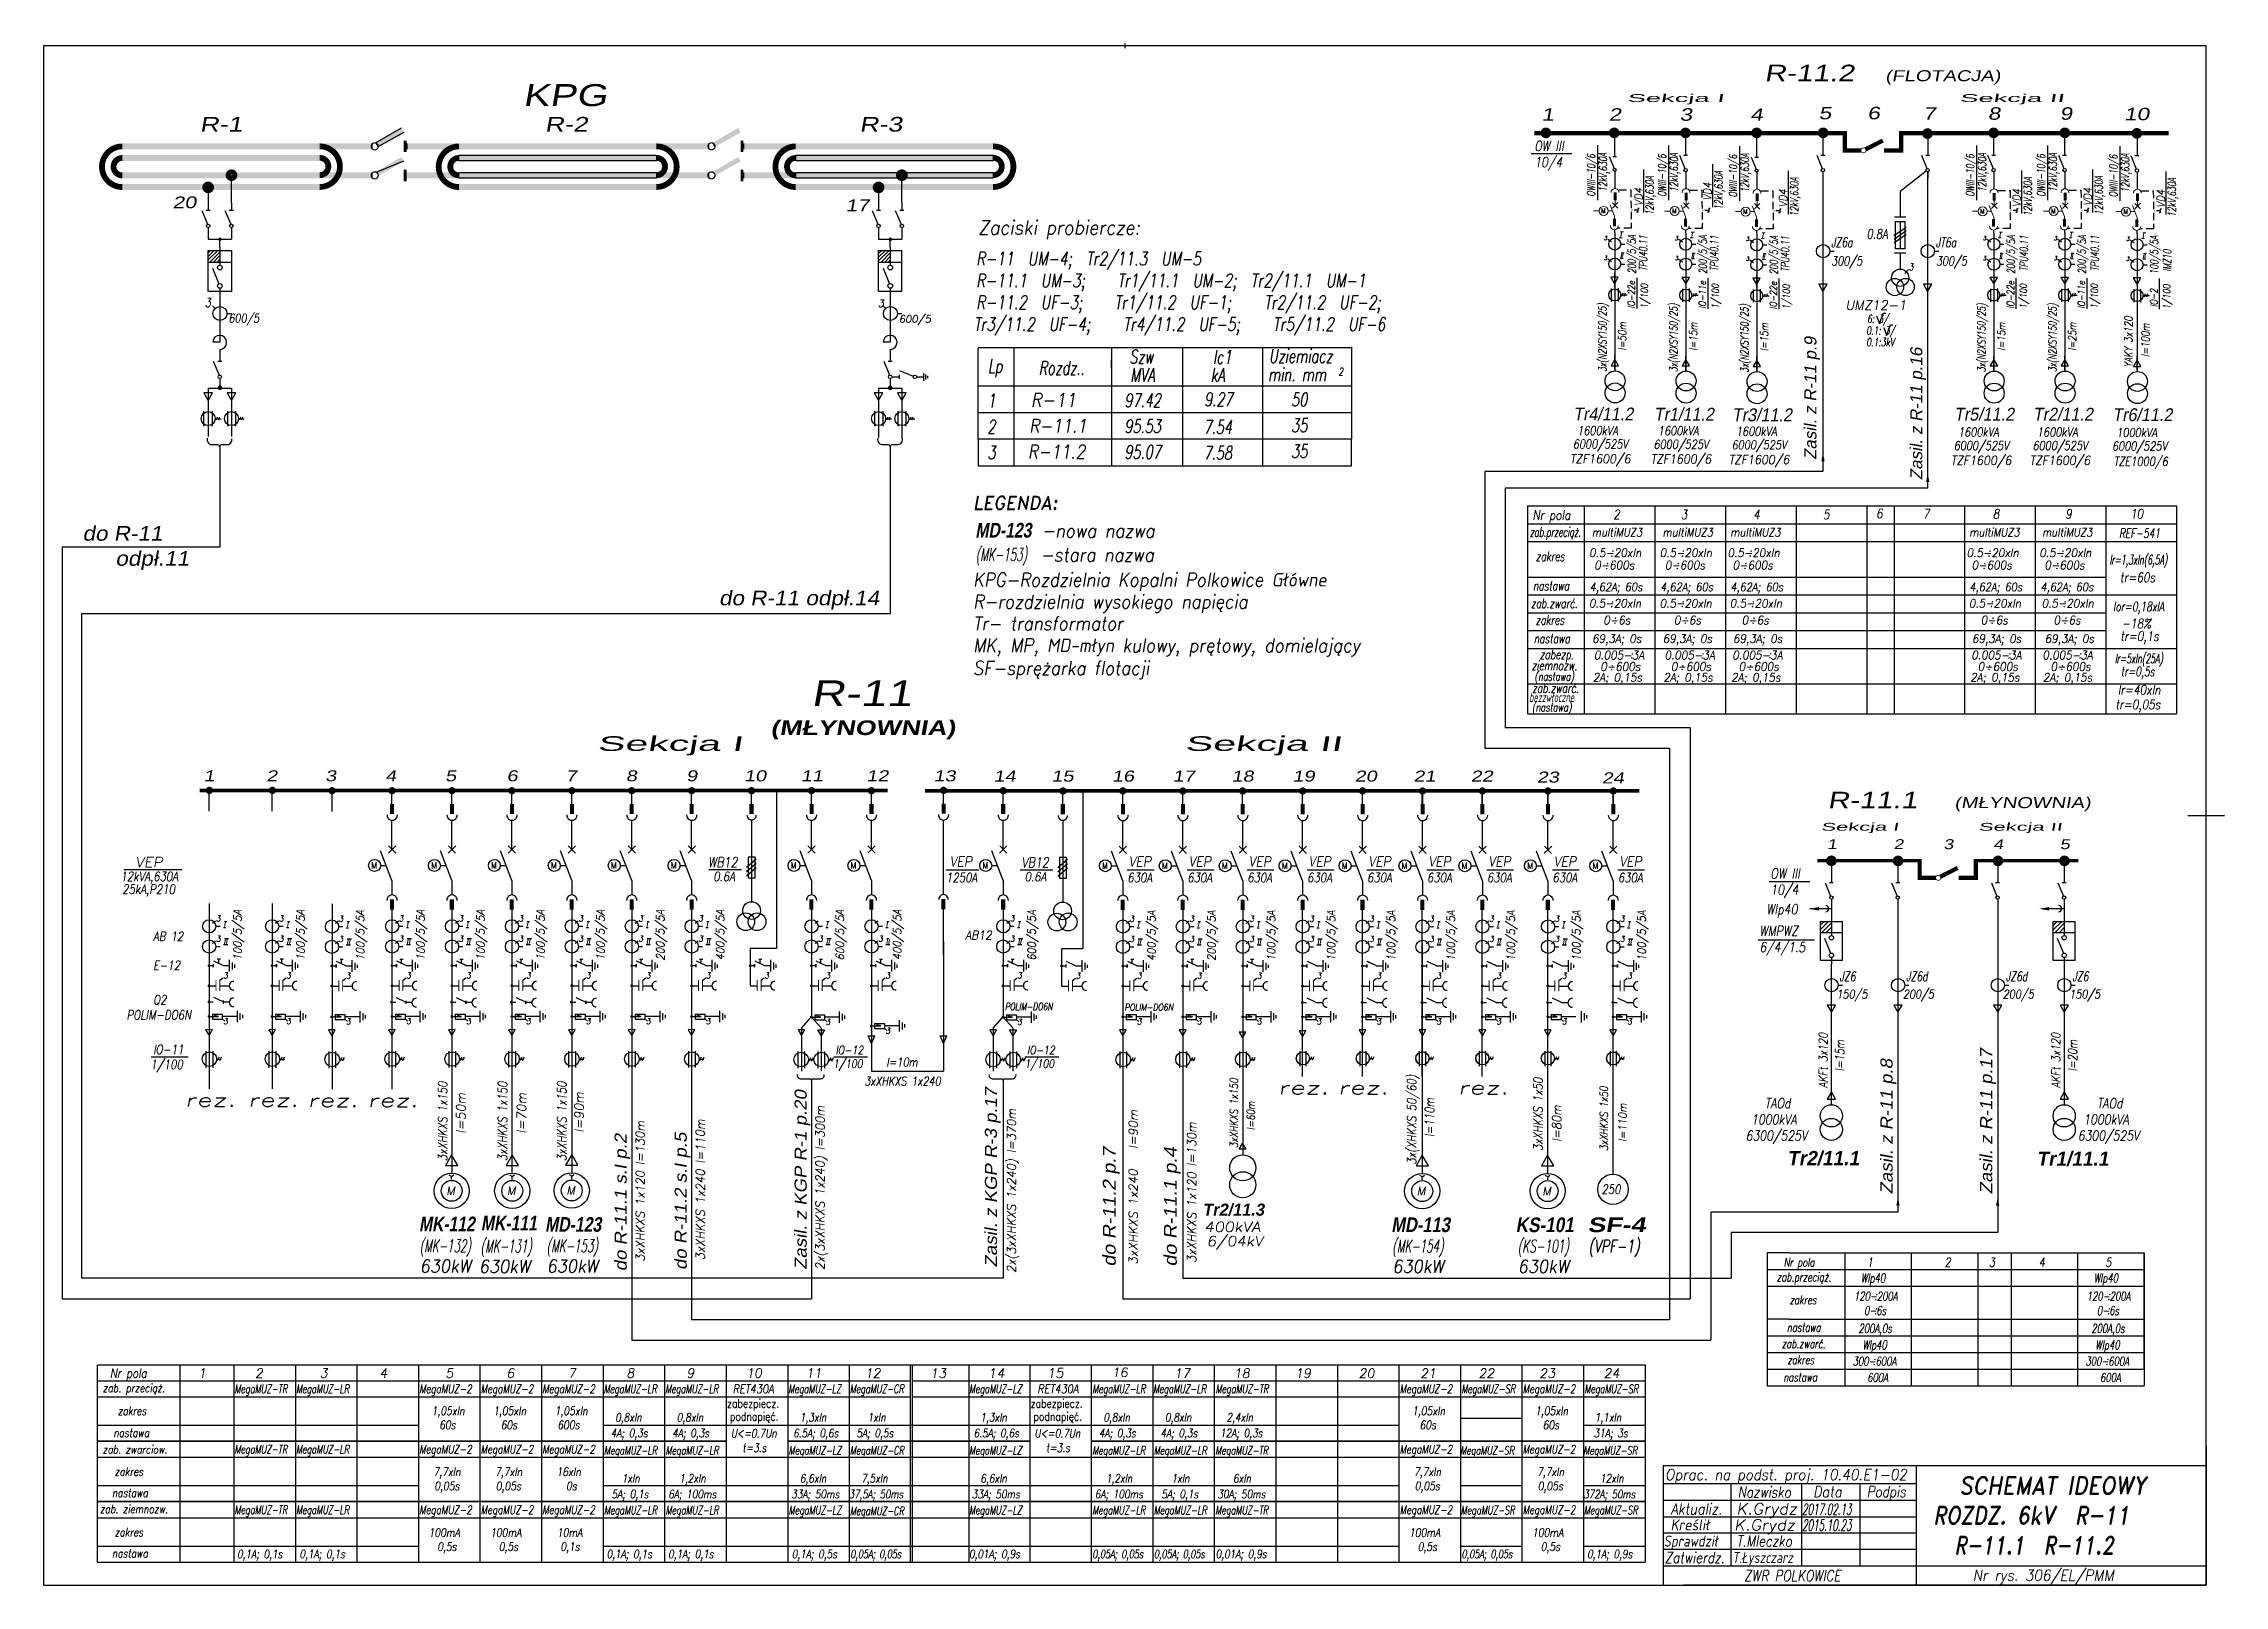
# Model space of a CAD drawing. Header units: millimetres. Extents: x 0 to 595, y 0 to 421.
import ezdxf
from ezdxf.enums import TextEntityAlignment as Align

# ---------------------------------------------------------------- set-up
doc = ezdxf.new("R2010")
doc.units = ezdxf.units.MM
doc.header["$PDMODE"] = 2
doc.header["$PDSIZE"] = 5
doc.linetypes.add('DASHED', pattern=[0.75, 0.5, -0.25])
for name, color, linetype in [('LINIE', 7, 'Continuous'), ('NAPISY', 7, 'Continuous'), ('STYKI', 7, 'Continuous')]:
    doc.layers.add(name, color=color, linetype=linetype)
doc.styles.add('Arial', font='arial.ttf', dxfattribs={"width": 1.3, "oblique": 10, "height": 4})
doc.styles.add('Arial1', font='arialbd.ttf', dxfattribs={"width": 1.3, "oblique": 10, "height": 4})
doc.styles.add('ROMAND', font='romand', dxfattribs={"width": 0.8, "oblique": 10, "height": 6})
doc.styles.add('ROMANS', font='romans', dxfattribs={"width": 0.9, "oblique": 15, "height": 3.76})
pattern_1 = [(45, (3.6322, -178.6189), (-0.6001569, 0.6001569), [])]
pattern_2 = [(45, (-2.13274, 80.85556), (-0.4949747, 0.4949747), [])]

msp = doc.modelspace()

# ---------------------------------------------------------------- texts
at = {"color": 7, "oblique": 10}
for s, height, style, width, p in [('R-11.2', 4.5, 'Arial', 1.3, (469.49, 410.31)), ('(FLOTACJA)', 3, 'Arial', 1.3, (502.44, 410.31)), ('Sekcja I', 2.134, 'Arial', 2.5, (432.05, 404.64)), ('Sekcja II', 2.134, 'Arial', 2.5, (522.79, 404.64)), ('R-1', 4, 'Arial', 1.3, (42.59, 396.56)), ('R-2', 4, 'Arial', 1.3, (136.76, 396.56)), ('R-3', 4, 'Arial', 1.3, (222.59, 396.56)), ('1', 3.4, 'Arial', 1.3, (408.68, 399.52)), ('2', 3.4, 'Arial', 1.3, (426.98, 399.52)), ('3', 3.4, 'Arial', 1.3, (446.36, 399.52)), ('4', 3.4, 'Arial', 1.3, (465.63, 399.52)), ('5', 3.4, 'Arial', 1.3, (484.31, 399.91)), ('6', 3.4, 'Arial', 1.3, (497.58, 399.91)), ('7', 3.4, 'Arial', 1.3, (512.8, 399.79)), ('8', 3.4, 'Arial', 1.3, (530.46, 399.79)), ('9', 3.4, 'Arial', 1.3, (550.06, 399.79)), ('OW III', 2.722, 'ROMAND', 0.8, (406.72, 391.3)), ('10/4', 2.722, 'ROMAND', 0.8, (406.72, 386.89)), ('20', 3.2, 'Arial', 1.3, (35.2, 375.66)), ('17', 3.2, 'Arial', 1.3, (218.81, 374.85)), ('Zaciski probiercze:', 3.88, 'ROMAND', 0.9, (254.99, 368.47)), ('-', 1.21, 'ROMAND', 0.8, (429.91, 368.66)), ('I', 1.21, 'ROMAND', 0.8, (430.1, 367.8)), ('-', 1.21, 'ROMAND', 0.8, (449.28, 368.6)), ('I', 1.21, 'ROMAND', 0.8, (449.47, 367.75)), ('-', 1.21, 'ROMAND', 0.8, (468.64, 368.44)), ('0.8A', 2.619, 'ROMAND', 0.75, (497.4, 367.34)), ('-', 1.21, 'ROMAND', 0.8, (533.34, 368.6)), ('I', 1.21, 'ROMAND', 0.8, (533.53, 367.75)), ('-', 1.21, 'ROMAND', 0.8, (552.69, 368.6)), ('I', 1.21, 'ROMAND', 0.8, (552.88, 367.75)), ('-', 1.21, 'ROMAND', 0.8, (572.43, 368.47)), ('R-11  UM-4;  Tr2/11.3  UM-5', 3.686, 'ROMANS', 0.75, (254.41, 360.08)), ('3', 1.09, 'ROMANS', 0.8, (425.72, 366.98)), ('-', 1.21, 'ROMAND', 0.8, (429.59, 367.09)), ('II', 1.21, 'ROMAND', 0.8, (430.17, 362.12)), ('-', 1.21, 'ROMAND', 0.8, (430.15, 362.97)), ('3', 1.09, 'ROMANS', 0.8, (445.1, 366.93)), ('-', 1.21, 'ROMAND', 0.8, (448.96, 367.03)), ('II', 1.21, 'ROMAND', 0.8, (449.55, 362.06)), ('-', 1.21, 'ROMAND', 0.8, (449.52, 362.91)), ('3', 1.09, 'ROMANS', 0.8, (464.45, 366.77)), ('-', 1.21, 'ROMAND', 0.8, (468.32, 366.87)), ('I', 1.21, 'ROMAND', 0.8, (468.83, 367.59)), ('II', 1.21, 'ROMAND', 0.8, (468.91, 361.9)), ('-', 1.21, 'ROMAND', 0.8, (468.88, 362.75)), ('JZ6a', 2.619, 'ROMAND', 0.7, (487.68, 365.04)), ('JT6a', 2.619, 'ROMAND', 0.7, (516.25, 365.04)), ('3', 1.09, 'ROMANS', 0.8, (529.15, 366.93)), ('-', 1.21, 'ROMAND', 0.8, (533.02, 367.03)), ('II', 1.21, 'ROMAND', 0.8, (533.6, 362.06)), ('-', 1.21, 'ROMAND', 0.8, (533.58, 362.91)), ('3', 1.09, 'ROMANS', 0.8, (548.5, 366.93)), ('-', 1.21, 'ROMAND', 0.8, (552.37, 367.03)), ('II', 1.21, 'ROMAND', 0.8, (552.96, 362.06)), ('-', 1.21, 'ROMAND', 0.8, (552.93, 362.91)), ('3', 1.09, 'ROMANS', 0.8, (568.24, 366.8)), ('-', 1.21, 'ROMAND', 0.8, (572.11, 366.9)), ('I', 1.21, 'ROMAND', 0.8, (572.62, 367.62)), ('II', 1.21, 'ROMAND', 0.8, (572.7, 361.93)), ('-', 1.21, 'ROMAND', 0.8, (572.67, 362.78)), ('R-11.1  UM-3;   Tr1/11.1  UM-2;  Tr2/11.1  UM-1', 3.686, 'ROMANS', 0.75, (254.41, 354.11)), ('3', 1.09, 'ROMANS', 0.8, (425.72, 361.54)), ('-', 1.21, 'ROMAND', 0.8, (429.91, 361.4)), ('3', 1.09, 'ROMANS', 0.8, (445.1, 361.49)), ('-', 1.21, 'ROMAND', 0.8, (449.29, 361.34)), ('3', 1.09, 'ROMANS', 0.8, (464.45, 361.33)), ('-', 1.21, 'ROMAND', 0.8, (468.65, 361.18)), ('300/5', 2.42, 'ROMANS', 0.8, (487.73, 360.05)), ('3', 1.94, 'ROMANS', 0.7, (508.94, 358.66)), ('300/5', 2.42, 'ROMANS', 0.8, (516.3, 360.05)), ('3', 1.09, 'ROMANS', 0.8, (529.15, 361.49)), ('-', 1.21, 'ROMAND', 0.8, (533.35, 361.34)), ('3', 1.09, 'ROMANS', 0.8, (548.5, 361.49)), ('-', 1.21, 'ROMAND', 0.8, (552.7, 361.34)), ('3', 1.09, 'ROMANS', 0.8, (568.24, 361.35)), ('-', 1.21, 'ROMAND', 0.8, (572.44, 361.21)), ('3', 2.4, 'ROMAND', 0.8, (43.99, 348.71)), ('R-11.2  UF-3;   Tr1/11.2  UF-1;   Tr2/11.2  UF-2;', 3.686, 'ROMANS', 0.75, (254.41, 348.15)), ('600/5', 2.4, 'ROMAND', 0.8, (50.44, 344.44)), ('Tr3/11.2  UF-4;   Tr4/11.2  UF-5;   Tr5/11.2  UF-6', 3.686, 'ROMANS', 0.75, (253.72, 342.18)), ('6: 3/', 2.226, 'ROMANS', 0.7, (497.48, 344.37)), ('0.1: 3/', 2.226, 'ROMANS', 0.7, (497.27, 341.19)), ('0.1:3kV', 2.226, 'ROMANS', 0.7, (497.27, 338.03)), ('Lp', 3.686, 'ROMANS', 0.7, (257.63, 330.78)), ('Rozdz..     ', 3.686, 'ROMANS', 0.7, (271.49, 330.25)), ('Szw', 3.686, 'ROMANS', 0.7, (296.24, 333.31)), ('Ic1', 3.686, 'ROMANS', 0.7, (319.05, 333.24)), ('Uziemiacz', 3.686, 'ROMANS', 0.7, (334.3, 333.51)), ('MVA', 3.686, 'ROMANS', 0.7, (296.49, 328.34)), ('kA', 3.686, 'ROMANS', 0.7, (318.35, 328.32)), ('min. mm', 3.686, 'ROMANS', 0.7, (334.07, 328.44)), ('2', 2.16, 'ROMANS', 0.7, (353.25, 330)), ('1', 3.69, 'ROMANS', 0.7, (257.49, 321.29)), ('R-11', 3.686, 'ROMANS', 0.9, (269.37, 321.51)), ('97.42', 3.686, 'ROMANS', 0.7, (294.88, 321.4)), ('9.27', 3.686, 'ROMANS', 0.7, (316.64, 321.68)), ('50', 3.686, 'ROMANS', 0.7, (340.37, 321.63)), ('2', 3.69, 'ROMANS', 0.7, (257.49, 314.24)), ('R-11.1', 3.686, 'ROMANS', 0.85, (268.9, 314.46)), ('95.53', 3.686, 'ROMANS', 0.7, (294.88, 314.35)), ('7.54', 3.686, 'ROMANS', 0.7, (316.47, 314.13)), ('35', 3.686, 'ROMANS', 0.7, (340.37, 314.58)), ('1600kVA', 2.435, 'ROMAND', 0.8, (418.43, 313.79)), ('1600kVA', 2.435, 'ROMAND', 0.8, (440.45, 313.73)), ('1600kVA', 2.435, 'ROMAND', 0.8, (461.75, 313.58)), ('1600kVA', 2.435, 'ROMAND', 0.8, (522.35, 313.38)), ('1600kVA', 2.435, 'ROMAND', 0.8, (543.86, 313.38)), ('1000kVA', 2.435, 'ROMAND', 0.8, (565.53, 313.25)), ('3', 3.69, 'ROMANS', 0.7, (257.49, 307.19)), ('R-11.2', 3.686, 'ROMANS', 0.85, (268.51, 307.41)), ('95.07', 3.686, 'ROMANS', 0.7, (294.88, 307.31)), ('7.58', 3.686, 'ROMANS', 0.7, (316.47, 307.08)), ('35', 3.686, 'ROMANS', 0.7, (340.37, 307.53)), ('6000/525V', 2.435, 'ROMAND', 0.8, (417.24, 310.11)), ('6000/525V', 2.435, 'ROMAND', 0.8, (439.25, 310.05)), ('6000/525V', 2.435, 'ROMAND', 0.8, (460.55, 309.89)), ('6000/525V', 2.435, 'ROMAND', 0.8, (521.15, 309.68)), ('6000/525V', 2.435, 'ROMAND', 0.8, (542.66, 309.68)), ('6000/525V', 2.435, 'ROMAND', 0.8, (564.34, 309.55)), ('TZF1600/6', 2.435, 'ROMAND', 0.9, (416.44, 306.08)), ('TZF1600/6', 2.435, 'ROMAND', 0.9, (438.46, 306.02)), ('TZF1600/6', 2.435, 'ROMAND', 0.9, (459.76, 305.86)), ('TZF1600/6', 2.435, 'ROMAND', 0.9, (520.36, 305.64)), ('TZF1600/6', 2.435, 'ROMAND', 0.9, (541.87, 305.64)), ('TZE1000/6', 2.435, 'ROMAND', 0.8, (564.8, 305.38)), ('Nr pola', 2.593, 'ROMAND', 0.8, (406.24, 290.67)), ('2', 2.59, 'ROMAND', 0.8, (428.24, 290.82)), ('3', 2.59, 'ROMAND', 0.8, (446.68, 290.82)), ('4', 2.59, 'ROMAND', 0.8, (466.45, 290.82)), ('5', 2.59, 'ROMAND', 0.8, (485.48, 290.82)), ('6', 2.59, 'ROMAND', 0.8, (499.96, 291.1)), ('7', 2.59, 'ROMAND', 0.8, (512.74, 290.98)), ('8', 2.59, 'ROMAND', 0.8, (531.81, 290.98)), ('9', 2.59, 'ROMAND', 0.8, (551.58, 290.98)), ('10', 2.593, 'ROMAND', 0.8, (569.29, 290.98)), ('do R-11 ', 4, 'Arial', 1.1, (10.6, 284.96)), ('-nowa nazwa', 3.686, 'ROMANS', 0.9, (272.28, 285.85)), ('multiMUZ3', 2.31, 'ROMANS', 0.85, (422.44, 286.09)), ('multiMUZ3', 2.31, 'ROMANS', 0.85, (441.71, 286.09)), ('multiMUZ3', 2.31, 'ROMANS', 0.85, (460.2, 286.09)), ('multiMUZ3', 2.31, 'ROMANS', 0.85, (525.42, 286.09)), ('multiMUZ3', 2.31, 'ROMANS', 0.85, (545.27, 286.09)), ('REF-541', 2.593, 'ROMANS', 0.7, (566.27, 285.7)), (' odpł.11', 4, 'Arial', 1.1, (17.85, 278.13)), ('-stara nazwa', 3.686, 'ROMANS', 0.9, (271.92, 279.26)), ('zakres', 2.593, 'ROMANS', 0.7, (407.13, 279.4)), ('Ir=1,3xIn(6,5A)', 2.5928, 'ROMANS', 0.6, (563.62, 278.48)), ('KPG-Rozdzielnia Kopalni Polkowice Główne', 3.686, 'ROMANS', 0.9, (253.58, 272.47)), ('nastawa', 2.593, 'ROMANS', 0.7, (406.35, 271.36)), ('tr=60s', 2.593, 'ROMANS', 0.8, (566.49, 273.66)), ('do R-11 odpł.14', 4, 'Arial', 1.1, (184.26, 267.34)), ('R-rozdzielnia wysokiego napięcia', 3.686, 'ROMANS', 0.9, (253.58, 266.5)), ('zab.zwarć.', 2.593, 'ROMANS', 0.7, (405.77, 266.57)), ('Ior=0,18xIA', 2.5928, 'ROMANS', 0.7, (564.65, 265.69)), ('Tr- transformator', 3.686, 'ROMANS', 0.9, (253.58, 260.54)), ('zakres', 2.593, 'ROMANS', 0.7, (407.04, 262.02)), ('-18%', 2.593, 'ROMANS', 0.8, (567, 261.09)), ('MK, MP, MD-młyn kulowy, prętowy, domielający', 3.686, 'ROMANS', 0.9, (253.58, 254.57)), ('nastawa', 2.593, 'ROMANS', 0.7, (406.58, 256.97)), ('tr=0,1s', 2.593, 'ROMANS', 0.8, (566.6, 257.62)), ('SF-sprężarka flotacji', 3.686, 'ROMANS', 0.9, (253.58, 248.37)), ('ziemnozw.', 2.593, 'ROMANS', 0.7, (405.99, 249.62)), ('zabezp.', 2.593, 'ROMANS', 0.7, (408.21, 252.61)), ('Ir=5xIn(25A)', 2.5928, 'ROMANS', 0.6, (565.08, 251.51)), ('tr=0,5s', 2.593, 'ROMANS', 0.7, (566.75, 247.98)), ('R-11', 7, 'Arial', 1.3, (209.36, 239.85)), ('zab.zwarć.', 2.593, 'ROMANS', 0.7, (406.13, 243.45)), ('(nastawa)', 2.328, 'ROMANS', 0.7, (406.75, 246.76)), ('Ir=40xIn', 2.593, 'ROMANS', 0.8, (565.93, 242.97)), ('bezzwłoczne', 2.5928, 'ROMANS', 0.6, (405.3, 240.96)), ('(nastawa)', 2.328, 'ROMANS', 0.7, (406.08, 238.37)), ('tr=0,05s', 2.593, 'ROMANS', 0.8, (565.26, 238.98)), ('(MŁYNOWNIA)', 4, 'Arial1', 1.3, (198.31, 231.94)), ('Sekcja I', 4, 'Arial', 2, (151.04, 227.61)), ('Sekcja II', 4, 'Arial', 2, (311.4, 227.61)), ('1', 3, 'Arial', 1.3, (43.65, 219.32)), ('2', 3, 'Arial', 1.3, (60.78, 219.32)), ('3', 3, 'Arial', 1.3, (76.83, 219.32)), ('4', 3, 'Arial', 1.3, (93.2, 219.32)), ('5', 3, 'Arial', 1.3, (109.56, 219.32)), ('6', 3, 'Arial', 1.3, (126.32, 219.32)), ('7', 3, 'Arial', 1.3, (142.48, 219.32)), ('8', 3, 'Arial', 1.3, (158.87, 219.32)), ('9', 3, 'Arial', 1.3, (175.34, 219.32)), ('10', 3, 'Arial', 1.3, (191.11, 219.32)), ('11', 3, 'Arial', 1.3, (206.61, 219.32)), ('12', 3, 'Arial', 1.3, (224.49, 219.32)), ('13', 3, 'Arial', 1.3, (242.81, 219.32)), ('14', 3, 'Arial', 1.3, (259.18, 219.24)), ('15', 3, 'Arial', 1.3, (274.98, 219.24)), ('16', 3, 'Arial', 1.3, (291.48, 219.24)), ('17', 3, 'Arial', 1.3, (308.06, 219.24)), ('18', 3, 'Arial', 1.3, (324.12, 219.24)), ('19', 3, 'Arial', 1.3, (340.75, 219.24)), ('20', 3, 'Arial', 1.3, (357.73, 219.24)), ('21', 3, 'Arial', 1.3, (373.77, 219.24)), ('22', 3, 'Arial', 1.3, (389.4, 219.24)), ('23', 3, 'Arial', 1.3, (407.43, 218.97)), ('24', 3, 'Arial', 1.3, (425.16, 218.75)), ('R-11.1', 4.5, 'Arial', 1.3, (486.73, 211.96)), ('(MŁYNOWNIA)', 3, 'Arial', 1.3, (521.32, 212.01)), ('Sekcja I', 2.134, 'Arial', 2, (484.94, 205.84)), ('1', 2.72, 'Arial', 1.3, (486.57, 200.81)), ('2', 2.72, 'Arial', 1.3, (504.72, 200.81)), ('3', 2.72, 'Arial', 1.3, (518.34, 200.81)), ('Sekcja II', 2.134, 'Arial', 2, (527.9, 205.84)), ('4', 2.72, 'Arial', 1.3, (531.95, 200.81)), ('5', 2.72, 'Arial', 1.3, (550.1, 200.81)), ('VEP', 2.75, 'ROMAND', 1.1, (25.01, 195.9)), ('WB12', 2.75, 'ROMAND', 0.8, (181.31, 195.9)), ('VEP', 2.722, 'ROMAND', 0.9, (247.22, 196.06)), ('VB12', 2.75, 'ROMAND', 0.8, (266.78, 195.82)), ('VEP', 2.722, 'ROMAND', 0.9, (296.07, 196.06)), ('VEP', 2.722, 'ROMAND', 0.9, (312.42, 196.06)), ('VEP', 2.722, 'ROMAND', 0.9, (328.77, 196.06)), ('VEP', 2.722, 'ROMAND', 0.9, (345.12, 196.06)), ('VEP', 2.722, 'ROMAND', 0.9, (361.47, 196.06)), ('VEP', 2.722, 'ROMAND', 0.9, (377.82, 196.06)), ('VEP', 2.722, 'ROMAND', 0.9, (394.17, 196.06)), ('VEP', 2.722, 'ROMAND', 0.9, (412.05, 196.06)), ('VEP', 2.722, 'ROMAND', 0.9, (429.93, 196.06)), ('25kA,P210', 2.53, 'ROMANS', 0.8, (21.44, 188.63)), ('12kVA,630A', 2.53, 'ROMANS', 0.8, (20.98, 192.12)), ('0.6A', 2.53, 'ROMANS', 0.8, (182.71, 192.12)), ('1250A', 2.53, 'ROMANS', 0.8, (246.22, 191.8)), ('0.6A', 2.53, 'ROMANS', 0.8, (267.66, 192.04)), ('630A', 2.53, 'ROMANS', 0.8, (295.68, 191.8)), ('630A', 2.53, 'ROMANS', 0.8, (312.03, 191.8)), ('630A', 2.53, 'ROMANS', 0.8, (328.38, 191.8)), ('630A', 2.53, 'ROMANS', 0.8, (344.73, 191.8)), ('630A', 2.53, 'ROMANS', 0.8, (361.08, 191.8)), ('630A', 2.53, 'ROMANS', 0.8, (377.43, 191.8)), ('630A', 2.53, 'ROMANS', 0.8, (393.78, 191.8)), ('630A', 2.53, 'ROMANS', 0.8, (411.66, 191.8)), ('630A', 2.53, 'ROMANS', 0.8, (429.53, 191.8)), ('OW III', 2.722, 'ROMAND', 0.8, (471.14, 192.81)), ('10/4', 2.722, 'ROMAND', 0.8, (471.14, 188.4)), ('WIp40', 2.722, 'ROMAND', 0.8, (470.02, 183.04)), ('3', 1.58, 'ROMANS', 0.9, (47.02, 181.1)), ('I', 1.21, 'ROMANS', 0.9, (49.19, 179.68)), ('3', 1.58, 'ROMANS', 0.9, (64.22, 181.1)), ('I', 1.21, 'ROMANS', 0.9, (66.39, 179.68)), ('3', 1.58, 'ROMANS', 0.9, (80.5, 181.02)), ('I', 1.21, 'ROMANS', 0.9, (82.68, 179.6)), ('3', 1.58, 'ROMANS', 0.9, (96.92, 181.1)), ('I', 1.21, 'ROMANS', 0.9, (99.09, 179.68)), ('3', 1.58, 'ROMANS', 0.9, (113.27, 181.1)), ('I', 1.21, 'ROMANS', 0.9, (115.44, 179.68)), ('3', 1.58, 'ROMANS', 0.9, (129.62, 181.1)), ('I', 1.21, 'ROMANS', 0.9, (131.79, 179.68)), ('3', 1.58, 'ROMANS', 0.9, (145.97, 181.1)), ('I', 1.21, 'ROMANS', 0.9, (148.14, 179.68)), ('3', 1.58, 'ROMANS', 0.9, (162.32, 181.1)), ('I', 1.21, 'ROMANS', 0.9, (164.49, 179.68)), ('3', 1.58, 'ROMANS', 0.9, (178.67, 181.1)), ('I', 1.21, 'ROMANS', 0.9, (180.84, 179.68)), ('I', 1.21, 'ROMANS', 0.9, (213.54, 179.68)), ('I', 1.21, 'ROMANS', 0.9, (229.89, 179.68)), ('AB12', 2.4, 'ROMAND', 0.9, (251.41, 176.17)), ('3', 1.58, 'ROMANS', 0.9, (263.68, 181.13)), ('I', 1.21, 'ROMANS', 0.9, (265.85, 179.68)), ('3', 1.58, 'ROMANS', 0.9, (296.32, 181.02)), ('I', 1.21, 'ROMANS', 0.9, (298.49, 179.6)), ('3', 1.58, 'ROMANS', 0.9, (312.67, 181.02)), ('I', 1.21, 'ROMANS', 0.9, (314.84, 179.6)), ('3', 1.58, 'ROMANS', 0.9, (329.02, 181.02)), ('I', 1.21, 'ROMANS', 0.9, (331.19, 179.6)), ('3', 1.58, 'ROMANS', 0.9, (345.37, 181.02)), ('I', 1.21, 'ROMANS', 0.9, (347.54, 179.6)), ('3', 1.58, 'ROMANS', 0.9, (361.72, 181.02)), ('I', 1.21, 'ROMANS', 0.9, (363.89, 179.6)), ('3', 1.58, 'ROMANS', 0.9, (378.07, 181.02)), ('I', 1.21, 'ROMANS', 0.9, (380.24, 179.6)), ('3', 1.58, 'ROMANS', 0.9, (394.42, 181.02)), ('I', 1.21, 'ROMANS', 0.9, (396.59, 179.6)), ('3', 1.58, 'ROMANS', 0.9, (412.3, 181.02)), ('I', 1.21, 'ROMANS', 0.9, (414.47, 179.6)), ('3', 1.58, 'ROMANS', 0.9, (430.12, 181.02)), ('I', 1.21, 'ROMANS', 0.9, (432.29, 179.6)), ('WMPWZ', 2.722, 'ROMAND', 0.8, (468.14, 177.14)), ('AB 12', 2.53, 'ROMANS', 0.8, (29.87, 175.76)), ('3', 1.58, 'ROMANS', 0.9, (47.02, 175.59)), ('I', 1.21, 'ROMANS', 0.9, (49.19, 174.99)), ('I', 1.21, 'ROMANS', 0.9, (49.72, 174.99)), ('3', 1.58, 'ROMANS', 0.9, (64.22, 175.59)), ('I', 1.21, 'ROMANS', 0.9, (66.39, 174.99)), ('I', 1.21, 'ROMANS', 0.9, (66.92, 174.99)), ('3', 1.58, 'ROMANS', 0.9, (80.5, 175.51)), ('I', 1.21, 'ROMANS', 0.9, (82.68, 174.91)), ('I', 1.21, 'ROMANS', 0.9, (83.21, 174.91)), ('3', 1.58, 'ROMANS', 0.9, (96.92, 175.59)), ('I', 1.21, 'ROMANS', 0.9, (99.09, 174.99)), ('I', 1.21, 'ROMANS', 0.9, (99.62, 174.99)), ('3', 1.58, 'ROMANS', 0.9, (113.27, 175.59)), ('I', 1.21, 'ROMANS', 0.9, (115.44, 174.99)), ('I', 1.21, 'ROMANS', 0.9, (115.97, 174.99)), ('3', 1.58, 'ROMANS', 0.9, (129.62, 175.59)), ('I', 1.21, 'ROMANS', 0.9, (131.79, 174.99)), ('I', 1.21, 'ROMANS', 0.9, (132.32, 174.99)), ('3', 1.58, 'ROMANS', 0.9, (145.97, 175.59)), ('I', 1.21, 'ROMANS', 0.9, (148.14, 174.99)), ('I', 1.21, 'ROMANS', 0.9, (148.67, 174.99)), ('3', 1.58, 'ROMANS', 0.9, (162.32, 175.59)), ('I', 1.21, 'ROMANS', 0.9, (164.49, 174.99)), ('I', 1.21, 'ROMANS', 0.9, (165.02, 174.99)), ('3', 1.58, 'ROMANS', 0.9, (178.67, 175.59)), ('I', 1.21, 'ROMANS', 0.9, (180.84, 174.99)), ('I', 1.21, 'ROMANS', 0.9, (181.38, 174.99)), ('3', 1.58, 'ROMANS', 0.9, (211.37, 175.59)), ('I', 1.21, 'ROMANS', 0.9, (213.54, 174.99)), ('I', 1.21, 'ROMANS', 0.9, (214.08, 174.99)), ('3', 1.58, 'ROMANS', 0.9, (227.72, 175.59)), ('I', 1.21, 'ROMANS', 0.9, (229.89, 174.99)), ('I', 1.21, 'ROMANS', 0.9, (230.43, 174.99)), ('3', 1.58, 'ROMANS', 0.9, (263.68, 175.59)), ('I', 1.21, 'ROMANS', 0.9, (265.85, 174.99)), ('I', 1.21, 'ROMANS', 0.9, (266.39, 174.99)), ('3', 1.58, 'ROMANS', 0.9, (296.32, 175.51)), ('I', 1.21, 'ROMANS', 0.9, (298.49, 174.91)), ('I', 1.21, 'ROMANS', 0.9, (299.02, 174.91)), ('3', 1.58, 'ROMANS', 0.9, (312.67, 175.51)), ('I', 1.21, 'ROMANS', 0.9, (314.84, 174.91)), ('I', 1.21, 'ROMANS', 0.9, (315.37, 174.91)), ('3', 1.58, 'ROMANS', 0.9, (329.02, 175.51)), ('I', 1.21, 'ROMANS', 0.9, (331.19, 174.91)), ('I', 1.21, 'ROMANS', 0.9, (331.73, 174.91)), ('3', 1.58, 'ROMANS', 0.9, (345.37, 175.51)), ('I', 1.21, 'ROMANS', 0.9, (347.54, 174.91)), ('I', 1.21, 'ROMANS', 0.9, (348.08, 174.91)), ('3', 1.58, 'ROMANS', 0.9, (361.72, 175.51)), ('I', 1.21, 'ROMANS', 0.9, (363.89, 174.91)), ('I', 1.21, 'ROMANS', 0.9, (364.43, 174.91)), ('3', 1.58, 'ROMANS', 0.9, (378.07, 175.51)), ('I', 1.21, 'ROMANS', 0.9, (380.24, 174.91)), ('I', 1.21, 'ROMANS', 0.9, (380.78, 174.91)), ('3', 1.58, 'ROMANS', 0.9, (394.42, 175.51)), ('I', 1.21, 'ROMANS', 0.9, (396.59, 174.91)), ('I', 1.21, 'ROMANS', 0.9, (397.13, 174.91)), ('3', 1.58, 'ROMANS', 0.9, (412.3, 175.51)), ('I', 1.21, 'ROMANS', 0.9, (414.47, 174.91)), ('I', 1.21, 'ROMANS', 0.9, (415.01, 174.91)), ('3', 1.58, 'ROMANS', 0.9, (430.12, 175.51)), ('I', 1.21, 'ROMANS', 0.9, (432.29, 174.91)), ('I', 1.21, 'ROMANS', 0.9, (432.83, 174.91)), ('6/4/1.5', 2.722, 'ROMAND', 0.8, (468.14, 172.73)), ('E-12', 2.53, 'ROMANS', 0.8, (29.87, 167.85)), ('3', 1.58, 'ROMANS', 0.9, (49.03, 165.55)), ('3', 1.58, 'ROMANS', 0.9, (66.23, 165.55)), ('3', 1.58, 'ROMANS', 0.9, (82.51, 165.47)), ('3', 1.58, 'ROMANS', 0.9, (98.97, 165.55)), ('3', 1.58, 'ROMANS', 0.9, (115.32, 165.55)), ('3', 1.58, 'ROMANS', 0.9, (131.67, 165.55)), ('3', 1.58, 'ROMANS', 0.9, (148.02, 165.55)), ('3', 1.58, 'ROMANS', 0.9, (164.37, 165.55)), ('3', 1.58, 'ROMANS', 0.9, (180.72, 165.55)), ('3', 1.58, 'ROMANS', 0.9, (196.7, 165.55)), ('3', 1.58, 'ROMANS', 0.9, (213.38, 165.55)), ('3', 1.58, 'ROMANS', 0.9, (229.73, 165.55)), ('3', 1.58, 'ROMANS', 0.9, (265.69, 165.55)), ('3', 1.58, 'ROMANS', 0.9, (281.64, 165.47)), ('3', 1.58, 'ROMANS', 0.9, (298.37, 165.47)), ('3', 1.58, 'ROMANS', 0.9, (314.72, 165.47)), ('3', 1.58, 'ROMANS', 0.9, (331.07, 165.47)), ('3', 1.58, 'ROMANS', 0.9, (347.38, 165.47)), ('3', 1.58, 'ROMANS', 0.9, (363.73, 165.47)), ('3', 1.58, 'ROMANS', 0.9, (380.08, 165.47)), ('3', 1.58, 'ROMANS', 0.9, (396.43, 165.47)), ('3', 1.58, 'ROMANS', 0.9, (414.31, 165.47)), ('3', 1.58, 'ROMANS', 0.9, (432.13, 165.47)), ('JZ6', 2.619, 'ROMAND', 0.7, (489.98, 164.79)), ('JZ6d', 2.619, 'ROMAND', 0.7, (508.13, 164.79)), ('JZ6d', 2.619, 'ROMAND', 0.7, (535.36, 164.79)), ('JZ6', 2.619, 'ROMAND', 0.7, (553.51, 164.79)), ('Q2', 2.53, 'ROMANS', 0.8, (29.87, 158.45)), ('150/5', 2.42, 'ROMANS', 0.8, (489.15, 160.06)), ('200/5', 2.42, 'ROMANS', 0.8, (507.3, 160.06)), ('200/5', 2.42, 'ROMANS', 0.8, (534.53, 160.06)), ('150/5', 2.42, 'ROMANS', 0.8, (552.68, 160.06)), ('POLIM-DO6N', 2.53, 'ROMANS', 0.8, (22.64, 154.32)), ('POLIM-DO6N', 2, 'ROMAND', 0.75, (262.24, 156.86)), ('POLIM-DO6N', 1.8, 'ROMAND', 0.85, (294.88, 156.78)), ('3', 1.58, 'ROMANS', 0.9, (49.03, 153.07)), ('3', 1.58, 'ROMANS', 0.9, (66.23, 153.07)), ('3', 1.58, 'ROMANS', 0.9, (82.51, 152.99)), ('3', 1.58, 'ROMANS', 0.9, (98.97, 153.07)), ('3', 1.58, 'ROMANS', 0.9, (115.32, 153.07)), ('3', 1.58, 'ROMANS', 0.9, (131.67, 153.07)), ('3', 1.58, 'ROMANS', 0.9, (148.02, 153.07)), ('3', 1.58, 'ROMANS', 0.9, (164.37, 153.07)), ('3', 1.58, 'ROMANS', 0.9, (180.72, 153.07)), ('3', 1.58, 'ROMANS', 0.9, (213.38, 152.89)), ('3', 1.58, 'ROMANS', 0.9, (229.73, 150.49)), ('3', 1.58, 'ROMANS', 0.9, (265.69, 152.89)), ('3', 1.58, 'ROMANS', 0.9, (298.37, 152.99)), ('3', 1.58, 'ROMANS', 0.9, (314.72, 152.99)), ('3', 1.58, 'ROMANS', 0.9, (331.07, 152.99)), ('3', 1.58, 'ROMANS', 0.9, (347.38, 152.99)), ('3', 1.58, 'ROMANS', 0.9, (363.73, 152.99)), ('3', 1.58, 'ROMANS', 0.9, (380.08, 152.99)), ('3', 1.58, 'ROMANS', 0.9, (396.43, 152.99)), ('3', 1.58, 'ROMANS', 0.9, (414.31, 152.99)), ('3', 1.58, 'ROMANS', 0.9, (432.13, 152.99)), ('1/100', 2.53, 'ROMANS', 0.8, (29.15, 140.82)), ('IO-11', 2.53, 'ROMANS', 0.8, (29.87, 144.92)), ('1/100', 2.296, 'ROMANS', 0.8, (215.41, 141.13)), ('IO-12', 2.296, 'ROMANS', 0.8, (216.07, 144.85)), ('l=10m', 2.4, 'ROMANS', 0.8, (229.94, 141.52)), ('1/100', 2.296, 'ROMANS', 0.8, (267.67, 141.13)), ('IO-12', 2.296, 'ROMANS', 0.8, (268.33, 144.85)), ('3xXHKXS 1x240', 2.4, 'ROMANS', 0.8, (223.92, 136.34)), ('TAOd', 2.722, 'ROMAND', 0.8, (469.64, 130.13)), ('TAOd', 2.722, 'ROMAND', 0.8, (560.25, 130.13)), ('1000kVA', 2.722, 'ROMAND', 0.8, (465.89, 125.72)), ('1000kVA', 2.722, 'ROMAND', 0.8, (556.5, 125.72)), ('6300/525V', 2.722, 'ROMAND', 0.8, (464.39, 121.32)), ('6300/525V', 2.722, 'ROMAND', 0.8, (555, 121.32)), ('250', 2.53, 'ROMANS', 0.8, (425.05, 106.78)), ('Nr pola', 2.42, 'ROMANS', 0.7, (474.76, 86.92)), ('1', 2.42, 'ROMAND', 0.8, (497.47, 86.91)), ('2', 2.42, 'ROMAND', 0.8, (518.65, 86.91)), ('3', 2.42, 'ROMAND', 0.8, (530.75, 86.91)), ('4', 2.42, 'ROMAND', 0.8, (544.36, 86.91)), ('5', 2.42, 'ROMAND', 0.8, (562.51, 86.91)), ('zab.przeciąż.', 2.42, 'ROMANS', 0.7, (472.89, 82.89)), ('WIp40', 2.42, 'ROMANS', 0.7, (495.86, 82.61)), ('WIp40', 2.42, 'ROMANS', 0.7, (559.38, 82.61)), ('zakres', 2.42, 'ROMANS', 0.7, (476.37, 76.65)), ('120-200A', 2.42, 'ROMANS', 0.7, (493.93, 77.65)), (':', 2.42, 'ROMANS', 0.7, (499.55, 77.82)), ('120-200A', 2.42, 'ROMANS', 0.7, (557.46, 77.65)), (':', 2.42, 'ROMANS', 0.7, (563.08, 77.82)), ('nastawa', 2.42, 'ROMANS', 0.7, (475.64, 69.14)), (' 0-6s', 2.42, 'ROMANS', 0.7, (495.52, 73.73)), (':', 2.42, 'ROMANS', 0.7, (499.48, 73.95)), (' 0-6s', 2.42, 'ROMANS', 0.7, (559.05, 73.73)), (':', 2.42, 'ROMANS', 0.7, (563, 73.95)), ('zab.zwarć.', 2.42, 'ROMANS', 0.7, (474.25, 64.67)), ('200A,0s', 2.42, 'ROMANS', 0.7, (495.18, 68.86)), ('WIp40', 2.42, 'ROMANS', 0.7, (496.3, 64.36)), ('200A,0s', 2.42, 'ROMANS', 0.7, (558.7, 68.86)), ('WIp40', 2.42, 'ROMANS', 0.7, (559.82, 64.36)), ('zakres', 2.42, 'ROMANS', 0.7, (475.73, 60.29)), ('300-600A', 2.42, 'ROMANS', 0.7, (493.57, 59.92)), (':', 2.42, 'ROMANS', 0.7, (499.04, 60.11)), ('300-600A', 2.42, 'ROMANS', 0.7, (557.09, 59.92)), (':', 2.42, 'ROMANS', 0.7, (562.56, 60.11)), ('zab. przeciąż.', 2.3, 'ROMANS', 0.78, (16.14, 52.66)), ('Nr pola', 2.52, 'ROMAND', 0.8, (18.13, 56.61)), ('MegaMUZ-TR', 2.3, 'ROMAND', 0.7, (52.07, 52.43)), ('MegaMUZ-LR', 2.3, 'ROMAND', 0.7, (68.86, 52.43)), ('MegaMUZ-2', 2.3, 'ROMAND', 0.76, (102.45, 52.43)), ('MegaMUZ-2', 2.3, 'ROMAND', 0.76, (119.24, 52.43)), ('MegaMUZ-2', 2.3, 'ROMAND', 0.76, (136.03, 52.43)), ('MegaMUZ-LR', 2.3, 'ROMAND', 0.7, (152.8, 52.43)), ('MegaMUZ-LR', 2.3, 'ROMAND', 0.7, (169.59, 52.43)), ('RET430A', 2.3, 'ROMAND', 0.85, (188, 52.43)), ('MegaMUZ-LZ', 2.3, 'ROMAND', 0.7, (203.17, 52.43)), ('MegaMUZ-CR', 2.3, 'ROMAND', 0.7, (219.96, 52.43)), ('MegaMUZ-LZ', 2.3, 'ROMAND', 0.7, (252.51, 52.43)), ('RET430A', 2.3, 'ROMAND', 0.85, (271.14, 52.43)), ('MegaMUZ-LR', 2.3, 'ROMAND', 0.7, (286.12, 52.43)), ('MegaMUZ-LR', 2.3, 'ROMAND', 0.7, (302.69, 52.43)), ('MegaMUZ-TR', 2.3, 'ROMAND', 0.7, (319.74, 52.43)), ('MegaMUZ-2', 2.3, 'ROMAND', 0.76, (369.96, 52.43)), ('MegaMUZ-SR', 2.3, 'ROMAND', 0.7, (386.81, 52.43)), ('MegaMUZ-2', 2.3, 'ROMAND', 0.76, (403.53, 52.43)), ('MegaMUZ-SR', 2.3, 'ROMAND', 0.7, (420.39, 52.43)), ('nastawa', 2.42, 'ROMANS', 0.7, (474.66, 55.55)), ('600A', 2.42, 'ROMANS', 0.7, (497.54, 55.46)), ('600A', 2.42, 'ROMANS', 0.7, (561.07, 55.46)), ('zakres', 2.3, 'ROMANS', 0.78, (20.24, 46.43)), ('1,05xIn', 2.3, 'ROMANS', 0.8, (105.87, 46.45)), ('1,05xIn', 2.3, 'ROMANS', 0.8, (122.66, 46.45)), ('1,05xIn', 2.3, 'ROMANS', 0.8, (139.45, 46.45)), ('1,05xIn', 2.3, 'ROMANS', 0.8, (373.38, 46.45)), ('1,05xIn', 2.3, 'ROMANS', 0.8, (406.95, 46.45)), ('nastawa', 2.3, 'ROMANS', 0.78, (19.04, 40.44)), (' 60s', 2.3, 'ROMANS', 0.8, (106.66, 42.61)), (' 60s', 2.3, 'ROMANS', 0.8, (123.45, 42.61)), (' 600s', 2.3, 'ROMANS', 0.8, (138.91, 42.61)), ('4A; 0,3s', 2.3, 'ROMANS', 0.78, (154.73, 40.38)), ('0,8xIn', 2.3, 'ROMANS', 0.78, (155.96, 44.67)), ('4A; 0,3s', 2.3, 'ROMANS', 0.78, (171.51, 40.38)), ('0,8xIn', 2.3, 'ROMANS', 0.78, (172.75, 44.67)), ('U<=0.7Un', 2.3, 'ROMANS', 0.78, (187.5, 40.32)), ('6.5A; 0,6s', 2.3, 'ROMANS', 0.78, (204.48, 40.38)), ('1,3xIn', 2.3, 'ROMANS', 0.78, (206.33, 44.67)), ('  5A; 0,5s', 2.3, 'ROMANS', 0.78, (219.3, 40.38)), ('1xIn', 2.3, 'ROMANS', 0.78, (224.82, 44.67)), ('6.5A; 0,6s', 2.3, 'ROMANS', 0.78, (253.73, 40.38)), ('1,3xIn', 2.3, 'ROMANS', 0.78, (255.58, 44.67)), ('U<=0.7Un', 2.3, 'ROMANS', 0.78, (270.33, 40.32)), ('4A; 0,3s', 2.3, 'ROMANS', 0.78, (287.92, 40.38)), ('0,8xIn', 2.3, 'ROMANS', 0.78, (289.16, 44.67)), ('4A; 0,3s', 2.3, 'ROMANS', 0.78, (304.71, 40.38)), ('0,8xIn', 2.3, 'ROMANS', 0.78, (305.95, 44.67)), ('12A; 0,3s', 2.3, 'ROMANS', 0.78, (320.95, 40.38)), ('2,4xIn', 2.3, 'ROMANS', 0.78, (322.74, 44.67)), (' 60s', 2.3, 'ROMANS', 0.8, (374.16, 42.61)), (' 60s', 2.3, 'ROMANS', 0.8, (407.74, 42.61)), (' 31A; 3s', 2.3, 'ROMANS', 0.78, (421.68, 40.38)), ('  1,1xIn', 2.3, 'ROMANS', 0.78, (420.75, 44.67)), ('zab. zwarciow.', 2.3, 'ROMANS', 0.78, (16.11, 35.91)), ('MegaMUZ-TR', 2.3, 'ROMAND', 0.7, (52.07, 35.94)), ('MegaMUZ-LR', 2.3, 'ROMAND', 0.7, (68.86, 35.94)), ('MegaMUZ-2', 2.3, 'ROMAND', 0.76, (102.45, 35.94)), ('MegaMUZ-2', 2.3, 'ROMAND', 0.76, (119.24, 35.94)), ('MegaMUZ-2', 2.3, 'ROMAND', 0.76, (136.03, 35.94)), ('MegaMUZ-LR', 2.3, 'ROMAND', 0.7, (152.89, 35.63)), ('MegaMUZ-LR', 2.3, 'ROMAND', 0.7, (169.68, 35.63)), ('t=3.s', 2.3, 'ROMANS', 0.78, (190.66, 36.34)), ('MegaMUZ-LZ', 2.3, 'ROMAND', 0.7, (203.26, 35.63)), ('MegaMUZ-CR', 2.3, 'ROMAND', 0.7, (219.98, 35.63)), ('MegaMUZ-LZ', 2.3, 'ROMAND', 0.7, (252.51, 35.63)), ('t=3.s', 2.3, 'ROMANS', 0.78, (273.49, 36.34)), ('MegaMUZ-LR', 2.3, 'ROMAND', 0.7, (286.09, 35.63)), ('MegaMUZ-LR', 2.3, 'ROMAND', 0.7, (302.87, 35.63)), ('MegaMUZ-TR', 2.3, 'ROMAND', 0.7, (319.66, 35.63)), ('MegaMUZ-2', 2.3, 'ROMAND', 0.76, (369.96, 35.94)), ('MegaMUZ-SR', 2.3, 'ROMAND', 0.7, (386.51, 35.63)), ('MegaMUZ-2', 2.3, 'ROMAND', 0.76, (403.53, 35.94)), ('MegaMUZ-SR', 2.3, 'ROMAND', 0.7, (420.09, 35.63)), ('zakres', 2.3, 'ROMANS', 0.78, (19.38, 29.85)), ('7,7xIn', 2.3, 'ROMANS', 0.8, (106.37, 29.81)), ('7,7xIn', 2.3, 'ROMANS', 0.8, (123.16, 29.81)), ('16xIn', 2.3, 'ROMANS', 0.8, (139.95, 29.81)), ('1xIn', 2.3, 'ROMANS', 0.78, (157.74, 28.01)), ('1,2xIn', 2.3, 'ROMANS', 0.78, (173.44, 28.01)), ('6,6xIn', 2.3, 'ROMANS', 0.78, (206.33, 28.01)), ('7,5xIn', 2.3, 'ROMANS', 0.78, (223.05, 28.01)), ('6,6xIn', 2.3, 'ROMANS', 0.78, (255.58, 28.01)), ('1,2xIn', 2.3, 'ROMANS', 0.78, (289.84, 28.01)), ('1xIn', 2.3, 'ROMANS', 0.78, (307.72, 28.01)), ('6xIn', 2.3, 'ROMANS', 0.78, (324.51, 28.01)), ('7,7xIn', 2.3, 'ROMANS', 0.8, (373.88, 29.81)), ('7,7xIn', 2.3, 'ROMANS', 0.8, (407.45, 29.81)), ('12xIn', 2.3, 'ROMANS', 0.78, (424.62, 28.01)), ('nastawa', 2.3, 'ROMANS', 0.78, (18.67, 24.04)), (' 0,05s', 2.3, 'ROMANS', 0.8, (105.33, 25.96)), (' 0,05s', 2.3, 'ROMANS', 0.8, (122.12, 25.96)), ('0s', 2.3, 'ROMANS', 0.8, (142.54, 25.96)), ('5A; 0,1s', 2.3, 'ROMANS', 0.78, (154.97, 23.72)), ('6A; 100ms', 2.3, 'ROMANS', 0.78, (170.4, 23.72)), ('33A; 50ms', 2.3, 'ROMANS', 0.78, (203.97, 23.72)), ('37,5A; 50ms', 2.3, 'ROMANS', 0.75, (219.67, 23.72)), ('33A; 50ms', 2.3, 'ROMANS', 0.78, (253.22, 23.72)), ('6A; 100ms', 2.3, 'ROMANS', 0.78, (286.8, 23.72)), ('5A; 0,1s', 2.3, 'ROMANS', 0.78, (304.96, 23.72)), ('30A; 50ms', 2.3, 'ROMANS', 0.78, (320.24, 23.72)), (' 0,05s', 2.3, 'ROMANS', 0.8, (372.84, 25.96)), (' 0,05s', 2.3, 'ROMANS', 0.8, (406.41, 25.96)), ('372A; 50ms', 2.3, 'ROMANS', 0.75, (420.13, 23.72)), ('Nazwisko', 3.01, 'ROMANS', 0.8, (462.21, 23.93)), ('Data', 3.01, 'ROMANS', 0.85, (482.82, 23.99)), ('Podpis', 3.01, 'ROMANS', 0.8, (497.44, 24.04)), ('SCHEMAT IDEOWY ', 4.8, 'ROMAND', 0.9, (522.65, 24.81)), ('zab. ziemnozw.', 2.3, 'ROMANS', 0.78, (15.37, 19.64)), ('MegaMUZ-TR', 2.3, 'ROMAND', 0.7, (52.07, 19.44)), ('MegaMUZ-LR', 2.3, 'ROMAND', 0.7, (68.86, 19.44)), ('MegaMUZ-2', 2.3, 'ROMAND', 0.76, (102.45, 19.44)), ('MegaMUZ-2', 2.3, 'ROMAND', 0.76, (119.24, 19.44)), ('MegaMUZ-2', 2.3, 'ROMAND', 0.76, (136.03, 19.44)), ('MegaMUZ-LR', 2.3, 'ROMAND', 0.7, (152.89, 19.35)), ('MegaMUZ-LR', 2.3, 'ROMAND', 0.7, (169.68, 19.35)), ('MegaMUZ-LZ', 2.3, 'ROMAND', 0.7, (203.26, 19.35)), ('MegaMUZ-CR', 2.3, 'ROMAND', 0.7, (219.98, 19.14)), ('MegaMUZ-LZ', 2.3, 'ROMAND', 0.7, (252.51, 19.35)), ('MegaMUZ-LR', 2.3, 'ROMAND', 0.7, (286.09, 19.35)), ('MegaMUZ-LR', 2.3, 'ROMAND', 0.7, (302.87, 19.35)), ('MegaMUZ-TR', 2.3, 'ROMAND', 0.7, (319.66, 19.35)), ('MegaMUZ-2', 2.3, 'ROMAND', 0.76, (369.96, 19.44)), ('MegaMUZ-SR', 2.3, 'ROMAND', 0.7, (386.66, 19.35)), ('MegaMUZ-2', 2.3, 'ROMAND', 0.76, (403.53, 19.44)), ('MegaMUZ-SR', 2.3, 'ROMAND', 0.7, (420.24, 19.35)), ('Aktualiz.', 3.01, 'ROMANS', 0.85, (443.91, 19.34)), ('Kreślił', 3.01, 'ROMANS', 0.85, (443.91, 14.99)), ('2017.02.13', 3.01, 'ROMANS', 0.58, (479.78, 19.23)), ('2015.10.23', 3.01, 'ROMANS', 0.58, (479.78, 14.89)), ('ROZDZ. 6kV  R-11 ', 4.8, 'ROMAND', 0.85, (515.61, 16.69)), ('zakres', 2.3, 'ROMANS', 0.78, (19.38, 13.35)), ('100mA', 2.3, 'ROMANS', 0.8, (105.05, 13.23)), ('100mA', 2.3, 'ROMANS', 0.8, (121.84, 13.23)), ('10mA', 2.3, 'ROMANS', 0.8, (140.06, 13.23)), ('100mA', 2.3, 'ROMANS', 0.8, (372.55, 13.23)), ('100mA', 2.3, 'ROMANS', 0.8, (406.13, 13.23)), ('Sprawdził', 3.01, 'ROMANS', 0.8, (442.02, 10.56)), ('T.Mleczko', 3.01, 'ROMANS', 0.8, (461.86, 10.56)), ('   R-11.1  R-11.2', 4.8, 'ROMAND', 0.8, (512.79, 8.49)), ('nastawa', 2.3, 'ROMANS', 0.78, (18.67, 7.55)), ('0,1A; 0,1s', 2.3, 'ROMANS', 0.78, (52.79, 7.39)), ('0,1A; 0,1s', 2.3, 'ROMANS', 0.78, (69.82, 7.39)), (' 0,5s', 2.3, 'ROMANS', 0.8, (106.13, 9.39)), (' 0,5s', 2.3, 'ROMANS', 0.8, (122.92, 9.39)), (' 0,1s', 2.3, 'ROMANS', 0.8, (139.71, 9.39)), ('0,1A; 0,1s', 2.3, 'ROMANS', 0.78, (153.61, 7.39)), ('0,1A; 0,1s', 2.3, 'ROMANS', 0.78, (170.4, 7.39)), ('0,1A; 0,5s', 2.3, 'ROMANS', 0.78, (204.1, 7.39)), ('0,05A; 0,05s', 2.3, 'ROMANS', 0.7, (220.11, 7.39)), ('0,01A; 0,9s', 2.3, 'ROMANS', 0.78, (252.47, 7.39)), ('0,05A; 0,05s', 2.3, 'ROMANS', 0.7, (286.14, 7.39)), ('0,05A; 0,05s', 2.3, 'ROMANS', 0.7, (302.93, 7.39)), ('0,01A; 0,9s', 2.3, 'ROMANS', 0.78, (319.77, 7.39)), (' 0,5s', 2.3, 'ROMANS', 0.8, (373.63, 9.39)), ('0,05A; 0,05s', 2.3, 'ROMANS', 0.7, (386.88, 7.39)), (' 0,5s', 2.3, 'ROMANS', 0.8, (407.21, 9.39)), ('0,1A; 0,9s', 2.3, 'ROMANS', 0.78, (421.11, 7.39)), ('Zatwierdz.', 3.01, 'ROMANS', 0.8, (442.32, 6.03)), ('ZWR POLKOWICE', 3.0096, 'ROMANS', 0.8, (463.91, 1.1)), ('Nr rys. 306/EL/PMM', 3.008, 'ROMANS', 0.9, (526.33, 1.22))]:
    msp.add_text(s, height=height, dxfattribs=dict(at, style=style, width=width)).set_placement(p)
at = {"style": 'Arial', "oblique": 10, "width": 1.3}
msp.add_text('10', height=3.395, dxfattribs=at).set_placement((567.63, 399.66))
at = {"color": 7}
for s, height, style, oblique, width, p in [('OWIII-10/6', 2.178, 'ROMAND', 10, 0.7, (423.28, 378.8)), ('12kV,630A', 2.178, 'ROMAND', 10, 0.7, (426.54, 380.13)), ('OWIII-10/6', 2.178, 'ROMAND', 10, 0.7, (442.66, 378.74)), ('12kV,630A', 2.178, 'ROMAND', 10, 0.7, (445.91, 380.08)), ('OWIII-10/6', 2.178, 'ROMAND', 10, 0.7, (462.02, 378.58)), ('12kV,630A', 2.178, 'ROMAND', 10, 0.7, (465.27, 379.92)), ('OWIII-10/6', 2.178, 'ROMAND', 10, 0.7, (526.71, 378.74)), ('12kV,630A', 2.178, 'ROMAND', 10, 0.7, (529.97, 380.08)), ('OWIII-10/6', 2.178, 'ROMAND', 10, 0.7, (546.07, 378.74)), ('12kV,630A', 2.178, 'ROMAND', 10, 0.7, (549.32, 380.08)), ('OWIII-10/6', 2.178, 'ROMAND', 10, 0.7, (565.81, 378.61)), ('12kV,630A', 2.178, 'ROMAND', 10, 0.7, (569.06, 379.95)), ('VD4', 2.178, 'ROMAND', 10, 0.9, (436.28, 376.25)), ('12kV,630A', 2.178, 'ROMAND', 10, 0.7, (439.28, 373.75)), ('VD4', 2.178, 'ROMAND', 10, 0.9, (455.09, 377.71)), ('12kV,630A', 2.178, 'ROMAND', 10, 0.7, (458.09, 375.21)), ('VD4', 2.178, 'ROMAND', 10, 0.9, (475.71, 375.88)), ('12kV,630A', 2.178, 'ROMAND', 10, 0.7, (478.71, 373.38)), ('VD4', 2.178, 'ROMAND', 10, 0.9, (539.42, 375.97)), ('12kV,630A', 2.178, 'ROMAND', 10, 0.7, (542.42, 373.47)), ('VD4', 2.178, 'ROMAND', 10, 0.9, (558.8, 376.29)), ('12kV,630A', 2.178, 'ROMAND', 10, 0.7, (561.81, 373.79)), ('VD4', 2.178, 'ROMAND', 10, 0.9, (578.77, 375.77)), ('12kV,630A', 2.178, 'ROMAND', 10, 0.7, (581.77, 373.27)), ('200/5/5A', 2.173, 'ROMANS', 10, 0.7, (434.41, 357.78)), ('TPU40.11', 2.178, 'ROMAND', 10, 0.7, (437.5, 358.55)), ('200/5/5A', 2.173, 'ROMANS', 10, 0.7, (453.78, 357.72)), ('TPU40.11', 2.178, 'ROMAND', 10, 0.7, (456.88, 358.49)), ('200/5/5A', 2.173, 'ROMANS', 10, 0.7, (473.14, 357.56)), ('TPU40.11', 2.178, 'ROMAND', 10, 0.7, (476.24, 358.33)), ('200/5/5A', 2.173, 'ROMANS', 10, 0.7, (537.84, 357.72)), ('TPU40.11', 2.178, 'ROMAND', 10, 0.7, (541.38, 358.49)), ('200/5/5A', 2.173, 'ROMANS', 10, 0.7, (557.19, 357.72)), ('TPU40.11', 2.178, 'ROMAND', 10, 0.7, (560.73, 358.49)), ('100/5/5A', 2.173, 'ROMANS', 10, 0.7, (576.93, 357.59)), ('IMZ10', 2.178, 'ROMAND', 10, 0.7, (580.47, 358.36)), ('IO-22e', 1.936, 'ROMAND', 10, 0.8, (434.19, 348.27)), ('1/100', 1.936, 'ROMAND', 10, 0.8, (437.69, 348.27)), ('IO-11e', 1.936, 'ROMAND', 10, 0.8, (453.56, 348.22)), ('1/100', 1.936, 'ROMAND', 10, 0.8, (457.06, 348.22)), ('IO-22e', 1.936, 'ROMAND', 10, 0.8, (472.92, 348.06)), ('1/100', 1.936, 'ROMAND', 10, 0.8, (476.42, 348.06)), ('IO-22e', 1.936, 'ROMAND', 10, 0.8, (537.62, 348.22)), ('1/100', 1.936, 'ROMAND', 10, 0.8, (541.12, 348.22)), ('IO-11e', 1.936, 'ROMAND', 10, 0.8, (556.97, 348.22)), ('1/100', 1.936, 'ROMAND', 10, 0.8, (560.47, 348.22)), ('IO-2', 1.936, 'ROMAND', 10, 0.8, (576.71, 348.65)), ('1/100', 1.936, 'ROMAND', 10, 0.8, (580.21, 348.09)), ('3x(N2XSY150/25)', 2.1735, 'ROMANS', 10, 0.7, (426.39, 331)), ('3x(N2XSY150/25)', 2.1735, 'ROMANS', 10, 0.7, (445.76, 330.95)), ('3x(N2XSY150/25)', 2.1735, 'ROMANS', 10, 0.7, (465.12, 330.79)), ('3x(N2XSY150/25)', 2.1735, 'ROMANS', 10, 0.7, (529.82, 330.95)), ('3x(N2XSY150/25)', 2.1735, 'ROMANS', 10, 0.7, (549.17, 330.95)), ('YAKY 3x120', 2.174, 'ROMANS', 10, 0.8, (569.89, 332.16)), ('l=50m', 2.173, 'ROMANS', 10, 0.8, (431.8, 336.83)), ('l=15m', 2.173, 'ROMANS', 10, 0.8, (451.17, 336.77)), ('l=15m', 2.173, 'ROMANS', 10, 0.8, (470.53, 336.61)), ('l=15m', 2.173, 'ROMANS', 10, 0.8, (535.23, 336.77)), ('l=25m', 2.173, 'ROMANS', 10, 0.8, (554.58, 336.77)), ('l=100m', 2.174, 'ROMANS', 10, 0.8, (574.55, 335.03)), ('100/5/5A', 2.2, 'ROMANS', 15, 0.9, (54.01, 170.4)), ('100/5/5A', 2.2, 'ROMANS', 15, 0.9, (71.21, 170.4)), ('100/5/5A', 2.2, 'ROMANS', 15, 0.9, (87.5, 170.33)), ('100/5/5A', 2.2, 'ROMANS', 15, 0.9, (103.95, 170.4)), ('100/5/5A', 2.2, 'ROMANS', 15, 0.9, (120.31, 170.4)), ('100/5/5A', 2.2, 'ROMANS', 15, 0.9, (136.66, 170.4)), ('100/5/5A', 2.2, 'ROMANS', 15, 0.9, (153.01, 170.4)), ('200/5/5A', 2.2, 'ROMANS', 15, 0.9, (169.36, 170.4)), ('400/5/5A', 2.2, 'ROMANS', 15, 0.9, (185.71, 170.4)), ('600/5/5A', 2.2, 'ROMANS', 15, 0.9, (218.37, 170.4)), ('400/5/5A', 2.2, 'ROMANS', 15, 0.9, (234, 170.48)), ('600/5/5A', 2.2, 'ROMANS', 10, 0.9, (270.68, 170.4)), ('400/5/5A', 2.2, 'ROMANS', 10, 0.9, (303.36, 170.33)), ('200/5/5A', 2.2, 'ROMANS', 10, 0.9, (319.71, 170.33)), ('100/5/5A', 2.2, 'ROMANS', 10, 0.9, (336.06, 170.33)), ('100/5/5A', 2.2, 'ROMANS', 10, 0.9, (352.37, 170.33)), ('100/5/5A', 2.2, 'ROMANS', 10, 0.9, (368.72, 170.33)), ('100/5/5A', 2.2, 'ROMANS', 10, 0.9, (385.07, 170.33)), ('100/5/5A', 2.2, 'ROMANS', 10, 0.9, (401.42, 170.33)), ('100/5/5A', 2.2, 'ROMANS', 10, 0.9, (419.29, 170.33)), ('100/5/5A', 2.2, 'ROMANS', 10, 0.9, (437.11, 170.33)), ('AKFt 3x120', 2.42, 'ROMANS', 10, 0.8, (486.73, 135.62)), ('AKFt 3x120', 2.42, 'ROMANS', 10, 0.8, (550.24, 135.62)), ('l=15m', 2.42, 'ROMANS', 10, 0.8, (491.27, 140.16)), ('Zasil. z R-11 p.8', 3.3, 'Arial', 10, 1.1, (504.47, 106.67)), ('Zasil. z R-11 p.17', 3.3, 'Arial', 10, 1.1, (531.66, 106.67)), ('l=20m', 2.42, 'ROMANS', 10, 0.8, (554.79, 140.16)), ('3xXHKXS 1x150', 2.5, 'ROMANS', 10, 0.8, (110.13, 115.7)), ('3xXHKXS 1x150', 2.5, 'ROMANS', 10, 0.8, (126.47, 115.7)), ('3xXHKXS 1x150', 2.5, 'ROMANS', 10, 0.8, (142.62, 115.7)), ('3xXHKXS 1x150', 2.2, 'ROMANS', 10, 0.8, (325.87, 119.24)), ('3x(XHKXS 50/60)', 2.5, 'ROMANS', 10, 0.8, (374.52, 114.75)), ('3xXHKXS 1x50', 2.5, 'ROMANS', 10, 0.8, (408.99, 118.49)), ('Zasil. z KGP R-1 p.20', 3.3, 'Arial', 10, 1.1, (208.2, 86.07)), ('Zasil. z KGP R-3 p.17', 3.3, 'Arial', 10, 1.1, (260.12, 86.75)), ('l=60m', 2.2, 'ROMANS', 10, 0.8, (330.51, 124.12)), ('l=110m', 2.5, 'ROMANS', 10, 0.8, (379.38, 122.28)), ('3xXHKXS 1x50', 2.2, 'ROMANS', 10, 0.8, (426.81, 118.49)), ('l=110m', 2.2, 'ROMANS', 10, 0.9, (431.91, 120.93)), ('3xXHKXS 1x120 l=130m', 2.4, 'ROMANS', 10, 0.95, (163.98, 88.29)), ('3xXHKXS 1x240 l=110m', 2.4, 'ROMANS', 10, 0.95, (180.37, 88.73)), ('2x(3xXHKXS 1x240) l=300m', 2.4, 'ROMANS', 10, 0.95, (213.04, 86.04)), ('2x(3xXHKXS 1x240) l=370m', 2.4, 'ROMANS', 10, 0.95, (265.26, 85.22)), ('3xXHKXS 1x120 l=130m', 2.4, 'ROMANS', 10, 0.95, (314.44, 87.95)), ('l=80m', 2.5, 'ROMANS', 10, 0.9, (414.09, 120.93)), ('do R-11.1 s.I p.2', 3.3, 'Arial', 10, 1.1, (159.09, 85.68)), ('do R-11.2 s.I p.5', 3.3, 'Arial', 10, 1.1, (175.47, 86.02)), ('do R-11.2 p.7', 3.5, 'Arial', 10, 1.1, (292.5, 86.94)), ('do R-11.1 p.4', 3.5, 'Arial', 10, 1.1, (309.18, 86.96))]:
    msp.add_text(s, height=height, rotation=90, dxfattribs=dict(at, style=style, oblique=oblique, width=width)).set_placement(p)
at = {"color": 7, "lineweight": 0, "style": 'ROMAND', "width": 0.9}
for p in [(424.96, 374.32), (444.33, 374.27), (463.69, 374.12), (528.38, 374.21), (547.74, 374.25), (567.48, 374.12)]:
    msp.add_text('M', height=1.32, dxfattribs=at).set_placement(p)
at = {"color": 7, "oblique": 10}
for s, height, style, p in [('3', 2, 'ROMAND', (227.59, 348.71)), ('600/5', 2, 'ROMAND', (233.35, 344.44)), ('LEGENDA:', 3.6, 'ROMAND', (253.58, 293.51)), ('M', 2.32, 'ROMANS', (109.86, 106.48)), ('M', 2.32, 'ROMANS', (126.41, 106.48)), ('M', 2.32, 'ROMANS', (142.63, 106.56)), ('M', 2.32, 'ROMANS', (374.67, 106.4)), ('M', 2.32, 'ROMANS', (408.9, 106.4)), ('1', 2.52, 'ROMAND', (42.14, 56.62)), ('2', 2.52, 'ROMAND', (57.67, 56.62)), ('3', 2.52, 'ROMAND', (75.34, 56.62)), ('4', 2.52, 'ROMAND', (91.62, 56.62)), ('5', 2.52, 'ROMAND', (109.64, 56.62)), ('6', 2.52, 'ROMAND', (126.28, 56.62)), ('7', 2.52, 'ROMAND', (143.06, 56.62)), ('8', 2.52, 'ROMAND', (159, 56.62)), ('9', 2.52, 'ROMAND', (175.38, 56.62)), ('10', 2.52, 'ROMAND', (191.66, 56.62)), ('11', 2.52, 'ROMAND', (208, 56.62)), ('12', 2.52, 'ROMAND', (224.05, 56.62)), ('13', 2.52, 'ROMAND', (241.92, 56.59)), ('16', 2.52, 'ROMAND', (291.47, 56.82)), ('17', 2.52, 'ROMAND', (308.49, 56.59)), ('18', 2.52, 'ROMAND', (324.73, 56.59)), ('19', 2.52, 'ROMAND', (341.45, 56.59)), ('20', 2.52, 'ROMAND', (358.79, 56.59)), ('21', 2.52, 'ROMAND', (375.58, 56.59)), ('22', 2.52, 'ROMAND', (391.49, 56.59)), ('23', 2.52, 'ROMAND', (408.07, 56.59)), ('24', 2.52, 'ROMAND', (425.65, 56.59))]:
    msp.add_text(s, height=height, dxfattribs=dict(at, style=style)).set_placement(p)
for s, height, style, width, p, p2 in [('UMZ12-1', 2.619, 'ROMAND', 0.937208, (491.62, 347.9), (508.21, 347.9)), ('zab.przeciąż.', 2.5928, 'ROMANS', 0.562407, (405.49, 286.03), (419.38, 286.03)), ('(MK-153)', 3.5, 'ROMAND', 0.54157, (254.35, 279.43), (268.34, 279.43)), ('rez.', 3.5, 'ROMAND', 1.472691, (38.49, 130.62), (52.48, 130.62)), ('rez.', 3.5, 'ROMAND', 1.472691, (55.69, 130.62), (69.68, 130.62)), ('rez.', 3.5, 'ROMAND', 1.472691, (71.98, 130.54), (85.97, 130.54)), ('rez.', 3.5, 'ROMAND', 1.472691, (88.34, 130.54), (102.33, 130.54)), ('rez.', 3.5, 'ROMAND', 1.472691, (336.75, 133.97), (350.74, 133.97)), ('rez.', 3.5, 'ROMAND', 1.472691, (353.1, 133.97), (367.09, 133.97)), ('rez.', 3.5, 'ROMAND', 1.472691, (385.8, 133.97), (399.79, 133.97)), ('Tr2/11.1', 3.88, 'Arial1', 0.959577, (475.7, 114.59), (495.37, 114.59)), ('Tr1/11.1', 3.88, 'Arial1', 0.959577, (543.74, 114.44), (563.4, 114.44)), ('400kVA', 2.75, 'ROMAND', 1.000489, (316.65, 96.4), (331.98, 96.4)), ('6/04kV', 2.75, 'ROMAND', 0.975477, (317.32, 92.51), (332.65, 92.51)), ('(MK-132)', 3.5, 'ROMAND', 0.54157, (102.6, 90.85), (116.59, 90.85)), ('(MK-131)', 3.5, 'ROMAND', 0.54157, (119.23, 90.77), (133.22, 90.77)), ('(MK-153)', 3.5, 'ROMAND', 0.54157, (137.24, 90.85), (151.23, 90.85)), ('(MK-154)', 3.5, 'ROMAND', 0.54157, (367.97, 90.77), (381.96, 90.77)), ('(KS-101)', 3.5, 'ROMAND', 0.555916, (402.19, 90.77), (416.18, 90.77)), ('(VPF-1)', 3.5, 'ROMAND', 0.655808, (421.47, 90.77), (435.46, 90.77)), ('630kW', 3.5, 'ROMAND', 0.814984, (102.6, 85.31), (116.59, 85.31)), ('630kW', 3.5, 'ROMAND', 0.814984, (118.74, 85.23), (132.73, 85.23)), ('630kW', 3.5, 'ROMAND', 0.814984, (137.24, 85.31), (151.23, 85.31)), ('630kW', 3.5, 'ROMAND', 0.814984, (367.97, 85.23), (381.96, 85.23)), ('630kW', 3.5, 'ROMAND', 0.814984, (402.19, 85.23), (416.18, 85.23)), ('Oprac. na podst. proj. 10.40.E1-02', 3.0096, 'ROMANS', 0.777246, (442.43, 28.68), (508.37, 28.68)), ('K.Grydz', 3.01, 'ROMANS', 1.015644, (461.27, 14.96), (477.87, 14.96)), ('K.Grydz', 3.01, 'ROMANS', 1.015644, (461.85, 19.35), (478.44, 19.35)), ('T.Łyszczarz', 3.0096, 'ROMANS', 0.661619, (460.74, 6.06), (477.33, 6.06))]:
    msp.add_text(s, height=height, dxfattribs=dict(at, style=style, width=width)).set_placement(p, p2, align=Align.FIT)
for s, height, style, p in [('Zasil. z R-11 p.9', 3.3, 'Arial', (483.7, 307.01)), ('Zasil. z R-11 p.16', 3.3, 'Arial', (512.58, 301.51)), ('l=50m', 2.5, 'ROMANS', (115.1, 123.21)), ('l=70m', 2.5, 'ROMANS', (131.64, 123.21)), ('l=90m', 2.5, 'ROMANS', (147.34, 123.45)), ('l=90m', 2.4, 'ROMANS', (298.49, 119.03)), ('3xXHKXS 1x240', 2.4, 'ROMANS', (298.49, 87.48))]:
    msp.add_text(s, height=height, rotation=90, dxfattribs=dict(at, style=style)).set_placement(p)
at = {"color": 6, "style": 'Arial1', "oblique": 10}
for s, width, p, p2 in [('MD-123', 0.770935, (254.2, 285.82), (269.52, 285.82)), ('MK-112', 0.76516, (102.42, 96.57), (117.62, 96.57)), ('MK-111', 0.768057, (119.31, 96.8), (134.57, 96.8)), ('MD-123', 0.770935, (136.8, 96.43), (152.12, 96.43)), ('MD-113', 0.80446, (367.69, 96.35), (383.68, 96.35)), ('KS-101', 0.835921, (401.64, 96.33), (417.48, 96.33)), ('SF-4', 1.30794, (421.22, 96.33), (437.06, 96.33))]:
    msp.add_text(s, height=4, dxfattribs=dict(at, width=width)).set_placement(p, p2, align=Align.FIT)
at = {"color": 7, "lineweight": -2, "style": 'ROMANS', "oblique": 10}
for s, height, width, p in [('0.5-20xIn', 2.31, 0.9, (421.67, 280.52)), (':', 2.31, 0.9, (427.43, 280.67)), ('0.5-20xIn', 2.31, 0.9, (440.94, 280.52)), (':', 2.31, 0.9, (446.7, 280.67)), ('0.5-20xIn', 2.31, 0.9, (459.44, 280.52)), (':', 2.31, 0.9, (465.19, 280.67)), ('0.5-20xIn', 2.31, 0.9, (524.66, 280.52)), (':', 2.31, 0.9, (530.32, 280.67)), ('0.5-20xIn', 2.31, 0.9, (544.5, 280.52)), (':', 2.31, 0.9, (550.26, 280.67)), ('0-600s', 2.31, 0.9, (423.07, 277.13)), (':', 2.31, 0.9, (425.99, 277.28)), ('0-600s', 2.31, 0.9, (442.34, 277.13)), (':', 2.31, 0.9, (445.26, 277.28)), ('0-600s', 2.31, 0.9, (460.83, 277.13)), (':', 2.31, 0.9, (463.75, 277.28)), ('0-600s', 2.31, 0.9, (526.05, 277.13)), (':', 2.31, 0.9, (528.97, 277.28)), ('0-600s', 2.31, 0.9, (545.9, 277.13)), (':', 2.31, 0.9, (548.82, 277.28)), ('0.5-20xIn', 2.31, 0.9, (421.64, 266.72)), ('4,62A; 60s', 2.31, 0.85, (421.82, 271.19)), (':', 2.31, 0.9, (427.37, 266.87)), ('0.5-20xIn', 2.31, 0.9, (440.91, 266.72)), ('4,62A; 60s', 2.31, 0.85, (441.09, 271.19)), (':', 2.31, 0.9, (446.64, 266.87)), ('0.5-20xIn', 2.31, 0.9, (460.06, 266.72)), ('4,62A; 60s', 2.31, 0.85, (460.23, 271.19)), (':', 2.31, 0.9, (465.78, 266.87)), ('0.5-20xIn', 2.31, 0.9, (525.28, 266.72)), ('4,62A; 60s', 2.31, 0.85, (525.45, 271.19)), (':', 2.31, 0.9, (531, 266.87)), ('4,62A; 60s', 2.31, 0.85, (544.85, 271.19)), ('0.5-20xIn', 2.31, 0.9, (545.13, 266.72)), (':', 2.31, 0.9, (550.85, 266.87)), ('0-6s', 2.31, 0.9, (425.54, 262.13)), (':', 2.31, 0.9, (428.21, 262.35)), ('0-6s', 2.31, 0.9, (444.82, 262.13)), (':', 2.31, 0.9, (447.48, 262.35)), ('0-6s', 2.31, 0.9, (463.31, 262.13)), (':', 2.31, 0.9, (465.97, 262.35)), ('0-6s', 2.31, 0.9, (528.53, 262.13)), (':', 2.31, 0.9, (531.19, 262.35)), ('0-6s', 2.31, 0.9, (548.38, 262.13)), (':', 2.31, 0.9, (551.04, 262.35)), ('69,3A; 0s', 2.31, 0.9, (422.5, 257.09)), ('69,3A; 0s', 2.31, 0.9, (441.78, 257.09)), ('69,3A; 0s', 2.31, 0.9, (460.92, 257.09)), ('69,3A; 0s', 2.31, 0.9, (526.14, 257.09)), ('69,3A; 0s', 2.31, 0.9, (545.99, 257.09)), ('0.005-3A', 2.31, 0.9, (422.98, 252.58)), ('0-600s', 2.31, 0.9, (424.72, 249.48)), (':', 1.82, 0.9, (427.44, 249.71)), (':', 1.82, 0.9, (432.91, 252.93)), ('0.005-3A', 2.31, 0.9, (442.25, 252.58)), ('0-600s', 2.31, 0.9, (444, 249.48)), (':', 1.82, 0.9, (446.71, 249.71)), (':', 1.82, 0.9, (452.18, 252.93)), ('0.005-3A', 2.31, 0.9, (460.74, 252.58)), ('0-600s', 2.31, 0.9, (462.49, 249.48)), (':', 1.82, 0.9, (465.2, 249.71)), (':', 1.82, 0.9, (470.67, 252.93)), ('0.005-3A', 2.31, 0.9, (525.96, 252.58)), ('0-600s', 2.31, 0.9, (527.71, 249.48)), (':', 1.82, 0.9, (530.42, 249.71)), (':', 1.82, 0.9, (535.89, 252.93)), ('0.005-3A', 2.31, 0.9, (545.36, 252.58)), ('0-600s', 2.31, 0.9, (547.56, 249.48)), (':', 1.82, 0.9, (550.27, 249.71)), (':', 1.82, 0.9, (555.29, 252.93)), ('2A; 0,15s', 2.31, 0.9, (422.67, 246.51)), ('2A; 0,15s', 2.31, 0.9, (441.94, 246.51)), ('2A; 0,15s', 2.31, 0.9, (460.44, 246.51)), ('2A; 0,15s', 2.31, 0.9, (525.66, 246.51)), ('2A; 0,15s', 2.31, 0.9, (545.5, 246.51))]:
    msp.add_text(s, height=height, dxfattribs=dict(at, width=width)).set_placement(p)
at = {"color": 7, "style": 'ROMAND'}
for s, height, width, p in [('M', 1.74, 0.9, (89.38, 195.54)), ('M', 1.74, 0.9, (105.73, 195.54)), ('M', 1.74, 0.9, (122.08, 195.54)), ('M', 1.74, 0.9, (138.43, 195.54)), ('M', 1.74, 0.9, (154.78, 195.54)), ('M', 1.74, 0.9, (171.13, 195.54)), ('M', 1.74, 0.9, (203.83, 195.54)), ('M', 1.74, 0.9, (220.18, 195.54)), ('M', 1.74, 0.9, (256.14, 195.54)), ('M', 1.74, 0.9, (288.78, 195.47)), ('M', 1.74, 0.9, (305.13, 195.47)), ('M', 1.74, 0.9, (321.48, 195.47)), ('M', 1.74, 0.9, (337.83, 195.47)), ('M', 1.74, 0.9, (354.18, 195.47)), ('M', 1.74, 0.9, (370.53, 195.47)), ('M', 1.74, 0.9, (386.88, 195.47)), ('M', 1.74, 0.9, (404.76, 195.47)), ('M', 1.74, 0.9, (422.58, 195.47)), ('zabezpiecz.', 2.3, 0.8, (186.48, 48.45)), ('zabezpiecz.', 2.3, 0.8, (269.31, 48.45)), ('podnapięć.', 2.3, 0.8, (187.25, 44.9)), ('podnapięć.', 2.3, 0.8, (270.07, 44.9))]:
    msp.add_text(s, height=height, dxfattribs=dict(at, width=width)).set_placement(p)
at = {"color": 7, "style": 'ROMAND', "oblique": 10}
for s, height, p, p2 in [('14', 2.525, (257.64, 56.59), (262.21, 56.59)), ('15', 2.593, (273.7, 56.59), (278.27, 56.59))]:
    msp.add_text(s, height=height, dxfattribs=at).set_placement(p, p2, align=Align.ALIGNED)
at = {"layer": 'LINIE', "color": 7, "style": 'Arial', "oblique": 10, "width": 1.3}
msp.add_text('KPG', height=6, dxfattribs=at).set_placement((142.23, 406.51), align=Align.MIDDLE)
at = {"layer": 'NAPISY', "color": 7, "style": 'Arial', "oblique": 10, "width": 0.9}
for s, p in [('Tr4/11.2', (417.34, 317.77)), ('Tr1/11.2', (439.35, 317.71)), ('Tr5/11.2', (521.25, 317.71)), ('Tr2/11.2', (542.76, 317.71)), ('Tr3/11.2', (460.65, 317.55)), ('Tr6/11.2', (564.44, 317.58))]:
    msp.add_text(s, height=3.5, dxfattribs=at).set_placement(p)
at = {"layer": 'NAPISY', "color": 7, "style": 'Arial1', "oblique": 10, "width": 0.966999}
msp.add_text('Tr2/11.3', height=3.3, dxfattribs=at).set_placement((316.16, 100.82), (333.01, 100.82), align=Align.FIT)

# ---------------------------------------------------------------- blocks, each defined once
blk = doc.blocks.new('*U4')
at = {"color": 0}
mesh = blk.add_polyface(dxfattribs=at)
corners = [(0, 0), (3.7, 6.5), (-3.8, 6.5)]
mesh.append_faces([[corners[k] for k in face] for face in [(0, 1, 2)]], dxfattribs={"color": 0})
blk = doc.blocks.new('6')
at = {"color": 7}
blk.add_line((-0.5, 6), (-0.5, -1.1), dxfattribs=at)
at = {"xscale": 0.5, "yscale": 0.5, "zscale": 0.5}
blk.add_blockref('*U4', (-0.5, 0.8), dxfattribs=at)
blk = doc.blocks.new('8')
for p, q in [((-1.5, 6), (-1.5, -0.5)), ((2, 6.1), (2, -0.5))]:
    blk.add_line(p, q)
at = {"color": 7}
blk.add_line((0.2, 7.7), (0.2, -2.1), dxfattribs=at)
blk.add_circle((0.2, 2.8), 3)
blk = doc.blocks.new('3')
at = {"color": 7}
blk.add_line((0, 8.6), (0, -2.2), dxfattribs=at)
blk.add_line((3.1, 3), (5, 3))
blk.add_circle((0, 3), 3)

# ---------------------------------------------------------------- hatches: boundary and pattern name
h = msp.add_hatch()
h.set_pattern_fill('ANSI31', scale=5.6, style=0)
h.set_pattern_definition(pattern_2)
h.paths.add_polyline_path([(48.08, 364.15), (44.92, 364.15), (44.92, 360.98), (48.08, 360.98)])
h = msp.add_hatch()
h.set_pattern_fill('ANSI31', scale=5.6, style=0)
h.set_pattern_definition(pattern_2)
h.paths.add_polyline_path([(231, 364.15), (227.83, 364.15), (227.83, 360.98), (231, 360.98)])
h = msp.add_hatch()
h.set_pattern_fill('ANSI31', scale=6.79, style=0)
h.set_pattern_definition(pattern_1)
h.paths.add_polyline_path([(487.78, 181.11), (484.76, 181.11), (484.76, 178.09), (487.78, 178.09)])
h = msp.add_hatch()
h.set_pattern_fill('ANSI31', scale=6.79, style=0)
h.set_pattern_definition(pattern_1)
h.paths.add_polyline_path([(551.3, 181.11), (548.28, 181.11), (548.28, 178.09), (551.3, 178.09)])

# ---------------------------------------------------------------- linework, layer by layer
at = {"color": 7}
for p, q in [((590, 420), (0, 420)), ((0, 420), (0, 0)), ((295, 420.56), (295, 419.35)), ((590, 0), (590, 420)), ((89.56, 393.33), (89.56, 391.74)), ((90.58, 393.48), (97.65, 397.55)), ((91.35, 392.44), (90.77, 393.54)), ((91.34, 392.32), (90.81, 393.44)), ((98.31, 396.33), (91.36, 392.45)), ((99.07, 393.33), (99.07, 391.74)), ((181.44, 393.33), (181.44, 391.74)), ((183.22, 392.44), (182.64, 393.54)), ((183.21, 392.32), (182.68, 393.44)), ((190.94, 393.33), (190.94, 391.74)), ((424.04, 377.88), (424.04, 392.82)), ((428.64, 396.18), (428.64, 389.79)), ((443.41, 377.83), (443.41, 392.76)), ((447.99, 396.7), (447.99, 390.19)), ((467.38, 395.96), (467.38, 389.58)), ((485.48, 396.7), (485.48, 390.16)), ((514.06, 396.7), (514.06, 390.17)), ((527.47, 377.83), (527.47, 392.76)), ((532.05, 396.7), (532.05, 390.19)), ((546.82, 377.83), (546.82, 392.76)), ((551.4, 396.7), (551.4, 390.19)), ((90.71, 385.52), (98.28, 388.58)), ((405.86, 390.63), (416.93, 390.63)), ((428.16, 389.79), (429.12, 389.79)), ((447.45, 390.17), (448.53, 390.17)), ((455.43, 375.91), (455.43, 387.66)), ((462.77, 377.67), (462.77, 392.6)), ((466.89, 389.58), (467.86, 389.58)), ((484.92, 390.17), (485.99, 390.17)), ((513.5, 390.17), (514.57, 390.17)), ((531.51, 390.17), (532.58, 390.17)), ((550.86, 390.17), (551.94, 390.17)), ((566.56, 377.7), (566.56, 392.63)), ((44.92, 381.45), (44.92, 375.11)), ((51.25, 377.13), (51.25, 384.54)), ((89.56, 385.41), (89.56, 383.82)), ((181.44, 385.41), (181.44, 383.82)), ((190.94, 385.41), (190.94, 383.82)), ((227.83, 381.45), (227.83, 375.11)), ((234.18, 377.13), (234.18, 384.54)), ((428.66, 385.76), (428.66, 381.02)), ((428.66, 385.71), (428.66, 384.13)), ((436.62, 374.45), (436.62, 386.2)), ((448.03, 385.63), (448.03, 380.97)), ((467.4, 385.56), (467.4, 380.82)), ((476.05, 374.08), (476.05, 385.83)), ((485.47, 385.63), (485.47, 383.87)), ((485.48, 385.53), (485.48, 303.88)), ((514.04, 385.53), (514.04, 299.27)), ((514.05, 385.63), (514.05, 383.87)), ((532.09, 385.66), (532.09, 380.92)), ((539.75, 374.18), (539.75, 385.93)), ((551.45, 385.67), (551.45, 380.96)), ((559.14, 374.5), (559.14, 386.24)), ((571.19, 385.54), (571.19, 380.83)), ((579.11, 373.98), (579.11, 385.72)), ((44.33, 375.11), (45.46, 375.11)), ((44.92, 377.13), (44.92, 375.11)), ((50.67, 375.11), (51.79, 375.11)), ((51.25, 377.13), (51.25, 375.11)), ((227.25, 375.11), (228.37, 375.11)), ((227.83, 377.13), (227.83, 375.11)), ((233.58, 375.11), (234.71, 375.11)), ((234.16, 377.13), (234.16, 375.11)), ((506.54, 380.25), (506.54, 373.28)), ((44.92, 370.36), (44.92, 368.51)), ((44.92, 370.34), (44.92, 367.19)), ((51.25, 370.36), (51.25, 368.51)), ((227.83, 370.36), (227.83, 368.51)), ((227.83, 370.34), (227.83, 367.19)), ((234.16, 370.36), (234.16, 368.51)), ((508.22, 370.4), (504.85, 368.09)), ((504.88, 367.21), (508.21, 369.54)), ((504.98, 373.28), (508.09, 373.28)), ((506.54, 372.08), (506.54, 364.55)), ((44.92, 367.19), (51.25, 367.19)), ((44.92, 352.94), (44.92, 364.15)), ((44.92, 364.15), (51.25, 364.15)), ((48.08, 365.03), (48.08, 367.18)), ((48.08, 365.03), (48.08, 360.11)), ((50.58, 364.15), (51.25, 364.15)), ((51.25, 368.51), (51.25, 367.19)), ((51.25, 364.15), (51.28, 352.94)), ((227.83, 367.19), (234.16, 367.19)), ((227.83, 352.94), (227.83, 364.15)), ((227.83, 364.15), (234.16, 364.15)), ((231, 365.03), (231, 367.18)), ((231, 365.03), (231, 360.11)), ((233.49, 364.15), (234.16, 364.15)), ((234.16, 368.51), (234.16, 367.19)), ((234.16, 352.94), (234.16, 364.15)), ((427.81, 366.45), (426.77, 367.17)), ((447.19, 366.4), (446.15, 367.11)), ((466.55, 366.24), (465.51, 366.96)), ((485.48, 365.58), (485.48, 359.03)), ((487.33, 363.97), (488.5, 363.97)), ((504.88, 366.33), (508.18, 368.58)), ((504.98, 363.45), (508.09, 363.45)), ((506.54, 363.45), (506.54, 359.04)), ((514.04, 365.58), (514.04, 359.03)), ((515.89, 363.97), (517.06, 363.97)), ((531.24, 366.4), (530.2, 367.11)), ((550.6, 366.4), (549.55, 367.11)), ((570.34, 366.26), (569.29, 366.98)), ((44.92, 360.98), (51.25, 360.98)), ((227.83, 360.98), (234.16, 360.98)), ((427.81, 361.01), (426.77, 361.73)), ((428.66, 358.47), (428.66, 351.27)), ((447.19, 360.95), (446.15, 361.67)), ((448.04, 358.41), (448.04, 351.21)), ((466.55, 360.8), (465.51, 361.52)), ((467.4, 358.25), (467.4, 351.05)), ((485.48, 357.97), (485.48, 353.64)), ((514.04, 357.97), (514.04, 353.64)), ((531.24, 360.95), (530.2, 361.67)), ((532.09, 358.41), (532.09, 351.21)), ((550.6, 360.95), (549.55, 361.67)), ((551.45, 358.41), (551.45, 351.21)), ((570.34, 360.82), (569.29, 361.54)), ((571.19, 358.28), (571.19, 351.08)), ((51.28, 352.94), (45.07, 352.94)), ((48.08, 353.82), (48.08, 343.64)), ((48.08, 353.82), (48.08, 351.92)), ((234.16, 352.94), (227.83, 352.94)), ((231, 353.82), (231, 343.64)), ((231, 353.82), (231, 351.92)), ((430.26, 352.01), (432.05, 352.01)), ((430.91, 352.46), (430.57, 351.58)), ((431.52, 352.49), (431.22, 351.61)), ((434.77, 348.3), (434.77, 356.66)), ((449.64, 351.96), (451.43, 351.96)), ((450.28, 352.4), (449.95, 351.52)), ((450.89, 352.44), (450.59, 351.55)), ((454.15, 348.25), (454.15, 356.6)), ((469, 351.8), (470.78, 351.8)), ((469.64, 352.25), (469.31, 351.36)), ((470.25, 352.28), (469.95, 351.4)), ((473.51, 348.09), (473.51, 356.45)), ((533.69, 351.96), (535.48, 351.96)), ((534.34, 352.4), (534, 351.52)), ((534.95, 352.44), (534.65, 351.55)), ((538.2, 348.25), (538.2, 356.6)), ((553.05, 351.96), (554.83, 351.96)), ((553.69, 352.4), (553.36, 351.52)), ((554.3, 352.44), (554, 351.55)), ((557.55, 348.25), (557.55, 356.6)), ((572.78, 351.83), (574.57, 351.83)), ((573.43, 352.27), (573.1, 351.39)), ((574.04, 352.31), (573.74, 351.42)), ((577.29, 348.12), (577.29, 356.47)), ((46.85, 348.26), (46.12, 349.04)), ((48.08, 350.47), (48.08, 343.61)), ((50.02, 346.95), (51.25, 346.95)), ((229.77, 348.26), (229.03, 349.04)), ((231, 350.47), (231, 343.61)), ((232.93, 346.95), (234.16, 346.95)), ((428.66, 350.55), (428.66, 331.28)), ((448.04, 350.5), (448.04, 331.22)), ((467.4, 350.34), (467.4, 331.07)), ((500.11, 346.29), (500.87, 344.09)), ((500.87, 344.09), (501.93, 347.04)), ((501.94, 347.04), (502.62, 347.04)), ((532.09, 350.5), (532.09, 331.22)), ((551.45, 350.5), (551.45, 331.22)), ((571.19, 350.37), (571.19, 331.09)), ((48.08, 343.64), (48.08, 342.08)), ((48.08, 342.22), (48.08, 339.13)), ((230.99, 342.22), (230.99, 339.13)), ((231, 343.64), (231, 342.08)), ((502.04, 343.12), (502.8, 340.93)), ((502.8, 340.93), (503.86, 343.88)), ((503.86, 343.88), (504.54, 343.88)), ((48.08, 339.13), (46.14, 339.13)), ((47.5, 333.93), (48.63, 333.93)), ((48.08, 337.18), (48.08, 335.9)), ((48.08, 335.95), (48.08, 333.93)), ((230.99, 339.13), (229.05, 339.13)), ((230.41, 333.93), (231.54, 333.93)), ((231, 337.18), (231, 335.9)), ((231, 335.95), (231, 333.93)), ((254.99, 337.68), (356.84, 337.68)), ((254.99, 315.68), (254.99, 337.51)), ((254.99, 312.7), (254.99, 334.52)), ((264.69, 337.68), (264.69, 308.58)), ((264.69, 334.52), (264.69, 305.42)), ((291.36, 337.68), (291.36, 308.58)), ((291.36, 334.52), (291.36, 305.42)), ((291.36, 332.1), (291.36, 334.52)), ((310.76, 337.51), (310.76, 308.41)), ((310.76, 334.52), (310.76, 305.42)), ((332.59, 337.51), (332.59, 308.41)), ((332.59, 334.52), (332.59, 305.42)), ((356.84, 337.86), (356.84, 316.03)), ((356.84, 334.52), (356.84, 312.7)), ((48.08, 329.17), (48.08, 327.33)), ((48.08, 327.33), (48.08, 326.65)), ((231, 329.17), (231, 326.93)), ((231.43, 329.62), (233.45, 329.62)), ((233.45, 330.21), (233.45, 329.08)), ((238.2, 329.62), (240.05, 329.62)), ((238.59, 329.62), (240.08, 329.62)), ((240.08, 330.68), (240.08, 328.55)), ((240.63, 330.3), (240.63, 328.89)), ((241.18, 329.93), (241.18, 329.29)), ((44.88, 326.54), (51.26, 326.54)), ((44.88, 326.54), (44.88, 322.01)), ((44.91, 321.37), (44.91, 315.12)), ((44.92, 325.89), (44.92, 313.34)), ((51.25, 325.89), (51.25, 313.34)), ((51.25, 321.37), (51.25, 315.12)), ((51.26, 326.55), (51.26, 322.01)), ((227.8, 326.54), (227.8, 313.07)), ((227.83, 326.54), (234.16, 326.54)), ((234.16, 326.54), (234.16, 312.88)), ((254.99, 327.25), (356.84, 327.25)), ((43.62, 320.33), (43.62, 316.16)), ((46.02, 320.33), (46.02, 316.16)), ((46.82, 318.22), (48.41, 318.22)), ((47.39, 318.62), (47.09, 317.83)), ((47.94, 318.62), (47.67, 317.83)), ((50.16, 320.3), (50.16, 316.17)), ((52.36, 320.33), (52.36, 316.16)), ((53.15, 318.22), (54.75, 318.22)), ((53.73, 318.62), (53.43, 317.83)), ((54.27, 318.62), (54.01, 317.83)), ((226.74, 320.3), (226.74, 316.17)), ((228.93, 320.33), (228.93, 316.16)), ((229.73, 318.22), (231.32, 318.22)), ((230.31, 318.62), (230.01, 317.83)), ((230.85, 318.62), (230.58, 317.83)), ((233.07, 320.3), (233.07, 316.17)), ((235.27, 320.33), (235.27, 316.16)), ((236.06, 318.22), (237.66, 318.22)), ((236.64, 318.62), (236.34, 317.83)), ((237.18, 318.62), (236.92, 317.83)), ((254.99, 319.97), (356.84, 319.97)), ((46.26, 311.18), (47.37, 311.18)), ((48.66, 311.18), (49.82, 311.18)), ((229.13, 311.18), (230.33, 311.18)), ((231.66, 311.18), (232.78, 311.18)), ((254.99, 312.7), (254.99, 305.42)), ((356.84, 312.7), (254.99, 312.7)), ((356.84, 305.42), (356.84, 312.7)), ((254.99, 305.42), (356.84, 305.42)), ((404.89, 294.46), (515.09, 294.46)), ((404.89, 294.46), (404.89, 237.74)), ((420.02, 294.46), (581.92, 294.46)), ((420.32, 294.46), (420.32, 237.74)), ((439.59, 294.46), (439.59, 237.74)), ((458.86, 294.46), (458.86, 237.74)), ((458.91, 294.46), (458.91, 255.57)), ((478.18, 294.46), (478.18, 237.74)), ((497.45, 294.46), (497.45, 237.74)), ((504.86, 294.46), (504.86, 237.74)), ((524.13, 294.46), (524.13, 237.74)), ((543.4, 294.46), (543.4, 237.74)), ((562.67, 294.46), (562.67, 237.74)), ((581.92, 294.46), (581.92, 237.74)), ((404.89, 289.6), (581.92, 289.6)), ((404.89, 284.74), (515.09, 284.74)), ((515.09, 284.74), (575.59, 284.74)), ((575.61, 284.74), (581.92, 284.74)), ((404.89, 275.01), (562.67, 275.01)), ((404.89, 270.15), (581.92, 270.15)), ((404.89, 265.29), (562.67, 265.29)), ((404.89, 260.43), (515.09, 260.43)), ((515.09, 260.43), (562.67, 260.43)), ((404.89, 255.57), (581.92, 255.57)), ((404.89, 245.92), (581.92, 245.92)), ((404.89, 237.74), (581.92, 237.74)), ((449.25, 233.94), (449.25, 78.13)), ((393.18, 228.33), (443.63, 228.33)), ((443.63, 228.33), (443.63, 72.52)), ((45.21, 211.16), (45.21, 216.76)), ((62.4, 211.16), (62.4, 216.76)), ((78.69, 211.08), (78.69, 216.68)), ((95.05, 211.16), (95.05, 216.76)), ((111.4, 211.16), (111.4, 216.76)), ((127.75, 211.16), (127.75, 216.76)), ((144.1, 211.16), (144.1, 216.76)), ((160.45, 211.16), (160.45, 216.76)), ((176.8, 211.16), (176.8, 216.76)), ((193.17, 211.16), (193.17, 216.76)), ((199.95, 216.68), (199.95, 173.73)), ((209.5, 211.16), (209.5, 216.76)), ((225.85, 211.16), (225.85, 216.76)), ((245.52, 211.24), (245.52, 216.84)), ((261.79, 211.16), (261.79, 216.76)), ((278.11, 211.08), (278.11, 216.68)), ((294.44, 211.08), (294.44, 216.68)), ((310.79, 211.08), (310.79, 216.68)), ((327.14, 211.08), (327.14, 216.68)), ((343.49, 211.08), (343.49, 216.68)), ((359.84, 211.08), (359.84, 216.68)), ((376.16, 211.08), (376.16, 216.68)), ((376.19, 211.08), (376.19, 216.68)), ((376.26, 211.08), (376.26, 216.68)), ((392.51, 211.08), (392.51, 216.68)), ((392.54, 211.08), (392.54, 216.68)), ((392.61, 211.08), (392.61, 216.68)), ((410.39, 211.08), (410.39, 216.68)), ((410.42, 211.08), (410.42, 216.68)), ((410.49, 211.08), (410.49, 216.68)), ((428.21, 211.08), (428.21, 216.68)), ((428.24, 211.08), (428.24, 216.68)), ((428.31, 211.08), (428.31, 216.68)), ((95.05, 200.74), (95.05, 208.72)), ((95.05, 204.72), (95.05, 208.68)), ((111.4, 200.74), (111.4, 208.72)), ((111.4, 204.72), (111.4, 208.68)), ((127.75, 200.74), (127.75, 208.72)), ((127.75, 204.72), (127.75, 208.68)), ((144.11, 200.74), (144.11, 208.72)), ((144.11, 204.72), (144.11, 208.68)), ((160.46, 200.74), (160.46, 208.72)), ((160.46, 204.72), (160.46, 208.68)), ((176.81, 200.74), (176.81, 208.72)), ((176.81, 204.72), (176.81, 208.68)), ((193.15, 208.78), (193.15, 186.48)), ((209.51, 204.72), (209.51, 208.68)), ((209.51, 200.74), (209.51, 208.68)), ((225.86, 200.74), (225.86, 208.72)), ((225.86, 204.72), (225.86, 208.68)), ((245.52, 188.4), (245.52, 208.76)), ((261.82, 200.74), (261.82, 208.68)), ((278.06, 208.7), (278.06, 186.39)), ((294.46, 200.66), (294.46, 208.64)), ((294.46, 204.64), (294.46, 208.6)), ((310.81, 200.66), (310.81, 208.64)), ((310.81, 204.64), (310.81, 208.6)), ((327.16, 200.66), (327.16, 208.64)), ((327.16, 204.64), (327.16, 208.6)), ((343.51, 200.66), (343.51, 208.64)), ((343.51, 204.64), (343.51, 208.6)), ((359.86, 200.66), (359.86, 208.64)), ((359.86, 204.64), (359.86, 208.6)), ((376.21, 200.66), (376.21, 208.64)), ((376.21, 204.64), (376.21, 208.6)), ((392.56, 200.66), (392.56, 208.64)), ((392.56, 204.64), (392.56, 208.6)), ((410.44, 200.66), (410.44, 208.64)), ((410.44, 204.64), (410.44, 208.6)), ((428.26, 200.66), (428.26, 208.64)), ((428.26, 204.64), (428.26, 208.6)), ((91.9, 196.36), (93.47, 196.36)), ((95.05, 192.22), (91.95, 200.32)), ((94.06, 199.76), (96.08, 201.75)), ((96.07, 199.71), (94.09, 201.71)), ((108.25, 196.36), (109.82, 196.36)), ((111.4, 192.22), (108.3, 200.32)), ((110.41, 199.76), (112.43, 201.75)), ((112.42, 199.71), (110.44, 201.71)), ((124.6, 196.36), (126.17, 196.36)), ((127.75, 192.22), (124.65, 200.32)), ((126.76, 199.76), (128.78, 201.75)), ((128.77, 199.71), (126.79, 201.71)), ((140.95, 196.36), (142.52, 196.36)), ((144.11, 192.22), (141, 200.32)), ((143.12, 199.76), (145.13, 201.75)), ((145.12, 199.71), (143.14, 201.71)), ((157.3, 196.36), (158.87, 196.36)), ((160.46, 192.22), (157.35, 200.32)), ((159.47, 199.76), (161.48, 201.75)), ((161.47, 199.71), (159.49, 201.71)), ((173.65, 196.36), (175.22, 196.36)), ((176.81, 192.22), (173.7, 200.32)), ((175.82, 199.76), (177.83, 201.75)), ((177.82, 199.71), (175.84, 201.71)), ((194.44, 198.06), (191.8, 195.79)), ((194.44, 196.92), (191.8, 194.65)), ((206.36, 196.36), (207.92, 196.36)), ((209.51, 192.22), (206.41, 200.32)), ((208.52, 199.76), (210.53, 201.75)), ((210.52, 199.71), (208.54, 201.71)), ((222.71, 196.36), (224.27, 196.36)), ((225.86, 192.22), (222.76, 200.32)), ((224.87, 199.76), (226.88, 201.75)), ((226.87, 199.71), (224.9, 201.71)), ((258.67, 196.36), (260.23, 196.36)), ((261.82, 192.22), (258.72, 200.32)), ((260.83, 199.76), (262.84, 201.75)), ((262.83, 199.71), (260.85, 201.71)), ((279.39, 197.98), (276.75, 195.71)), ((279.39, 196.85), (276.75, 194.57)), ((294.46, 192.14), (291.35, 200.24)), ((293.46, 199.68), (295.48, 201.67)), ((295.47, 199.63), (293.49, 201.63)), ((310.81, 192.14), (307.7, 200.24)), ((309.82, 199.68), (311.83, 201.67)), ((311.82, 199.63), (309.84, 201.63)), ((327.16, 192.14), (324.05, 200.24)), ((326.17, 199.68), (328.18, 201.67)), ((328.17, 199.63), (326.19, 201.63)), ((343.51, 192.14), (340.4, 200.24)), ((342.52, 199.68), (344.53, 201.67)), ((344.52, 199.63), (342.54, 201.63)), ((359.86, 192.14), (356.76, 200.24)), ((358.87, 199.68), (360.88, 201.67)), ((360.87, 199.63), (358.89, 201.63)), ((376.21, 192.14), (373.11, 200.24)), ((375.22, 199.68), (377.23, 201.67)), ((377.22, 199.63), (375.24, 201.63)), ((392.56, 192.14), (389.46, 200.24)), ((391.57, 199.68), (393.58, 201.67)), ((393.57, 199.63), (391.6, 201.63)), ((410.44, 192.14), (407.33, 200.24)), ((409.45, 199.68), (411.46, 201.67)), ((411.45, 199.63), (409.47, 201.63)), ((428.26, 192.14), (425.15, 200.24)), ((427.27, 199.68), (429.28, 201.67)), ((429.27, 199.63), (427.29, 201.63)), ((487.78, 198.21), (487.78, 191.69)), ((505.93, 198.21), (505.93, 191.68)), ((533.15, 197.4), (533.15, 191.68)), ((551.3, 198.21), (551.3, 191.69)), ((21.92, 195.22), (37.73, 195.22)), ((95.05, 192.22), (95.05, 188.32)), ((111.4, 192.22), (111.4, 188.32)), ((127.75, 192.22), (127.75, 188.32)), ((144.11, 192.22), (144.11, 188.32)), ((160.46, 192.22), (160.46, 188.32)), ((176.81, 192.22), (176.81, 188.32)), ((181.51, 195.22), (190.45, 195.22)), ((194.44, 195.74), (191.8, 193.46)), ((209.51, 192.22), (209.51, 188.32)), ((225.86, 192.22), (225.86, 188.32)), ((246.21, 195.14), (255.16, 195.14)), ((261.82, 192.22), (261.82, 188.32)), ((266.45, 195.14), (275.4, 195.14)), ((279.39, 195.66), (276.75, 193.38)), ((291.3, 196.28), (292.87, 196.28)), ((294.46, 192.14), (294.46, 188.24)), ((295.66, 195.14), (302.96, 195.14)), ((307.65, 196.28), (309.22, 196.28)), ((310.81, 192.14), (310.81, 188.24)), ((312.01, 195.14), (319.31, 195.14)), ((324, 196.28), (325.57, 196.28)), ((327.16, 192.14), (327.16, 188.24)), ((328.36, 195.14), (335.67, 195.14)), ((340.36, 196.28), (341.92, 196.28)), ((343.51, 192.14), (343.51, 188.24)), ((344.71, 195.14), (352.02, 195.14)), ((356.71, 196.28), (358.27, 196.28)), ((359.86, 192.14), (359.86, 188.24)), ((361.06, 195.14), (368.37, 195.14)), ((373.06, 196.28), (374.62, 196.28)), ((376.21, 192.14), (376.21, 188.24)), ((377.41, 195.14), (384.72, 195.14)), ((389.41, 196.28), (390.97, 196.28)), ((392.56, 192.14), (392.56, 188.24)), ((393.76, 195.14), (401.07, 195.14)), ((407.28, 196.28), (408.85, 196.28)), ((410.44, 192.14), (410.44, 188.24)), ((411.64, 195.14), (418.94, 195.14)), ((425.1, 196.28), (426.67, 196.28)), ((428.26, 192.14), (428.26, 188.24)), ((429.52, 195.14), (436.82, 195.14)), ((470.78, 192.03), (481.85, 192.03)), ((487.22, 191.68), (488.29, 191.68)), ((505.37, 191.68), (506.44, 191.68)), ((532.59, 191.68), (533.67, 191.68)), ((550.74, 191.68), (551.82, 191.68)), ((551.3, 193.61), (551.3, 191.68)), ((45.2, 186.01), (45.2, 135.4)), ((62.4, 186.01), (62.4, 135.4)), ((78.69, 185.93), (78.69, 135.32)), ((95.05, 185.47), (95.05, 135.32)), ((111.4, 185.47), (111.4, 112.33)), ((127.75, 185.47), (127.75, 112.62)), ((144.1, 185.47), (144.1, 112.5)), ((160.45, 185.47), (160.45, 66.9)), ((176.8, 185.47), (176.8, 72.52)), ((209.5, 185.47), (209.5, 154.87)), ((225.85, 185.47), (225.85, 140.29)), ((245.55, 171.96), (245.55, 185.95)), ((261.81, 185.47), (261.81, 155.08)), ((294.45, 185.39), (294.45, 78.13)), ((310.8, 185.39), (310.8, 83.74)), ((327.17, 185.02), (327.17, 117.45)), ((487.79, 184.56), (481.87, 184.56)), ((487.78, 187.14), (487.78, 177.23)), ((505.93, 187.04), (505.93, 101.82)), ((533.15, 187.14), (533.15, 185.38)), ((533.15, 187.04), (533.15, 96.2)), ((551.32, 184.56), (545.4, 184.56)), ((551.3, 187.19), (551.3, 177.23)), ((551.3, 187.14), (551.3, 185.38)), ((46.11, 180.58), (46.94, 181.3)), ((46.95, 179.77), (48.14, 179.77)), ((49.07, 179.46), (49.69, 179.46)), ((49.33, 181.12), (49.95, 181.12)), ((63.31, 180.58), (64.13, 181.3)), ((64.15, 179.77), (65.34, 179.77)), ((66.27, 179.46), (66.89, 179.46)), ((66.53, 181.12), (67.15, 181.12)), ((79.6, 180.5), (80.42, 181.22)), ((80.43, 179.69), (81.63, 179.69)), ((82.55, 179.38), (83.17, 179.38)), ((82.81, 181.04), (83.43, 181.04)), ((96.01, 180.58), (96.83, 181.3)), ((96.85, 179.77), (98.04, 179.77)), ((98.97, 179.46), (99.59, 179.46)), ((99.23, 181.12), (99.85, 181.12)), ((112.36, 180.58), (113.18, 181.3)), ((113.2, 179.77), (114.39, 179.77)), ((115.32, 179.46), (115.94, 179.46)), ((115.58, 181.12), (116.2, 181.12)), ((128.71, 180.58), (129.53, 181.3)), ((129.55, 179.77), (130.74, 179.77)), ((131.67, 179.46), (132.29, 179.46)), ((131.93, 181.12), (132.55, 181.12)), ((145.06, 180.58), (145.89, 181.3)), ((145.9, 179.77), (147.09, 179.77)), ((148.02, 179.46), (148.64, 179.46)), ((148.28, 181.12), (148.9, 181.12)), ((161.41, 180.58), (162.24, 181.3)), ((162.25, 179.77), (163.44, 179.77)), ((164.37, 179.46), (164.99, 179.46)), ((164.63, 181.12), (165.25, 181.12)), ((177.76, 180.58), (178.59, 181.3)), ((178.6, 179.77), (179.79, 179.77)), ((180.72, 179.46), (181.34, 179.46)), ((180.98, 181.12), (181.6, 181.12)), ((210.47, 180.58), (211.29, 181.3)), ((211.3, 179.77), (212.5, 179.77)), ((213.42, 179.46), (214.04, 179.46)), ((213.68, 181.12), (214.3, 181.12)), ((226.82, 180.58), (227.64, 181.3)), ((227.65, 179.77), (228.85, 179.77)), ((229.77, 179.46), (230.39, 179.46)), ((230.03, 181.12), (230.65, 181.12)), ((262.78, 180.58), (263.6, 181.3)), ((263.61, 179.77), (264.81, 179.77)), ((265.73, 179.46), (266.35, 179.46)), ((265.99, 181.12), (266.61, 181.12)), ((295.41, 180.5), (296.24, 181.22)), ((296.25, 179.69), (297.44, 179.69)), ((298.37, 179.38), (298.99, 179.38)), ((298.63, 181.04), (299.25, 181.04)), ((311.76, 180.5), (312.59, 181.22)), ((312.6, 179.69), (313.79, 179.69)), ((314.72, 179.38), (315.34, 179.38)), ((314.98, 181.04), (315.6, 181.04)), ((328.11, 180.5), (328.94, 181.22)), ((328.95, 179.69), (330.14, 179.69)), ((331.07, 179.38), (331.69, 179.38)), ((331.33, 181.04), (331.95, 181.04)), ((343.46, 182.78), (343.46, 184.38)), ((343.46, 138.76), (343.46, 182.78)), ((344.47, 180.5), (345.29, 181.22)), ((345.3, 179.69), (346.5, 179.69)), ((347.42, 179.38), (348.04, 179.38)), ((347.68, 181.04), (348.3, 181.04)), ((359.81, 182.78), (359.81, 184.38)), ((359.81, 138.76), (359.81, 182.78)), ((360.82, 180.5), (361.64, 181.22)), ((361.65, 179.69), (362.85, 179.69)), ((363.77, 179.38), (364.39, 179.38)), ((364.03, 181.04), (364.65, 181.04)), ((376.16, 182.78), (376.16, 184.38)), ((376.16, 138.76), (376.16, 182.78)), ((377.17, 180.5), (377.99, 181.22)), ((378, 179.69), (379.2, 179.69)), ((380.12, 179.38), (380.74, 179.38)), ((380.38, 181.04), (381, 181.04)), ((392.51, 138.76), (392.51, 184.38)), ((393.52, 180.5), (394.34, 181.22)), ((394.35, 179.69), (395.55, 179.69)), ((396.47, 179.38), (397.09, 179.38)), ((396.73, 181.04), (397.35, 181.04)), ((410.39, 138.76), (410.39, 184.38)), ((410.39, 112.17), (410.39, 184.38)), ((411.39, 180.5), (412.22, 181.22)), ((412.23, 179.69), (413.42, 179.69)), ((414.35, 179.38), (414.97, 179.38)), ((414.61, 181.04), (415.23, 181.04)), ((428.21, 112.17), (428.21, 184.38)), ((429.21, 180.5), (430.04, 181.22)), ((430.05, 179.69), (431.24, 179.69)), ((432.17, 179.38), (432.79, 179.38)), ((432.43, 181.04), (433.05, 181.04)), ((484.76, 181.11), (490.81, 181.11)), ((484.76, 170.41), (484.76, 181.11)), ((487.78, 181.95), (487.78, 177.25)), ((490.16, 181.11), (490.81, 181.11)), ((490.81, 170.41), (490.81, 181.11)), ((548.28, 181.11), (554.33, 181.11)), ((548.28, 170.41), (548.28, 181.11)), ((551.3, 181.95), (551.3, 177.25)), ((553.69, 181.11), (554.33, 181.11)), ((554.33, 170.41), (554.33, 181.11)), ((46.11, 175.07), (46.94, 175.78)), ((46.95, 174.26), (48.14, 174.26)), ((49.07, 174.78), (49.69, 174.78)), ((49.33, 176.44), (49.95, 176.44)), ((49.6, 174.78), (50.22, 174.78)), ((49.86, 176.44), (50.48, 176.44)), ((63.31, 175.07), (64.13, 175.78)), ((64.15, 174.26), (65.34, 174.26)), ((66.27, 174.78), (66.89, 174.78)), ((66.53, 176.44), (67.15, 176.44)), ((66.8, 174.78), (67.42, 174.78)), ((67.06, 176.44), (67.68, 176.44)), ((79.6, 174.99), (80.42, 175.7)), ((80.43, 174.18), (81.63, 174.18)), ((82.55, 174.7), (83.17, 174.7)), ((82.81, 176.36), (83.43, 176.36)), ((83.09, 174.7), (83.71, 174.7)), ((83.35, 176.36), (83.97, 176.36)), ((96.01, 175.07), (96.83, 175.78)), ((96.85, 174.26), (98.04, 174.26)), ((98.97, 174.78), (99.59, 174.78)), ((99.23, 176.44), (99.85, 176.44)), ((99.5, 174.78), (100.12, 174.78)), ((99.76, 176.44), (100.38, 176.44)), ((112.36, 175.07), (113.18, 175.78)), ((113.2, 174.26), (114.39, 174.26)), ((115.32, 174.78), (115.94, 174.78)), ((115.58, 176.44), (116.2, 176.44)), ((115.85, 174.78), (116.47, 174.78)), ((116.11, 176.44), (116.73, 176.44)), ((128.71, 175.07), (129.53, 175.78)), ((129.55, 174.26), (130.74, 174.26)), ((131.67, 174.78), (132.29, 174.78)), ((131.93, 176.44), (132.55, 176.44)), ((132.2, 174.78), (132.82, 174.78)), ((132.46, 176.44), (133.08, 176.44)), ((145.06, 175.07), (145.89, 175.78)), ((145.9, 174.26), (147.09, 174.26)), ((148.02, 174.78), (148.64, 174.78)), ((148.28, 176.44), (148.9, 176.44)), ((148.55, 174.78), (149.17, 174.78)), ((148.81, 176.44), (149.43, 176.44)), ((161.41, 175.07), (162.24, 175.78)), ((162.25, 174.26), (163.44, 174.26)), ((164.37, 174.78), (164.99, 174.78)), ((164.63, 176.44), (165.25, 176.44)), ((164.9, 174.78), (165.52, 174.78)), ((165.16, 176.44), (165.78, 176.44)), ((177.76, 175.07), (178.59, 175.78)), ((178.6, 174.26), (179.79, 174.26)), ((180.72, 174.78), (181.34, 174.78)), ((180.98, 176.44), (181.6, 176.44)), ((181.25, 174.78), (181.87, 174.78)), ((181.51, 176.44), (182.13, 176.44)), ((199.95, 173.73), (192.75, 173.73)), ((192.75, 173.73), (192.75, 163.68)), ((210.47, 175.07), (211.29, 175.78)), ((211.3, 174.26), (212.5, 174.26)), ((213.42, 174.78), (214.04, 174.78)), ((213.68, 176.44), (214.3, 176.44)), ((213.95, 174.78), (214.57, 174.78)), ((214.21, 176.44), (214.83, 176.44)), ((226.82, 175.07), (227.64, 175.78)), ((227.65, 174.26), (228.85, 174.26)), ((229.77, 174.78), (230.39, 174.78)), ((230.03, 176.44), (230.65, 176.44)), ((230.3, 174.78), (230.92, 174.78)), ((245.55, 175.55), (245.55, 140.29)), ((262.78, 175.07), (263.6, 175.78)), ((263.61, 174.26), (264.81, 174.26)), ((265.73, 174.78), (266.35, 174.78)), ((265.99, 176.44), (266.61, 176.44)), ((266.26, 174.78), (266.88, 174.78)), ((266.52, 176.44), (267.14, 176.44)), ((295.41, 174.99), (296.24, 175.7)), ((296.25, 174.18), (297.44, 174.18)), ((298.37, 174.7), (298.99, 174.7)), ((298.63, 176.36), (299.25, 176.36)), ((298.9, 174.7), (299.52, 174.7)), ((299.16, 176.36), (299.78, 176.36)), ((311.76, 174.99), (312.59, 175.7)), ((312.6, 174.18), (313.79, 174.18)), ((314.72, 174.7), (315.34, 174.7)), ((314.98, 176.36), (315.6, 176.36)), ((315.25, 174.7), (315.87, 174.7)), ((315.51, 176.36), (316.13, 176.36)), ((328.11, 174.99), (328.94, 175.7)), ((328.95, 174.18), (330.14, 174.18)), ((331.07, 174.7), (331.69, 174.7)), ((331.33, 176.36), (331.95, 176.36)), ((331.6, 174.7), (332.22, 174.7)), ((331.86, 176.36), (332.48, 176.36)), ((344.47, 174.99), (345.29, 175.7)), ((345.3, 174.18), (346.5, 174.18)), ((347.42, 174.7), (348.04, 174.7)), ((347.68, 176.36), (348.3, 176.36)), ((347.95, 174.7), (348.57, 174.7)), ((348.21, 176.36), (348.83, 176.36)), ((360.82, 174.99), (361.64, 175.7)), ((361.65, 174.18), (362.85, 174.18)), ((363.77, 174.7), (364.39, 174.7)), ((364.03, 176.36), (364.65, 176.36)), ((364.3, 174.7), (364.92, 174.7)), ((364.56, 176.36), (365.18, 176.36)), ((376.16, 175.21), (376.16, 138.76)), ((377.17, 174.99), (377.99, 175.7)), ((378, 174.18), (379.2, 174.18)), ((380.12, 174.7), (380.74, 174.7)), ((380.38, 176.36), (381, 176.36)), ((380.65, 174.7), (381.27, 174.7)), ((380.91, 176.36), (381.53, 176.36)), ((393.52, 174.99), (394.34, 175.7)), ((394.35, 174.18), (395.55, 174.18)), ((396.47, 174.7), (397.09, 174.7)), ((396.73, 176.36), (397.35, 176.36)), ((397.01, 174.7), (397.62, 174.7)), ((397.26, 176.36), (397.88, 176.36)), ((411.39, 174.99), (412.22, 175.7)), ((412.23, 174.18), (413.42, 174.18)), ((414.35, 174.7), (414.97, 174.7)), ((414.61, 176.36), (415.23, 176.36)), ((414.88, 174.7), (415.5, 174.7)), ((415.14, 176.36), (415.76, 176.36)), ((429.21, 174.99), (430.04, 175.7)), ((430.05, 174.18), (431.24, 174.18)), ((432.17, 174.7), (432.79, 174.7)), ((432.43, 176.36), (433.05, 176.36)), ((432.7, 174.7), (433.32, 174.7)), ((432.96, 176.36), (433.58, 176.36)), ((467.78, 176.09), (483.16, 176.09)), ((484.76, 178.09), (490.81, 178.09)), ((548.28, 178.09), (554.33, 178.09)), ((45.1, 169.03), (46.3, 169.03)), ((46.25, 169.42), (46.25, 168.62)), ((46.3, 169.42), (46.3, 168.62)), ((48.95, 169.03), (46.45, 170.21)), ((48.96, 169.05), (46.47, 170.23)), ((48.95, 169.03), (50.65, 169.03)), ((50.65, 170.58), (50.65, 167.5)), ((50.65, 170.48), (50.65, 167.4)), ((51.44, 169.88), (51.44, 167.99)), ((52.09, 169.38), (52.09, 168.48)), ((62.3, 169.03), (63.5, 169.03)), ((63.44, 169.42), (63.44, 168.62)), ((63.5, 169.42), (63.5, 168.62)), ((66.14, 169.03), (63.65, 170.21)), ((66.16, 169.05), (63.66, 170.23)), ((66.14, 169.03), (67.85, 169.03)), ((67.85, 170.58), (67.85, 167.5)), ((67.85, 170.48), (67.85, 167.4)), ((68.64, 169.88), (68.64, 167.99)), ((69.29, 169.38), (69.29, 168.48)), ((78.59, 168.95), (79.78, 168.95)), ((79.73, 169.34), (79.73, 168.54)), ((79.78, 169.34), (79.78, 168.54)), ((82.43, 168.95), (79.93, 170.13)), ((82.45, 168.97), (79.95, 170.15)), ((82.43, 168.95), (84.13, 168.95)), ((84.13, 170.5), (84.13, 167.42)), ((84.13, 170.4), (84.13, 167.32)), ((84.92, 169.8), (84.92, 167.91)), ((85.57, 169.3), (85.57, 168.4)), ((95.05, 169.03), (96.24, 169.03)), ((96.19, 169.42), (96.19, 168.62)), ((96.24, 169.42), (96.24, 168.62)), ((98.89, 169.03), (96.39, 170.21)), ((98.9, 169.05), (96.41, 170.23)), ((97.22, 170.84), (98.08, 170.84)), ((97.62, 169.57), (97.62, 170.84)), ((98.89, 169.03), (100.59, 169.03)), ((100.59, 170.58), (100.59, 167.5)), ((100.59, 170.48), (100.59, 167.4)), ((101.38, 169.88), (101.38, 167.99)), ((102.03, 169.38), (102.03, 168.48)), ((111.4, 169.03), (112.59, 169.03)), ((112.54, 169.42), (112.54, 168.62)), ((112.59, 169.42), (112.59, 168.62)), ((115.24, 169.03), (112.74, 170.21)), ((115.25, 169.05), (112.76, 170.23)), ((113.57, 170.84), (114.43, 170.84)), ((113.97, 169.57), (113.97, 170.84)), ((115.24, 169.03), (116.94, 169.03)), ((116.94, 170.58), (116.94, 167.5)), ((116.94, 170.48), (116.94, 167.4)), ((117.73, 169.88), (117.73, 167.99)), ((118.38, 169.38), (118.38, 168.48)), ((127.75, 169.03), (128.94, 169.03)), ((128.89, 169.42), (128.89, 168.62)), ((128.94, 169.42), (128.94, 168.62)), ((131.59, 169.03), (129.09, 170.21)), ((131.6, 169.05), (129.11, 170.23)), ((129.92, 170.84), (130.78, 170.84)), ((130.32, 169.57), (130.32, 170.84)), ((131.59, 169.03), (133.29, 169.03)), ((133.29, 170.58), (133.29, 167.5)), ((133.29, 170.48), (133.29, 167.4)), ((134.08, 169.88), (134.08, 167.99)), ((134.73, 169.38), (134.73, 168.48)), ((144.1, 169.03), (145.29, 169.03)), ((145.24, 169.42), (145.24, 168.62)), ((145.29, 169.42), (145.29, 168.62)), ((147.94, 169.03), (145.44, 170.21)), ((147.95, 169.05), (145.46, 170.23)), ((146.27, 170.84), (147.13, 170.84)), ((146.67, 169.57), (146.67, 170.84)), ((147.94, 169.03), (149.64, 169.03)), ((149.64, 170.58), (149.64, 167.5)), ((149.64, 170.48), (149.64, 167.4)), ((150.43, 169.88), (150.43, 167.99)), ((151.08, 169.38), (151.08, 168.48)), ((160.45, 169.03), (161.64, 169.03)), ((161.59, 169.42), (161.59, 168.62)), ((161.64, 169.42), (161.64, 168.62)), ((164.29, 169.03), (161.79, 170.21)), ((164.31, 169.05), (161.81, 170.23)), ((162.62, 170.84), (163.48, 170.84)), ((163.02, 169.57), (163.02, 170.84)), ((164.29, 169.03), (165.99, 169.03)), ((165.99, 170.58), (165.99, 167.5)), ((165.99, 170.48), (165.99, 167.4)), ((166.78, 169.88), (166.78, 167.99)), ((167.43, 169.38), (167.43, 168.48)), ((176.8, 169.03), (177.99, 169.03)), ((177.94, 169.42), (177.94, 168.62)), ((177.99, 169.42), (177.99, 168.62)), ((180.64, 169.03), (178.14, 170.21)), ((180.66, 169.05), (178.16, 170.23)), ((178.97, 170.84), (179.83, 170.84)), ((179.37, 169.57), (179.37, 170.84)), ((180.64, 169.03), (182.34, 169.03)), ((182.34, 170.58), (182.34, 167.5)), ((182.34, 170.48), (182.34, 167.4)), ((183.13, 169.88), (183.13, 167.99)), ((183.78, 169.38), (183.78, 168.48)), ((192.77, 169.03), (193.97, 169.03)), ((193.91, 169.42), (193.91, 168.62)), ((193.97, 169.42), (193.97, 168.62)), ((196.61, 169.03), (194.12, 170.21)), ((196.63, 169.05), (194.13, 170.23)), ((195.12, 170.84), (195.98, 170.84)), ((195.52, 169.57), (195.52, 170.84)), ((196.61, 169.03), (198.32, 169.03)), ((198.32, 170.58), (198.32, 167.5)), ((198.32, 170.48), (198.32, 167.4)), ((199.11, 169.88), (199.11, 167.99)), ((199.76, 169.38), (199.76, 168.48)), ((209.46, 169.03), (210.65, 169.03)), ((210.6, 169.42), (210.6, 168.62)), ((210.65, 169.42), (210.65, 168.62)), ((213.3, 169.03), (210.8, 170.21)), ((213.31, 169.05), (210.82, 170.23)), ((211.67, 170.84), (212.53, 170.84)), ((212.07, 169.57), (212.07, 170.84)), ((213.3, 169.03), (215, 169.03)), ((215, 170.58), (215, 167.5)), ((215, 170.48), (215, 167.4)), ((215.79, 169.88), (215.79, 167.99)), ((216.44, 169.38), (216.44, 168.48)), ((225.81, 169.03), (227, 169.03)), ((226.95, 169.42), (226.95, 168.62)), ((227, 169.42), (227, 168.62)), ((229.65, 169.03), (227.15, 170.21)), ((229.66, 169.05), (227.17, 170.23)), ((228.02, 170.84), (228.88, 170.84)), ((228.42, 169.57), (228.42, 170.84)), ((229.65, 169.03), (231.35, 169.03)), ((231.35, 170.58), (231.35, 167.5)), ((231.35, 170.48), (231.35, 167.4)), ((232.14, 169.88), (232.14, 167.99)), ((232.79, 169.38), (232.79, 168.48)), ((261.77, 169.03), (262.96, 169.03)), ((262.91, 169.42), (262.91, 168.62)), ((262.96, 169.42), (262.96, 168.62)), ((265.61, 169.03), (263.11, 170.21)), ((265.62, 169.05), (263.13, 170.23)), ((265.61, 169.03), (267.31, 169.03)), ((265.61, 169.03), (267.31, 169.03)), ((267.31, 170.58), (267.31, 167.5)), ((267.31, 170.58), (267.31, 167.5)), ((267.31, 170.48), (267.31, 167.4)), ((267.31, 170.48), (267.31, 167.4)), ((268.1, 169.88), (268.1, 167.99)), ((268.1, 169.88), (268.1, 167.99)), ((268.75, 169.38), (268.75, 168.48)), ((268.75, 169.38), (268.75, 168.48)), ((277.72, 168.95), (278.91, 168.95)), ((278.86, 169.34), (278.86, 168.54)), ((278.91, 169.34), (278.91, 168.54)), ((281.56, 168.95), (279.07, 170.13)), ((281.58, 168.97), (279.08, 170.15)), ((281.56, 168.95), (283.27, 168.95)), ((283.27, 170.5), (283.27, 167.42)), ((283.27, 170.4), (283.27, 167.32)), ((284.05, 169.8), (284.05, 167.91)), ((284.71, 169.3), (284.71, 168.4)), ((294.45, 168.95), (295.64, 168.95)), ((295.59, 169.34), (295.59, 168.54)), ((295.64, 169.34), (295.64, 168.54)), ((298.29, 168.95), (295.79, 170.13)), ((298.3, 168.97), (295.81, 170.15)), ((298.29, 168.95), (299.99, 168.95)), ((299.99, 170.5), (299.99, 167.42)), ((299.99, 170.4), (299.99, 167.32)), ((300.78, 169.8), (300.78, 167.91)), ((301.43, 169.3), (301.43, 168.4)), ((310.8, 168.95), (311.99, 168.95)), ((311.94, 169.34), (311.94, 168.54)), ((311.99, 169.34), (311.99, 168.54)), ((314.64, 168.95), (312.14, 170.13)), ((314.66, 168.97), (312.16, 170.15)), ((314.64, 168.95), (316.34, 168.95)), ((316.34, 170.5), (316.34, 167.42)), ((316.34, 170.4), (316.34, 167.32)), ((317.13, 169.8), (317.13, 167.91)), ((317.78, 169.3), (317.78, 168.4)), ((327.15, 168.95), (328.34, 168.95)), ((328.29, 169.34), (328.29, 168.54)), ((328.34, 169.34), (328.34, 168.54)), ((330.99, 168.95), (328.49, 170.13)), ((331.01, 168.97), (328.51, 170.15)), ((330.99, 168.95), (332.69, 168.95)), ((332.69, 170.5), (332.69, 167.42)), ((332.69, 170.4), (332.69, 167.32)), ((333.48, 169.8), (333.48, 167.91)), ((334.13, 169.3), (334.13, 168.4)), ((343.46, 168.95), (344.65, 168.95)), ((344.6, 169.34), (344.6, 168.54)), ((344.65, 169.34), (344.65, 168.54)), ((347.3, 168.95), (344.8, 170.13)), ((347.31, 168.97), (344.82, 170.15)), ((347.3, 168.95), (349, 168.95)), ((349, 170.5), (349, 167.42)), ((349, 170.4), (349, 167.32)), ((349.79, 169.8), (349.79, 167.91)), ((350.44, 169.3), (350.44, 168.4)), ((359.81, 168.95), (361, 168.95)), ((360.95, 169.34), (360.95, 168.54)), ((361, 169.34), (361, 168.54)), ((363.65, 168.95), (361.15, 170.13)), ((363.66, 168.97), (361.17, 170.15)), ((363.65, 168.95), (365.35, 168.95)), ((365.35, 170.5), (365.35, 167.42)), ((365.35, 170.4), (365.35, 167.32)), ((366.14, 169.8), (366.14, 167.91)), ((366.79, 169.3), (366.79, 168.4)), ((376.16, 168.95), (377.35, 168.95)), ((377.3, 169.34), (377.3, 168.54)), ((377.35, 169.34), (377.35, 168.54)), ((380, 168.95), (377.5, 170.13)), ((380.01, 168.97), (377.52, 170.15)), ((380, 168.95), (381.7, 168.95)), ((381.7, 170.5), (381.7, 167.42)), ((381.7, 170.4), (381.7, 167.32)), ((382.49, 169.8), (382.49, 167.91)), ((383.14, 169.3), (383.14, 168.4)), ((392.51, 168.95), (393.7, 168.95)), ((393.65, 169.34), (393.65, 168.54)), ((393.7, 169.34), (393.7, 168.54)), ((396.35, 168.95), (393.85, 170.13)), ((396.37, 168.97), (393.87, 170.15)), ((396.35, 168.95), (398.05, 168.95)), ((398.05, 170.5), (398.05, 167.42)), ((398.05, 170.4), (398.05, 167.32)), ((398.84, 169.8), (398.84, 167.91)), ((399.49, 169.3), (399.49, 168.4)), ((410.39, 168.95), (411.58, 168.95)), ((411.53, 169.34), (411.53, 168.54)), ((411.58, 169.34), (411.58, 168.54)), ((414.23, 168.95), (411.73, 170.13)), ((414.24, 168.97), (411.75, 170.15)), ((414.23, 168.95), (415.93, 168.95)), ((415.93, 170.5), (415.93, 167.42)), ((415.93, 170.4), (415.93, 167.32)), ((416.72, 169.8), (416.72, 167.91)), ((417.39, 169.3), (417.39, 168.4)), ((428.21, 168.95), (429.4, 168.95)), ((429.35, 169.34), (429.35, 168.54)), ((429.4, 169.34), (429.4, 168.54)), ((432.05, 168.95), (429.55, 170.13)), ((432.06, 168.97), (429.57, 170.15)), ((432.05, 168.95), (433.75, 168.95)), ((433.75, 170.5), (433.75, 167.42)), ((433.75, 170.4), (433.75, 167.32)), ((434.54, 169.8), (434.54, 167.91)), ((435.19, 169.3), (435.19, 168.4)), ((484.9, 170.41), (484.76, 170.41)), ((490.83, 170.41), (484.9, 170.41)), ((487.78, 171.25), (487.78, 169.43)), ((487.78, 131.13), (487.78, 169.56)), ((505.93, 167.09), (505.93, 160.54)), ((533.15, 167.09), (533.15, 160.54)), ((548.42, 170.41), (548.28, 170.41)), ((554.33, 170.41), (548.42, 170.41)), ((551.3, 171.27), (551.3, 131.06)), ((551.3, 171.25), (551.3, 169.43)), ((45.1, 163.56), (47.03, 163.56)), ((48.11, 163.56), (50.66, 163.56)), ((48.12, 165.03), (48.94, 165.74)), ((62.3, 163.56), (64.23, 163.56)), ((65.31, 163.56), (67.86, 163.56)), ((65.32, 165.03), (66.14, 165.74)), ((78.59, 163.48), (80.52, 163.48)), ((81.59, 163.48), (84.15, 163.48)), ((81.61, 164.95), (82.43, 165.66)), ((95.05, 163.56), (96.97, 163.56)), ((98.05, 163.56), (100.61, 163.56)), ((98.06, 165.03), (98.89, 165.74)), ((111.4, 163.56), (113.32, 163.56)), ((114.4, 163.56), (116.96, 163.56)), ((114.41, 165.03), (115.24, 165.74)), ((127.75, 163.56), (129.67, 163.56)), ((130.75, 163.56), (133.31, 163.56)), ((130.76, 165.03), (131.59, 165.74)), ((144.1, 163.56), (146.02, 163.56)), ((147.1, 163.56), (149.66, 163.56)), ((147.12, 165.03), (147.94, 165.74)), ((160.45, 163.56), (162.37, 163.56)), ((163.45, 163.56), (166.01, 163.56)), ((163.47, 165.03), (164.29, 165.74)), ((176.8, 163.56), (178.72, 163.56)), ((179.8, 163.56), (182.36, 163.56)), ((179.82, 165.03), (180.64, 165.74)), ((192.77, 163.56), (194.7, 163.56)), ((195.78, 163.56), (198.33, 163.56)), ((195.79, 165.03), (196.61, 165.74)), ((209.46, 163.56), (211.38, 163.56)), ((212.46, 163.56), (215.02, 163.56)), ((212.47, 165.03), (213.3, 165.74)), ((225.81, 163.56), (227.73, 163.56)), ((228.81, 163.56), (231.37, 163.56)), ((228.83, 165.03), (229.65, 165.74)), ((261.77, 163.56), (263.69, 163.56)), ((264.77, 163.56), (267.33, 163.56)), ((264.77, 163.56), (267.33, 163.56)), ((264.78, 165.03), (265.61, 165.74)), ((277.69, 163.48), (279.65, 163.48)), ((280.72, 163.48), (283.28, 163.48)), ((280.74, 164.95), (281.56, 165.66)), ((294.45, 163.48), (296.37, 163.48)), ((297.45, 163.48), (300.01, 163.48)), ((297.47, 164.95), (298.29, 165.66)), ((310.8, 163.48), (312.72, 163.48)), ((313.8, 163.48), (316.36, 163.48)), ((313.82, 164.95), (314.64, 165.66)), ((327.15, 163.48), (329.07, 163.48)), ((330.15, 163.48), (332.71, 163.48)), ((330.17, 164.95), (330.99, 165.66)), ((343.46, 163.48), (345.38, 163.48)), ((346.46, 163.48), (349.02, 163.48)), ((346.47, 164.95), (347.3, 165.66)), ((359.81, 163.48), (361.73, 163.48)), ((362.81, 163.48), (365.37, 163.48)), ((362.82, 164.95), (363.65, 165.66)), ((376.16, 163.48), (378.08, 163.48)), ((379.16, 163.48), (381.72, 163.48)), ((379.18, 164.95), (380, 165.66)), ((392.51, 163.48), (394.43, 163.48)), ((395.51, 163.48), (398.07, 163.48)), ((395.53, 164.95), (396.35, 165.66)), ((410.39, 163.48), (412.31, 163.48)), ((413.39, 163.48), (415.94, 163.48)), ((413.4, 164.95), (414.23, 165.66)), ((428.21, 163.48), (430.13, 163.48)), ((431.21, 163.48), (433.76, 163.48)), ((431.22, 164.95), (432.05, 165.66)), ((489.63, 163.72), (490.8, 163.72)), ((507.78, 163.72), (508.95, 163.72)), ((535, 163.72), (536.17, 163.72)), ((553.15, 163.72), (554.32, 163.72)), ((45.1, 159.15), (46.3, 159.15)), ((45.16, 155.16), (47.71, 155.16)), ((46.04, 155.83), (48.73, 155.83)), ((48.95, 159.15), (46.45, 160.33)), ((47.72, 155.16), (46.59, 155.43)), ((46.59, 155.43), (46.59, 155.16)), ((48.73, 155.83), (48.73, 154.46)), ((52.76, 155.16), (48.73, 155.16)), ((48.95, 159.15), (50.65, 159.15)), ((48.96, 159.54), (48.96, 158.74)), ((49.01, 159.54), (49.01, 158.74)), ((52.79, 156.71), (52.79, 153.63)), ((53.58, 156.11), (53.58, 154.22)), ((54.23, 155.61), (54.23, 154.71)), ((62.36, 155.16), (64.91, 155.16)), ((63.24, 155.83), (65.93, 155.83)), ((64.92, 155.16), (63.79, 155.43)), ((63.79, 155.43), (63.79, 155.16)), ((65.93, 155.83), (65.93, 154.46)), ((69.96, 155.16), (65.93, 155.16)), ((69.98, 156.71), (69.98, 153.63)), ((70.77, 156.11), (70.77, 154.22)), ((71.42, 155.61), (71.42, 154.71)), ((78.65, 155.08), (81.2, 155.08)), ((79.52, 155.75), (82.22, 155.75)), ((81.21, 155.08), (80.08, 155.35)), ((80.08, 155.35), (80.08, 155.08)), ((82.22, 155.75), (82.22, 154.38)), ((86.24, 155.08), (82.22, 155.08)), ((86.27, 156.63), (86.27, 153.55)), ((87.06, 156.03), (87.06, 154.14)), ((87.71, 155.53), (87.71, 154.63)), ((94.94, 159.07), (96.13, 159.07)), ((95.1, 155.16), (97.65, 155.16)), ((95.98, 155.83), (98.67, 155.83)), ((98.78, 159.07), (96.29, 160.25)), ((97.66, 155.16), (96.54, 155.43)), ((96.54, 155.43), (96.54, 155.16)), ((98.67, 155.83), (98.67, 154.46)), ((102.7, 155.16), (98.67, 155.16)), ((98.78, 159.07), (100.48, 159.07)), ((98.8, 159.46), (98.8, 158.66)), ((98.85, 159.46), (98.85, 158.66)), ((102.69, 156.71), (102.69, 153.63)), ((103.48, 156.11), (103.48, 154.22)), ((104.13, 155.61), (104.13, 154.71)), ((111.29, 159.07), (112.48, 159.07)), ((111.45, 155.16), (114, 155.16)), ((112.33, 155.83), (115.03, 155.83)), ((115.13, 159.07), (112.64, 160.25)), ((114.02, 155.16), (112.89, 155.43)), ((112.89, 155.43), (112.89, 155.16)), ((115.03, 155.83), (115.03, 154.46)), ((119.05, 155.16), (115.03, 155.16)), ((115.13, 159.07), (116.84, 159.07)), ((115.15, 159.46), (115.15, 158.66)), ((115.2, 159.46), (115.2, 158.66)), ((119.04, 156.71), (119.04, 153.63)), ((119.83, 156.11), (119.83, 154.22)), ((120.48, 155.61), (120.48, 154.71)), ((127.64, 159.07), (128.83, 159.07)), ((127.8, 155.16), (130.35, 155.16)), ((128.68, 155.83), (131.38, 155.83)), ((131.48, 159.07), (128.99, 160.25)), ((130.37, 155.16), (129.24, 155.43)), ((129.24, 155.43), (129.24, 155.16)), ((131.38, 155.83), (131.38, 154.46)), ((135.4, 155.16), (131.38, 155.16)), ((131.48, 159.07), (133.19, 159.07)), ((131.5, 159.46), (131.5, 158.66)), ((131.55, 159.46), (131.55, 158.66)), ((135.39, 156.71), (135.39, 153.63)), ((136.18, 156.11), (136.18, 154.22)), ((136.83, 155.61), (136.83, 154.71)), ((143.99, 159.07), (145.18, 159.07)), ((144.15, 155.16), (146.7, 155.16)), ((145.03, 155.83), (147.73, 155.83)), ((147.83, 159.07), (145.34, 160.25)), ((146.72, 155.16), (145.59, 155.43)), ((145.59, 155.43), (145.59, 155.16)), ((147.73, 155.83), (147.73, 154.46)), ((151.75, 155.16), (147.73, 155.16)), ((147.83, 159.07), (149.54, 159.07)), ((147.85, 159.46), (147.85, 158.66)), ((147.9, 159.46), (147.9, 158.66)), ((151.75, 156.71), (151.75, 153.63)), ((152.53, 156.11), (152.53, 154.22)), ((153.19, 155.61), (153.19, 154.71)), ((160.5, 155.16), (163.05, 155.16)), ((161.38, 155.83), (164.08, 155.83)), ((163.07, 155.16), (161.94, 155.43)), ((161.94, 155.43), (161.94, 155.16)), ((164.08, 155.83), (164.08, 154.46)), ((168.1, 155.16), (164.08, 155.16)), ((168.1, 156.71), (168.1, 153.63)), ((168.89, 156.11), (168.89, 154.22)), ((169.54, 155.61), (169.54, 154.71)), ((176.86, 155.16), (179.4, 155.16)), ((177.73, 155.83), (180.43, 155.83)), ((179.42, 155.16), (178.29, 155.43)), ((178.29, 155.43), (178.29, 155.16)), ((180.43, 155.83), (180.43, 154.46)), ((184.45, 155.16), (180.43, 155.16)), ((184.45, 156.71), (184.45, 153.63)), ((185.24, 156.11), (185.24, 154.22)), ((185.89, 155.61), (185.89, 154.71)), ((206.79, 152), (209.44, 154.96)), ((209.51, 154.98), (212.06, 154.98)), ((212.15, 152.03), (209.52, 154.96)), ((210.39, 155.65), (213.09, 155.65)), ((212.08, 154.98), (210.95, 155.25)), ((210.95, 155.25), (210.95, 154.98)), ((213.09, 155.65), (213.09, 154.28)), ((217.11, 154.98), (213.09, 154.98)), ((217.1, 156.53), (217.1, 153.45)), ((217.89, 155.93), (217.89, 154.04)), ((218.54, 155.44), (218.54, 154.53)), ((259.1, 152), (261.75, 154.96)), ((261.82, 154.98), (264.37, 154.98)), ((264.46, 152.03), (261.83, 154.96)), ((262.7, 155.65), (265.4, 155.65)), ((264.39, 154.98), (263.26, 155.25)), ((263.26, 155.25), (263.26, 154.98)), ((265.4, 155.65), (265.4, 154.28)), ((269.42, 154.98), (265.4, 154.98)), ((269.42, 154.98), (265.4, 154.98)), ((269.41, 156.53), (269.41, 153.45)), ((269.41, 156.53), (269.41, 153.45)), ((270.2, 155.93), (270.2, 154.04)), ((270.2, 155.93), (270.2, 154.04)), ((270.85, 155.44), (270.85, 154.53)), ((270.85, 155.44), (270.85, 154.53)), ((294.5, 155.08), (297.05, 155.08)), ((295.38, 155.75), (298.08, 155.75)), ((297.07, 155.08), (295.94, 155.35)), ((295.94, 155.35), (295.94, 155.08)), ((298.08, 155.75), (298.08, 154.38)), ((302.1, 155.08), (298.08, 155.08)), ((302.1, 156.63), (302.1, 153.55)), ((302.88, 156.03), (302.88, 154.14)), ((303.54, 155.53), (303.54, 154.63)), ((310.85, 155.08), (313.4, 155.08)), ((311.73, 155.75), (314.43, 155.75)), ((313.42, 155.08), (312.29, 155.35)), ((312.29, 155.35), (312.29, 155.08)), ((314.43, 155.75), (314.43, 154.38)), ((318.45, 155.08), (314.43, 155.08)), ((318.45, 156.63), (318.45, 153.55)), ((319.24, 156.03), (319.24, 154.14)), ((319.89, 155.53), (319.89, 154.63)), ((327.21, 155.08), (329.75, 155.08)), ((328.08, 155.75), (330.78, 155.75)), ((329.77, 155.08), (328.64, 155.35)), ((328.64, 155.35), (328.64, 155.08)), ((330.78, 155.75), (330.78, 154.38)), ((334.8, 155.08), (330.78, 155.08)), ((334.8, 156.63), (334.8, 153.55)), ((335.59, 156.03), (335.59, 154.14)), ((336.24, 155.53), (336.24, 154.63)), ((343.39, 158.99), (344.59, 158.99)), ((343.51, 155.08), (346.06, 155.08)), ((344.39, 155.75), (347.09, 155.75)), ((347.23, 158.99), (344.74, 160.17)), ((346.08, 155.08), (344.95, 155.35)), ((347.09, 155.75), (347.09, 154.38)), ((351.11, 155.08), (347.09, 155.08)), ((347.23, 158.99), (348.94, 158.99)), ((351.1, 156.63), (351.1, 153.55)), ((351.89, 156.03), (351.89, 154.14)), ((352.54, 155.53), (352.54, 154.63)), ((352.59, 155.53), (352.59, 154.63)), ((359.74, 158.99), (360.94, 158.99)), ((359.86, 155.08), (362.41, 155.08)), ((360.74, 155.75), (363.44, 155.75)), ((363.59, 158.99), (361.09, 160.17)), ((362.43, 155.08), (361.3, 155.35)), ((361.3, 155.35), (361.3, 155.08)), ((363.44, 155.75), (363.44, 154.38)), ((367.46, 155.08), (363.44, 155.08)), ((363.59, 158.99), (365.29, 158.99)), ((367.45, 156.63), (367.45, 153.55)), ((368.24, 156.03), (368.24, 154.14)), ((368.89, 155.53), (368.89, 154.63)), ((376.09, 158.99), (377.29, 158.99)), ((376.21, 155.08), (378.76, 155.08)), ((377.09, 155.75), (379.79, 155.75)), ((379.94, 158.99), (377.44, 160.17)), ((378.78, 155.08), (377.65, 155.35)), ((377.65, 155.35), (377.65, 155.08)), ((379.79, 155.75), (379.79, 154.38)), ((383.81, 155.08), (379.79, 155.08)), ((379.94, 158.99), (381.64, 158.99)), ((383.81, 156.63), (383.81, 153.55)), ((384.59, 156.03), (384.59, 154.14)), ((385.25, 155.53), (385.25, 154.63)), ((392.45, 158.99), (393.64, 158.99)), ((392.56, 155.08), (395.11, 155.08)), ((393.44, 155.75), (396.14, 155.75)), ((396.29, 158.99), (393.79, 160.17)), ((395.13, 155.08), (394, 155.35)), ((394, 155.35), (394, 155.08)), ((396.14, 155.75), (396.14, 154.38)), ((400.16, 155.08), (396.14, 155.08)), ((396.29, 158.99), (397.99, 158.99)), ((400.16, 156.63), (400.16, 153.55)), ((400.95, 156.03), (400.95, 154.14)), ((401.6, 155.53), (401.6, 154.63)), ((410.32, 158.99), (411.52, 158.99)), ((410.44, 155.08), (412.99, 155.08)), ((411.32, 155.75), (414.01, 155.75)), ((414.16, 158.99), (411.67, 160.17)), ((413, 155.08), (411.87, 155.35)), ((411.87, 155.35), (411.87, 155.08)), ((414.01, 155.75), (414.01, 154.38)), ((418.04, 155.08), (414.01, 155.08)), ((414.16, 158.99), (415.87, 158.99)), ((419.5, 156.63), (419.5, 153.55)), ((420.29, 156.03), (420.29, 154.14)), ((420.94, 155.53), (420.94, 154.63)), ((428.14, 158.99), (429.34, 158.99)), ((428.26, 155.08), (430.81, 155.08)), ((429.14, 155.75), (431.83, 155.75)), ((431.98, 158.99), (429.49, 160.17)), ((430.82, 155.08), (429.7, 155.35)), ((429.7, 155.35), (429.7, 155.08)), ((431.83, 155.75), (431.83, 154.38)), ((435.86, 155.08), (431.83, 155.08)), ((431.98, 158.99), (433.69, 158.99)), ((435.85, 156.63), (435.85, 153.55)), ((436.64, 156.03), (436.64, 154.14)), ((437.29, 155.53), (437.29, 154.63)), ((505.93, 159.48), (505.93, 155.14)), ((533.15, 159.48), (533.15, 155.14)), ((48.62, 154.57), (49.44, 153.86)), ((65.82, 154.57), (66.64, 153.86)), ((82.1, 154.49), (82.93, 153.78)), ((98.56, 154.57), (99.38, 153.86)), ((114.91, 154.57), (115.73, 153.86)), ((131.26, 154.57), (132.08, 153.86)), ((147.61, 154.57), (148.43, 153.86)), ((163.96, 154.57), (164.78, 153.86)), ((180.31, 154.57), (181.14, 153.86)), ((206.8, 152.01), (206.8, 140.29)), ((212.16, 152.01), (212.16, 140.29)), ((212.97, 154.4), (213.79, 153.69)), ((225.89, 147.84), (224.94, 149.89)), ((225.86, 152.58), (228.41, 152.58)), ((225.89, 147.84), (226.83, 149.89)), ((226.74, 153.25), (229.44, 153.25)), ((228.43, 152.58), (227.3, 152.85)), ((227.3, 152.85), (227.3, 152.58)), ((229.32, 152), (230.14, 151.29)), ((229.44, 153.25), (229.44, 151.88)), ((233.46, 152.58), (229.44, 152.58)), ((233.46, 154.13), (233.46, 151.05)), ((234.24, 153.54), (234.24, 151.64)), ((234.9, 153.04), (234.9, 152.13)), ((245.52, 147.84), (244.58, 149.89)), ((245.52, 147.84), (246.47, 149.89)), ((259.11, 152.01), (259.11, 140.29)), ((264.47, 152.01), (264.47, 140.29)), ((265.28, 154.4), (266.1, 153.69)), ((297.96, 154.49), (298.78, 153.78)), ((314.31, 154.49), (315.13, 153.78)), ((330.66, 154.49), (331.49, 153.78)), ((346.97, 154.49), (347.79, 153.78)), ((363.32, 154.49), (364.14, 153.78)), ((379.67, 154.49), (380.49, 153.78)), ((396.02, 154.49), (396.84, 153.78)), ((413.9, 154.49), (414.72, 153.78)), ((431.72, 154.49), (432.54, 153.78)), ((29.33, 144.2), (39.46, 144.2)), ((44.3, 145.71), (44.3, 141.19)), ((46.15, 145.71), (46.15, 141.19)), ((47.21, 143.53), (48.48, 143.53)), ((47.81, 144.03), (47.31, 143.03)), ((48.5, 144.03), (48.01, 143.03)), ((61.49, 145.71), (61.49, 141.19)), ((63.35, 145.71), (63.35, 141.19)), ((64.4, 143.53), (65.68, 143.53)), ((65, 144.03), (64.51, 143.03)), ((65.7, 144.03), (65.21, 143.03)), ((77.78, 145.63), (77.78, 141.11)), ((79.63, 145.63), (79.63, 141.11)), ((80.69, 143.45), (81.96, 143.45)), ((81.29, 143.95), (80.8, 142.95)), ((81.99, 143.95), (81.49, 142.95)), ((94.17, 145.73), (94.17, 141.21)), ((96.03, 145.73), (96.03, 141.21)), ((97.08, 143.55), (98.36, 143.55)), ((97.68, 144.04), (97.19, 143.05)), ((98.38, 144.04), (97.89, 143.05)), ((110.52, 145.73), (110.52, 141.21)), ((112.38, 145.73), (112.38, 141.21)), ((113.44, 143.55), (114.71, 143.55)), ((114.03, 144.04), (113.54, 143.05)), ((114.73, 144.04), (114.24, 143.05)), ((126.87, 145.73), (126.87, 141.21)), ((128.73, 145.73), (128.73, 141.21)), ((129.79, 143.55), (131.06, 143.55)), ((130.39, 144.04), (129.89, 143.05)), ((131.08, 144.04), (130.59, 143.05)), ((143.22, 145.73), (143.22, 141.21)), ((145.08, 145.73), (145.08, 141.21)), ((146.14, 143.55), (147.41, 143.55)), ((146.74, 144.04), (146.24, 143.05)), ((147.43, 144.04), (146.94, 143.05)), ((159.58, 145.73), (159.58, 141.21)), ((161.43, 145.73), (161.43, 141.21)), ((162.49, 143.55), (163.76, 143.55)), ((163.09, 144.04), (162.59, 143.05)), ((163.78, 144.04), (163.29, 143.05)), ((175.93, 145.73), (175.93, 141.21)), ((177.78, 145.73), (177.78, 141.21)), ((178.84, 143.55), (180.11, 143.55)), ((179.44, 144.04), (178.94, 143.05)), ((180.13, 144.04), (179.64, 143.05)), ((205.75, 145.6), (205.75, 141.08)), ((207.6, 145.6), (207.6, 141.08)), ((208.66, 143.42), (209.93, 143.42)), ((209.26, 143.91), (208.76, 142.92)), ((209.96, 143.91), (209.46, 142.92)), ((211.24, 145.6), (211.24, 141.08)), ((213.09, 145.6), (213.09, 141.08)), ((214.17, 143.42), (215.44, 143.42)), ((214.77, 143.91), (214.27, 142.92)), ((215.46, 143.91), (214.97, 142.92)), ((215.57, 144.2), (224.76, 144.2)), ((258.12, 145.6), (258.12, 141.08)), ((259.97, 145.6), (259.97, 141.08)), ((261.03, 143.42), (262.31, 143.42)), ((261.63, 143.91), (261.14, 142.92)), ((262.33, 143.91), (261.83, 142.92)), ((263.61, 145.6), (263.61, 141.08)), ((265.46, 145.6), (265.46, 141.08)), ((266.54, 143.42), (267.82, 143.42)), ((267.14, 143.91), (266.65, 142.92)), ((267.84, 143.91), (267.34, 142.92)), ((267.83, 144.2), (277.03, 144.2)), ((293.63, 145.59), (293.63, 141.07)), ((295.48, 145.59), (295.48, 141.07)), ((296.49, 143.35), (297.76, 143.35)), ((297.14, 143.91), (296.64, 142.92)), ((297.78, 143.84), (297.29, 142.85)), ((309.93, 145.65), (309.93, 141.13)), ((311.78, 145.65), (311.78, 141.13)), ((312.84, 143.47), (314.11, 143.47)), ((313.44, 143.96), (312.94, 142.97)), ((314.13, 143.96), (313.64, 142.97)), ((326.28, 145.65), (326.28, 141.13)), ((328.13, 145.65), (328.13, 141.13)), ((329.19, 143.47), (330.46, 143.47)), ((329.79, 143.96), (329.29, 142.97)), ((330.48, 143.96), (329.99, 142.97)), ((342.73, 145.71), (342.73, 141.6)), ((344.42, 145.71), (344.42, 141.6)), ((345.34, 143.73), (346.54, 143.73)), ((345.93, 144.18), (345.48, 143.28)), ((346.56, 144.18), (346.11, 143.28)), ((359.08, 145.71), (359.08, 141.6)), ((359.78, 147.63), (359.78, 139.05)), ((360.77, 145.71), (360.77, 141.6)), ((361.69, 143.73), (362.89, 143.73)), ((362.28, 144.18), (361.83, 143.28)), ((362.91, 144.18), (362.46, 143.28)), ((375.35, 145.71), (375.35, 141.6)), ((376.14, 147.63), (376.14, 112.35)), ((377.03, 145.71), (377.03, 141.6)), ((377.96, 143.73), (379.15, 143.73)), ((378.54, 144.18), (378.09, 143.28)), ((379.17, 144.18), (378.72, 143.28)), ((391.7, 145.71), (391.7, 141.6)), ((393.38, 145.71), (393.38, 141.6)), ((394.31, 143.73), (395.5, 143.73)), ((394.89, 144.18), (394.44, 143.28)), ((395.52, 144.18), (395.07, 143.28)), ((409.57, 145.71), (409.57, 141.6)), ((411.26, 145.71), (411.26, 141.6)), ((412.18, 143.73), (413.38, 143.73)), ((412.77, 144.18), (412.32, 143.28)), ((413.4, 144.18), (412.95, 143.28)), ((427.4, 145.71), (427.4, 141.6)), ((429.08, 145.71), (429.08, 141.6)), ((430, 143.73), (431.2, 143.73)), ((430.59, 144.18), (430.14, 143.28)), ((431.22, 144.18), (430.77, 143.28)), ((206.49, 138.2), (209.02, 138.2)), ((209.48, 137.74), (209.48, 78.13)), ((209.91, 138.2), (211.97, 138.2)), ((225.85, 140.29), (245.55, 140.29)), ((258.81, 138.2), (261.35, 138.2)), ((261.81, 137.77), (261.81, 83.74)), ((262.23, 138.2), (264.3, 138.2)), ((111.33, 111.52), (110.68, 111.87)), ((111.33, 111.52), (111.93, 111.97)), ((111.33, 110.68), (111.33, 111.52)), ((127.87, 111.52), (127.22, 111.87)), ((127.87, 111.52), (128.47, 111.97)), ((127.87, 110.68), (127.87, 111.52)), ((144.1, 111.6), (143.44, 111.95)), ((144.1, 111.6), (144.7, 112.05)), ((144.1, 110.76), (144.1, 111.6)), ((376.14, 111.44), (375.48, 111.8)), ((376.14, 111.44), (376.74, 111.89)), ((376.14, 110.6), (376.14, 111.44)), ((410.37, 111.44), (409.71, 111.8)), ((410.37, 111.44), (410.96, 111.89)), ((410.37, 110.6), (410.37, 111.44)), ((505.93, 101.82), (454.86, 101.82)), ((454.86, 101.82), (454.86, 66.9)), ((460.47, 96.2), (460.47, 83.74)), ((533.15, 96.2), (460.47, 96.2)), ((470.25, 90.7), (470.25, 54.4)), ((476.3, 90.7), (470.25, 90.7)), ((476.3, 90.7), (573.09, 90.7)), ((491.42, 90.7), (491.42, 54.4)), ((509.57, 90.7), (509.57, 54.4)), ((527.72, 90.7), (527.72, 54.4)), ((536.79, 90.7), (536.79, 54.4)), ((554.94, 90.7), (554.94, 54.4)), ((573.09, 58.94), (573.09, 90.7)), ((573.09, 90.7), (573.09, 54.4)), ((261.81, 83.74), (10.39, 83.74)), ((310.8, 83.74), (460.47, 83.74)), ((470.25, 86.17), (573.09, 86.17)), ((5.03, 78.13), (209.48, 78.13)), ((294.45, 78.13), (449.25, 78.13)), ((470.25, 81.63), (573.09, 81.63)), ((176.8, 72.52), (443.63, 72.52)), ((476.3, 72.55), (470.25, 72.55)), ((476.3, 72.55), (573.09, 72.55)), ((160.45, 66.9), (454.86, 66.9)), ((470.25, 68.02), (573.09, 68.02)), ((14.62, 60.17), (14.62, 6.31)), ((14.87, 60.17), (238.92, 60.17)), ((37.14, 60.17), (37.14, 6.31)), ((51.91, 60.17), (51.91, 6.31)), ((68.7, 60.17), (68.7, 6.31)), ((85.48, 60.17), (85.48, 6.31)), ((102.27, 60.17), (102.27, 6.31)), ((119.06, 60.17), (119.06, 6.31)), ((135.85, 60.17), (135.85, 6.31)), ((152.64, 60.17), (152.64, 6.31)), ((169.43, 60.17), (169.43, 6.31)), ((186.22, 60.17), (186.22, 6.31)), ((203.01, 60.17), (203.01, 6.31)), ((219.79, 60.17), (219.79, 6.31)), ((236.51, 6.31), (236.51, 60.17)), ((236.99, 60.17), (236.99, 6.31)), ((238.98, 60.17), (436.93, 60.17)), ((252.46, 60.17), (252.46, 6.31)), ((269.04, 60.17), (269.04, 6.31)), ((285.83, 60.17), (285.83, 6.31)), ((302.62, 60.17), (302.62, 6.31)), ((319.41, 60.17), (319.41, 6.31)), ((336.2, 60.17), (336.2, 6.31)), ((352.99, 60.17), (352.99, 6.31)), ((369.78, 60.17), (369.78, 6.31)), ((386.57, 60.17), (386.57, 6.31)), ((403.35, 60.17), (403.35, 6.31)), ((420.14, 60.17), (420.14, 6.31)), ((436.93, 60.17), (436.93, 6.31)), ((470.25, 63.48), (573.09, 63.48)), ((14.62, 55.79), (236.51, 55.79)), ((236.99, 55.79), (436.93, 55.79)), ((470.25, 58.94), (573.09, 58.94)), ((470.25, 54.4), (573.09, 54.4)), ((14.62, 51.42), (236.51, 51.42)), ((236.99, 51.42), (436.93, 51.42)), ((14.62, 43.68), (102.27, 43.68)), ((152.64, 43.68), (369.78, 43.68)), ((386.57, 45.6), (403.35, 45.6)), ((420.14, 43.68), (436.93, 43.68)), ((590, 38.07), (590, 0)), ((14.62, 34.92), (436.93, 34.92)), ((441.91, 32.66), (441.91, 0.01)), ((590, 33.85), (590, 0.01)), ((14.62, 27.18), (102.27, 27.18)), ((152.64, 27.18), (369.78, 27.18)), ((386.57, 27.18), (403.35, 27.18)), ((420.14, 27.18), (436.93, 27.18)), ((441.91, 27.72), (510.84, 27.72)), ((479.63, 27.72), (479.63, 18.59)), ((495.55, 27.72), (495.55, 5.31)), ((14.62, 18.43), (436.93, 18.43)), ((441.91, 23.19), (510.84, 23.19)), ((441.91, 18.66), (510.89, 18.66)), ((479.63, 18.66), (479.63, 5.31)), ((441.91, 14.32), (510.98, 14.32)), ((14.62, 10.69), (102.27, 10.69)), ((14.62, 6.31), (436.93, 6.31)), ((152.64, 10.69), (219.79, 10.69)), ((219.79, 10.69), (236.51, 10.69)), ((236.51, 10.69), (269.04, 10.69)), ((269.04, 10.69), (369.78, 10.69)), ((386.57, 10.69), (403.35, 10.69)), ((420.14, 10.69), (436.93, 10.69)), ((441.91, 9.88), (510.89, 9.88)), ((0, 0), (590, 0)), ((447.45, 0), (447.45, 0)), ((447.45, 0), (447.45, 0))]:
    msp.add_line(p, q, dxfattribs=at)
for p, q in [((571.16, 396.57), (571.16, 390.05)), ((570.6, 390.04), (571.68, 390.04)), ((571.16, 391.97), (571.16, 390.04)), ((513.67, 385.81), (506.54, 380.25)), ((434.96, 375.61), (434.96, 374.62)), ((435.29, 375.61), (434.96, 375.61)), ((454.33, 375.56), (454.33, 374.57)), ((454.66, 375.56), (454.33, 375.56)), ((473.7, 375.41), (473.7, 374.43)), ((474.03, 375.41), (473.7, 375.41)), ((538.39, 375.5), (538.39, 374.52)), ((538.72, 375.5), (538.39, 375.5)), ((557.75, 375.54), (557.75, 374.56)), ((558.08, 375.54), (557.75, 375.54)), ((577.49, 375.41), (577.49, 374.43)), ((577.82, 375.41), (577.49, 375.41)), ((428.67, 368.94), (428.67, 369.8)), ((434.96, 374.62), (434.64, 374.62)), ((448.04, 368.88), (448.04, 369.75)), ((454.33, 374.57), (454.01, 374.57)), ((467.41, 368.74), (467.41, 369.6)), ((473.7, 374.43), (473.38, 374.43)), ((532.1, 368.83), (532.1, 369.7)), ((538.39, 374.52), (538.07, 374.52)), ((551.46, 368.87), (551.46, 369.74)), ((557.75, 374.56), (557.42, 374.56)), ((571.2, 368.74), (571.2, 369.61)), ((577.49, 374.43), (577.17, 374.43)), ((507.81, 357.85), (508.81, 358.92)), ((393.18, 303.88), (393.18, 228.33)), ((398.79, 299.27), (398.79, 233.94)), ((48.04, 283.16), (5.03, 283.16)), ((5.03, 283.16), (5.03, 78.13)), ((10.39, 83.74), (10.39, 265.08)), ((10.39, 265.08), (231, 265.08)), ((283.58, 216.6), (283.58, 173.65)), ((283.58, 173.65), (277.69, 173.65)), ((277.69, 173.65), (277.69, 163.48)), ((47.38, 170.92), (48.24, 170.92)), ((47.78, 169.65), (47.78, 170.92)), ((64.58, 170.92), (65.44, 170.92)), ((64.98, 169.65), (64.98, 170.92)), ((80.87, 170.84), (81.73, 170.84)), ((81.27, 169.57), (81.27, 170.84)), ((263.98, 170.84), (264.84, 170.84)), ((264.38, 169.57), (264.38, 170.84)), ((296.62, 170.76), (297.48, 170.76)), ((297.02, 169.49), (297.02, 170.76)), ((312.97, 170.76), (313.83, 170.76)), ((313.37, 169.49), (313.37, 170.76)), ((329.32, 170.76), (330.18, 170.76)), ((329.72, 169.49), (329.72, 170.76))]:
    msp.add_line(p, q)
at = {"color": 7, "lineweight": 0}
for p, q in [((426.87, 374.94), (428.06, 374.94)), ((428.61, 373.48), (427.44, 376.55)), ((428.02, 375.68), (429.55, 377.19)), ((429.54, 375.64), (428.04, 377.16)), ((428.78, 376.42), (428.78, 377.93)), ((446.24, 374.89), (447.43, 374.89)), ((447.98, 373.43), (446.81, 376.5)), ((447.39, 375.63), (448.92, 377.14)), ((448.91, 375.59), (447.42, 377.11)), ((448.15, 376.37), (448.15, 377.88)), ((467.35, 373.28), (466.17, 376.35)), ((466.76, 375.49), (468.29, 376.99)), ((468.28, 375.44), (466.78, 376.96)), ((467.51, 376.23), (467.51, 377.73)), ((532.04, 373.37), (530.86, 376.44)), ((531.45, 375.58), (532.98, 377.09)), ((532.97, 375.54), (531.47, 377.06)), ((532.2, 376.32), (532.2, 377.83)), ((549.66, 374.87), (550.85, 374.87)), ((551.4, 373.41), (550.22, 376.48)), ((550.81, 375.62), (552.34, 377.13)), ((552.33, 375.58), (550.83, 377.1)), ((551.56, 376.36), (551.56, 377.87)), ((571.14, 373.28), (569.96, 376.36)), ((570.55, 375.49), (572.08, 377)), ((572.07, 375.45), (570.57, 376.97)), ((571.3, 376.23), (571.3, 377.74)), ((428.63, 373.46), (428.63, 371.97)), ((448, 373.4), (448, 371.92)), ((465.61, 374.74), (466.8, 374.74)), ((467.37, 373.26), (467.37, 371.77)), ((530.3, 374.83), (531.49, 374.83)), ((532.06, 373.35), (532.06, 371.87)), ((551.42, 373.39), (551.42, 371.91)), ((569.4, 374.74), (570.59, 374.74)), ((571.16, 373.26), (571.16, 371.78))]:
    msp.add_line(p, q, dxfattribs=at)
at = {"linetype": 'DASHED', "ltscale": 4}
for p, q in [((429.87, 380.63), (433.08, 380.63)), ((433.08, 380.63), (433.14, 370.2)), ((449.24, 380.58), (452.45, 380.58)), ((452.45, 380.58), (452.51, 370.15)), ((468.61, 380.44), (471.82, 380.44)), ((471.82, 380.44), (471.87, 370)), ((533.3, 380.53), (536.51, 380.53)), ((536.51, 380.53), (536.56, 370.09)), ((552.66, 380.57), (555.87, 380.57)), ((555.87, 380.57), (555.92, 370.13)), ((572.4, 380.44), (575.61, 380.44)), ((575.61, 380.44), (575.66, 370.01)), ((433.14, 370.2), (429.4, 370.2)), ((452.51, 370.15), (448.77, 370.15)), ((471.87, 370), (468.14, 370)), ((536.56, 370.09), (532.83, 370.09)), ((555.92, 370.13), (552.19, 370.13)), ((575.66, 370.01), (571.93, 370.01))]:
    msp.add_line(p, q, dxfattribs=at)
at = {"color": 7, "lineweight": 35}
for p, q in [((14.62, 39.3), (186.22, 39.3)), ((14.62, 39.3), (186.22, 39.3)), ((203.01, 39.3), (269.04, 39.3)), ((203.01, 39.3), (236.51, 39.3)), ((285.83, 39.3), (436.93, 39.3)), ((14.62, 22.81), (436.93, 22.81))]:
    msp.add_line(p, q, dxfattribs=at)
at = {"color": 7, "const_width": 1.58}
for points in [[(21.47, 392.52, 0.414214), (15.92, 386.97, 1)], [(75.31, 381.45, 0.414214), (80.85, 386.99, 0.414214), (75.31, 392.54, 1)], [(113.34, 392.52, 0.414214), (107.79, 386.97, 1)], [(113.34, 392.52, 0.414214), (107.79, 386.97, 1)], [(167.18, 381.45, 0.414214), (172.72, 386.99, 0.414214), (167.18, 392.54, 1)], [(167.18, 381.45, 0.414214), (172.72, 386.99, 0.414214), (167.18, 392.54, 1)], [(205.21, 392.52, 0.414214), (199.67, 386.97, 1)], [(259.05, 381.45, 0.414214), (264.6, 386.99, 0.414214), (259.05, 392.54, 1)], [(15.92, 386.97, 0.414214), (21.47, 381.43, 1)], [(21.45, 389.37, 0.414214), (19.08, 386.99, 1)], [(19.08, 386.99, 0.414214), (21.45, 384.62, 1)], [(75.31, 384.67, 0.414214), (77.68, 387.04, 0.414214), (75.31, 389.42, 1)], [(107.79, 386.97, 0.414214), (113.34, 381.43, 1)], [(107.79, 386.97, 0.414214), (113.34, 381.43, 1)], [(113.32, 389.37, 0.414214), (110.95, 386.99, 1)], [(113.32, 389.37, 0.414214), (110.95, 386.99, 1)], [(110.95, 386.99, 0.414214), (113.32, 384.62, 1)], [(110.95, 386.99, 0.414214), (113.32, 384.62, 1)], [(167.18, 384.67, 0.414214), (169.56, 387.04, 0.414214), (167.18, 389.42, 1)], [(199.67, 386.97, 0.414214), (205.21, 381.43, 1)], [(205.2, 389.37, 0.414214), (202.82, 386.99, 1)], [(202.82, 386.99, 0.414214), (205.2, 384.62, 1)], [(259.05, 384.67, 0.414214), (261.43, 387.04, 0.414214), (259.05, 389.42, 1)]]:
    msp.add_lwpolyline(points, format="xyb", dxfattribs=at)
at = {"color": 7}
for points, const_width in [([(89.4, 392.54, 1), (91.31, 392.54, 1)], 0.317), ([(89.42, 392.53, 1), (91.32, 392.53, 1)], 0.317), ([(181.28, 392.54, 1), (183.18, 392.54, 1)], 0.317), ([(181.29, 392.53, 1), (183.19, 392.53, 1)], 0.317), ([(409.03, 396.21, 1), (410.73, 396.21, 1)], 1.21), ([(409.31, 396.12, 1), (410.61, 396.12, 1)], 0.998), ([(427.67, 396.21, 1), (429.37, 396.21, 1)], 1.21), ([(428.11, 396.14, 1), (429.14, 396.14, 1)], 1.03), ([(447.1, 396.21, 1), (448.8, 396.21, 1)], 1.21), ([(447.41, 396.14, 1), (448.44, 396.14, 1)], 1.03), ([(466.53, 396.21, 1), (468.23, 396.21, 1)], 1.21), ([(466.65, 396.12, 1), (467.96, 396.12, 1)], 0.998), ([(466.68, 396.12, 1), (467.98, 396.12, 1)], 0.998), ([(484.68, 396.21, 1), (486.38, 396.21, 1)], 1.21), ([(513.15, 396.01, 1), (514.85, 396.01, 1)], 1.21), ([(513.52, 396.1, 1), (514.55, 396.1, 1)], 1.03), ([(531.19, 396.21, 1), (532.89, 396.21, 1)], 1.21), ([(532.71, 396.12, -1), (531.41, 396.12, -1)], 0.998), ([(550.62, 396.21, 1), (552.32, 396.21, 1)], 1.21), ([(495.85, 391.44, 1), (497.22, 391.44, 1)], 0.194), ([(44.02, 381.34, 1), (45.76, 381.34, 1)], 1.43), ([(50.39, 384.66, 1), (52.13, 384.66, 1)], 1.43), ([(89.36, 384.6, 1), (91.26, 384.6, 1)], 0.317), ([(89.4, 384.62, 1), (91.31, 384.62, 1)], 0.317), ([(181.23, 384.6, 1), (183.13, 384.6, 1)], 0.317), ([(181.28, 384.62, 1), (183.18, 384.62, 1)], 0.317), ([(226.93, 381.34, 1), (228.67, 381.34, 1)], 1.43), ([(233.3, 384.66, 1), (235.05, 384.66, 1)], 1.43), ([(47.76, 326.65, 1), (48.39, 326.65, 1)], 0.63), ([(230.66, 326.65, 1), (231.29, 326.65, 1)], 0.63), ([(44.73, 216.84, 1), (45.73, 216.84, 1)], 0.985), ([(61.93, 216.84, 1), (62.92, 216.84, 1)], 0.985), ([(78.22, 216.76, 1), (79.21, 216.76, 1)], 0.985), ([(94.57, 216.76, 1), (95.56, 216.76, 1)], 0.985), ([(110.92, 216.76, 1), (111.91, 216.76, 1)], 0.985), ([(127.27, 216.76, 1), (128.26, 216.76, 1)], 0.985), ([(143.62, 216.76, 1), (144.61, 216.76, 1)], 0.985), ([(160.96, 216.76, -1), (159.97, 216.76, -1)], 0.985), ([(176.32, 216.76, 1), (177.31, 216.76, 1)], 0.985), ([(193.66, 216.76, -1), (192.67, 216.76, -1)], 0.985), ([(209.02, 216.76, 1), (210.01, 216.76, 1)], 0.985), ([(225.37, 216.76, 1), (226.36, 216.76, 1)], 0.985), ([(245.04, 216.84, 1), (246.04, 216.84, 1)], 0.985), ([(261.33, 216.76, 1), (262.32, 216.76, 1)], 0.985), ([(277.62, 216.68, 1), (278.61, 216.68, 1)], 0.985), ([(293.97, 216.68, 1), (294.96, 216.68, 1)], 0.985), ([(310.32, 216.68, 1), (311.31, 216.68, 1)], 0.985), ([(326.67, 216.68, 1), (327.66, 216.68, 1)], 0.985), ([(343.02, 216.68, 1), (344.01, 216.68, 1)], 0.985), ([(360.36, 216.68, -1), (359.37, 216.68, -1)], 0.985), ([(375.72, 216.68, 1), (376.71, 216.68, 1)], 0.985), ([(393.07, 216.68, -1), (392.07, 216.68, -1)], 0.985), ([(410.91, 216.68, -1), (409.91, 216.68, -1)], 0.985), ([(427.77, 216.68, 1), (428.76, 216.68, 1)], 0.985), ([(486.93, 197.63, 1), (488.63, 197.63, 1)], 1.21), ([(505.11, 197.61, 1), (506.81, 197.61, 1)], 1.21), ([(532.38, 197.61, 1), (534.08, 197.61, 1)], 1.21), ([(550.51, 197.61, 1), (552.21, 197.61, 1)], 1.21), ([(516.24, 193, 1), (517.62, 193, 1)], 0.194), ([(44.92, 169.03, 1), (45.29, 169.03, 1)], 0.376), ([(62.11, 169.03, 1), (62.49, 169.03, 1)], 0.376), ([(78.4, 168.95, 1), (78.78, 168.95, 1)], 0.376), ([(94.86, 169.03, 1), (95.24, 169.03, 1)], 0.376), ([(111.21, 169.03, 1), (111.59, 169.03, 1)], 0.376), ([(127.56, 169.03, 1), (127.94, 169.03, 1)], 0.376), ([(143.91, 169.03, 1), (144.29, 169.03, 1)], 0.376), ([(160.26, 169.03, 1), (160.64, 169.03, 1)], 0.376), ([(176.61, 169.03, 1), (176.99, 169.03, 1)], 0.376), ([(192.58, 169.03, 1), (192.96, 169.03, 1)], 0.376), ([(209.27, 169.03, 1), (209.65, 169.03, 1)], 0.376), ([(225.62, 169.03, 1), (226, 169.03, 1)], 0.376), ([(261.58, 169.03, 1), (261.96, 169.03, 1)], 0.376), ([(277.53, 168.95, 1), (277.91, 168.95, 1)], 0.376), ([(294.26, 168.95, 1), (294.64, 168.95, 1)], 0.376), ([(310.61, 168.95, 1), (310.99, 168.95, 1)], 0.376), ([(326.96, 168.95, 1), (327.34, 168.95, 1)], 0.376), ([(343.27, 168.95, 1), (343.65, 168.95, 1)], 0.376), ([(359.62, 168.95, 1), (360, 168.95, 1)], 0.376), ([(375.97, 168.95, 1), (376.35, 168.95, 1)], 0.376), ([(392.32, 168.95, 1), (392.7, 168.95, 1)], 0.376), ([(410.2, 168.95, 1), (410.58, 168.95, 1)], 0.376), ([(428.02, 168.95, 1), (428.4, 168.95, 1)], 0.376), ([(44.92, 163.56, 1), (45.29, 163.56, 1)], 0.376), ([(62.11, 163.56, 1), (62.49, 163.56, 1)], 0.376), ([(78.4, 163.48, 1), (78.78, 163.48, 1)], 0.376), ([(94.86, 163.56, 1), (95.24, 163.56, 1)], 0.376), ([(111.21, 163.56, 1), (111.59, 163.56, 1)], 0.376), ([(127.56, 163.56, 1), (127.94, 163.56, 1)], 0.376), ([(143.91, 163.56, 1), (144.29, 163.56, 1)], 0.376), ([(160.26, 163.56, 1), (160.64, 163.56, 1)], 0.376), ([(176.61, 163.56, 1), (176.99, 163.56, 1)], 0.376), ([(209.27, 163.56, 1), (209.65, 163.56, 1)], 0.376), ([(225.62, 163.56, 1), (226, 163.56, 1)], 0.376), ([(261.58, 163.56, 1), (261.96, 163.56, 1)], 0.376), ([(294.26, 163.48, 1), (294.64, 163.48, 1)], 0.376), ([(310.61, 163.48, 1), (310.99, 163.48, 1)], 0.376), ([(326.96, 163.48, 1), (327.34, 163.48, 1)], 0.376), ([(343.27, 163.48, 1), (343.65, 163.48, 1)], 0.376), ([(359.62, 163.48, 1), (360, 163.48, 1)], 0.376), ([(375.97, 163.48, 1), (376.35, 163.48, 1)], 0.376), ([(392.32, 163.48, 1), (392.7, 163.48, 1)], 0.376), ([(410.2, 163.48, 1), (410.58, 163.48, 1)], 0.376), ([(428.02, 163.48, 1), (428.4, 163.48, 1)], 0.376), ([(44.92, 159.15, 1), (45.29, 159.15, 1)], 0.376), ([(44.92, 155.16, 1), (45.29, 155.16, 1)], 0.376), ([(62.11, 155.16, 1), (62.49, 155.16, 1)], 0.376), ([(78.4, 155.08, 1), (78.78, 155.08, 1)], 0.376), ([(94.75, 159.07, 1), (95.13, 159.07, 1)], 0.376), ([(94.86, 155.16, 1), (95.24, 155.16, 1)], 0.376), ([(111.1, 159.07, 1), (111.48, 159.07, 1)], 0.376), ([(111.21, 155.16, 1), (111.59, 155.16, 1)], 0.376), ([(127.45, 159.07, 1), (127.83, 159.07, 1)], 0.376), ([(127.56, 155.16, 1), (127.94, 155.16, 1)], 0.376), ([(143.8, 159.07, 1), (144.18, 159.07, 1)], 0.376), ([(143.91, 155.16, 1), (144.29, 155.16, 1)], 0.376), ([(160.26, 155.16, 1), (160.64, 155.16, 1)], 0.376), ([(176.61, 155.16, 1), (176.99, 155.16, 1)], 0.376), ([(209.27, 154.98, 1), (209.65, 154.98, 1)], 0.376), ([(261.58, 154.98, 1), (261.96, 154.98, 1)], 0.376), ([(294.26, 155.08, 1), (294.64, 155.08, 1)], 0.376), ([(310.61, 155.08, 1), (310.99, 155.08, 1)], 0.376), ([(326.96, 155.08, 1), (327.34, 155.08, 1)], 0.376), ([(343.2, 158.99, 1), (343.58, 158.99, 1)], 0.376), ([(343.27, 155.07, 1), (343.65, 155.07, 1)], 0.376), ([(359.55, 158.99, 1), (359.93, 158.99, 1)], 0.376), ([(359.62, 155.08, 1), (360, 155.08, 1)], 0.376), ([(375.9, 158.99, 1), (376.28, 158.99, 1)], 0.376), ([(375.97, 155.08, 1), (376.35, 155.08, 1)], 0.376), ([(392.26, 158.99, 1), (392.63, 158.99, 1)], 0.376), ([(392.32, 155.08, 1), (392.7, 155.08, 1)], 0.376), ([(410.13, 158.99, 1), (410.51, 158.99, 1)], 0.376), ([(410.2, 155.08, 1), (410.58, 155.08, 1)], 0.376), ([(427.95, 158.99, 1), (428.33, 158.99, 1)], 0.376), ([(428.02, 155.08, 1), (428.4, 155.08, 1)], 0.376), ([(225.62, 152.58, 1), (226, 152.58, 1)], 0.376)]:
    msp.add_lwpolyline(points, format="xyb", close=True, dxfattribs=dict(at, const_width=const_width))
for points, const_width in [([(406.75, 396.16), (491.96, 396.16)], 1.16), ([(491.47, 396.71), (491.47, 391.42), (495.96, 391.42)], 1.16), ([(497.02, 391.68), (501.84, 394.13)], 1.16), ([(502.09, 391.42), (506.78, 391.42), (506.78, 396.72)], 1.16), ([(506.21, 396.16), (579.8, 396.16)], 1.16), ([(95.07, 213.17), (95.07, 210.39)], 1.1), ([(278.08, 213.1), (278.08, 210.31)], 1.1), ([(294.48, 213.1), (294.48, 210.31)], 1.1), ([(310.83, 213.1), (310.83, 210.31)], 1.1), ([(327.18, 213.1), (327.18, 210.31)], 1.1), ([(343.53, 213.1), (343.53, 210.31)], 1.1), ([(359.88, 213.1), (359.88, 210.31)], 1.1), ([(376.23, 213.1), (376.23, 210.31)], 1.1), ([(392.58, 213.1), (392.58, 210.31)], 1.1), ([(410.46, 213.1), (410.46, 210.31)], 1.1), ([(95.03, 187.11), (95.03, 184.33)], 1.1), ([(294.43, 187.03), (294.43, 184.25)], 1.1), ([(310.78, 187.03), (310.78, 184.25)], 1.1), ([(327.13, 187.03), (327.13, 184.25)], 1.1), ([(343.49, 187.03), (343.49, 184.25)], 1.1), ([(359.84, 187.03), (359.84, 184.25)], 1.1), ([(376.19, 187.03), (376.19, 184.25)], 1.1), ([(392.54, 187.03), (392.54, 184.25)], 1.1), ([(410.41, 187.03), (410.41, 184.25)], 1.1)]:
    msp.add_lwpolyline(points, dxfattribs=dict(const_width=const_width))
at = {"const_width": 1.21}
msp.add_lwpolyline([(570.27, 396.08, 1), (571.97, 396.08, 1)], format="xyb", close=True, dxfattribs=at)
msp.add_lwpolyline([(570.27, 396.08, 1), (571.97, 396.08, 1)], format="xyb", close=True, dxfattribs=at)
at = {"color": 7}
for points in [[(113.32, 388.58), (113.32, 390.16), (167.18, 390.16), (167.18, 388.58)], [(205.2, 388.58), (205.2, 390.16), (259.05, 390.16), (259.05, 388.58)], [(113.32, 383.82), (113.32, 385.41), (167.18, 385.41), (167.18, 383.82)], [(205.2, 383.82), (205.2, 385.41), (259.05, 385.41), (259.05, 383.82)], [(505.31, 364.55), (505.31, 372.08), (507.77, 372.08), (507.77, 364.55)], [(192.19, 198.6), (192.19, 192.98), (194.1, 192.98), (194.1, 198.6)], [(277.14, 198.52), (277.14, 192.9), (279.05, 192.9), (279.05, 198.52)]]:
    msp.add_lwpolyline(points, close=True, dxfattribs=at)
at = {"lineweight": 0}
for points in [[(424.41, 374.94), (422.84, 374.94)], [(443.78, 374.89), (442.21, 374.89)], [(547.2, 374.88), (545.62, 374.88)], [(463.15, 374.75), (461.57, 374.75)], [(527.84, 374.84), (526.27, 374.84)], [(566.94, 374.75), (565.36, 374.75)]]:
    msp.add_lwpolyline(points, dxfattribs=at)
at = {"lineweight": 0, "const_width": 0.835}
for points in [[(428.78, 377.84), (428.78, 379.95)], [(448.15, 377.79), (448.15, 379.9)], [(467.52, 377.64), (467.52, 379.75)], [(532.21, 377.74), (532.21, 379.85)], [(551.57, 377.78), (551.57, 379.89)], [(571.31, 377.65), (571.31, 379.76)], [(428.59, 370.71), (428.59, 372.82)], [(447.96, 370.66), (447.96, 372.77)], [(467.33, 370.51), (467.33, 372.62)], [(532.02, 370.61), (532.02, 372.72)], [(551.38, 370.65), (551.38, 372.76)], [(571.12, 370.52), (571.12, 372.63)]]:
    msp.add_lwpolyline(points, dxfattribs=at)
at = {"linetype": 'DASHED', "ltscale": 2}
for points in [[(434.92, 375.11), (433.34, 375.11)], [(454.29, 375.06), (452.71, 375.06)], [(473.65, 374.91), (472.08, 374.91)], [(538.34, 375), (536.77, 375)], [(557.7, 375.04), (556.13, 375.04)], [(577.44, 374.91), (575.87, 374.91)]]:
    msp.add_lwpolyline(points, dxfattribs=at)
at = {"color": 7}
for points, const_width in [([(42.55, 216.84), (230.28, 216.84)], 1), ([(240.47, 216.76), (435.37, 216.76)], 1), ([(111.43, 213.17), (111.43, 210.39)], 1.1), ([(127.78, 213.17), (127.78, 210.39)], 1.1), ([(144.13, 213.17), (144.13, 210.39)], 1.1), ([(160.48, 213.17), (160.48, 210.39)], 1.1), ([(176.83, 213.17), (176.83, 210.39)], 1.1), ([(193.14, 213.17), (193.14, 210.39)], 1.1), ([(209.53, 213.17), (209.53, 210.39)], 1.1), ([(225.88, 213.17), (225.88, 210.39)], 1.1), ([(245.55, 213.25), (245.55, 210.47)], 1.1), ([(261.8, 213.17), (261.8, 210.39)], 1.1), ([(428.28, 213.1), (428.28, 210.31)], 1.1), ([(483.9, 197.67), (512.44, 197.67)], 0.9), ([(511.86, 198.15), (511.86, 192.98), (516.35, 192.98)], 1.16), ([(522.49, 192.98), (527.17, 192.98), (527.17, 198.11)], 1.16), ([(526.62, 197.67), (555.19, 197.67)], 0.9), ([(517.41, 193.24), (522.23, 195.69)], 1.16), ([(111.38, 187.11), (111.38, 184.33)], 1.1), ([(127.73, 187.11), (127.73, 184.33)], 1.1), ([(144.08, 187.11), (144.08, 184.33)], 1.1), ([(160.43, 187.11), (160.43, 184.33)], 1.1), ([(176.78, 187.11), (176.78, 184.33)], 1.1), ([(209.49, 187.11), (209.49, 184.33)], 1.1), ([(225.84, 187.11), (225.84, 184.33)], 1.1), ([(245.51, 187.19), (245.51, 184.41)], 1.1), ([(261.8, 187.11), (261.8, 184.33)], 1.1), ([(428.23, 187.03), (428.23, 184.25)], 1.1), ([(47.03, 165.14), (47.03, 162.11)], 0.266), ([(48.11, 165.14), (48.11, 162.11)], 0.266), ([(64.23, 165.14), (64.23, 162.11)], 0.266), ([(65.31, 165.14), (65.31, 162.11)], 0.266), ([(80.52, 165.06), (80.52, 162.03)], 0.266), ([(81.59, 165.06), (81.59, 162.03)], 0.266), ([(96.97, 165.14), (96.97, 162.11)], 0.266), ([(98.05, 165.14), (98.05, 162.11)], 0.266), ([(113.32, 165.14), (113.32, 162.11)], 0.266), ([(114.4, 165.14), (114.4, 162.11)], 0.266), ([(129.67, 165.14), (129.67, 162.11)], 0.266), ([(130.75, 165.14), (130.75, 162.11)], 0.266), ([(146.02, 165.14), (146.02, 162.11)], 0.266), ([(147.1, 165.14), (147.1, 162.11)], 0.266), ([(162.37, 165.14), (162.37, 162.11)], 0.266), ([(163.45, 165.14), (163.45, 162.11)], 0.266), ([(178.72, 165.14), (178.72, 162.11)], 0.266), ([(179.8, 165.14), (179.8, 162.11)], 0.266), ([(194.7, 165.14), (194.7, 162.11)], 0.266), ([(195.78, 165.14), (195.78, 162.11)], 0.266), ([(211.38, 165.14), (211.38, 162.11)], 0.266), ([(212.46, 165.14), (212.46, 162.11)], 0.266), ([(227.73, 165.14), (227.73, 162.11)], 0.266), ([(228.81, 165.14), (228.81, 162.11)], 0.266), ([(263.69, 165.14), (263.69, 162.11)], 0.266), ([(264.77, 165.14), (264.77, 162.11)], 0.266), ([(279.65, 165.06), (279.65, 162.03)], 0.266), ([(280.72, 165.06), (280.72, 162.03)], 0.266), ([(296.37, 165.06), (296.37, 162.03)], 0.266), ([(297.45, 165.06), (297.45, 162.03)], 0.266), ([(312.72, 165.06), (312.72, 162.03)], 0.266), ([(313.8, 165.06), (313.8, 162.03)], 0.266), ([(329.07, 165.06), (329.07, 162.03)], 0.266), ([(330.15, 165.06), (330.15, 162.03)], 0.266), ([(345.38, 165.06), (345.38, 162.03)], 0.266), ([(346.46, 165.06), (346.46, 162.03)], 0.266), ([(361.73, 165.06), (361.73, 162.03)], 0.266), ([(362.81, 165.06), (362.81, 162.03)], 0.266), ([(378.08, 165.06), (378.08, 162.03)], 0.266), ([(379.16, 165.06), (379.16, 162.03)], 0.266), ([(394.43, 165.06), (394.43, 162.03)], 0.266), ([(395.51, 165.06), (395.51, 162.03)], 0.266), ([(412.31, 165.06), (412.31, 162.03)], 0.266), ([(413.39, 165.06), (413.39, 162.03)], 0.266), ([(430.13, 165.06), (430.13, 162.03)], 0.266), ([(431.21, 165.06), (431.21, 162.03)], 0.266)]:
    msp.add_lwpolyline(points, dxfattribs=dict(at, const_width=const_width))
for points in [[(481.76, 184.54, 0, 0.97, 0), (484.41, 184.54, 0, 0, 0)], [(544.54, 184.54, 0, 0.97, 0), (547.19, 184.54, 0, 0, 0)]]:
    msp.add_lwpolyline(points, format="xyseb", dxfattribs=at)
for points in [[(46.04, 155.83), (46.04, 154.46), (48.73, 154.46)], [(63.24, 155.83), (63.24, 154.46), (65.93, 154.46)], [(79.52, 155.75), (79.52, 154.38), (82.22, 154.38)], [(95.98, 155.83), (95.98, 154.46), (98.67, 154.46)], [(112.33, 155.83), (112.33, 154.46), (115.03, 154.46)], [(128.68, 155.83), (128.68, 154.46), (131.38, 154.46)], [(145.03, 155.83), (145.03, 154.46), (147.73, 154.46)], [(161.38, 155.83), (161.38, 154.46), (164.08, 154.46)], [(177.73, 155.83), (177.73, 154.46), (180.43, 154.46)], [(210.39, 155.65), (210.39, 154.28), (213.09, 154.28)], [(262.7, 155.65), (262.7, 154.28), (265.4, 154.28)], [(295.38, 155.75), (295.38, 154.38), (298.08, 154.38)], [(311.73, 155.75), (311.73, 154.38), (314.43, 154.38)], [(328.08, 155.75), (328.08, 154.38), (330.78, 154.38)], [(344.39, 155.75), (344.39, 154.38), (347.09, 154.38)], [(360.74, 155.75), (360.74, 154.38), (363.44, 154.38)], [(377.09, 155.75), (377.09, 154.38), (379.79, 154.38)], [(393.44, 155.75), (393.44, 154.38), (396.14, 154.38)], [(411.32, 155.75), (411.32, 154.38), (414.01, 154.38)], [(429.14, 155.75), (429.14, 154.38), (431.83, 154.38)], [(224.94, 149.89), (226.83, 149.89)], [(226.74, 153.25), (226.74, 151.88), (229.44, 151.88)], [(244.58, 149.89), (246.47, 149.89)]]:
    msp.add_lwpolyline(points, dxfattribs=at)
for centre, radius in [((428.61, 386.14), 0.408), ((447.99, 386.08), 0.454), ((467.35, 385.93), 0.408), ((485.45, 386.08), 0.454), ((514.03, 386.08), 0.454), ((532.04, 386.08), 0.454), ((551.39, 386.08), 0.454), ((571.13, 385.95), 0.454), ((44.89, 370.83), 0.475), ((51.23, 370.83), 0.475), ((227.8, 370.83), 0.475), ((234.14, 370.83), 0.475), ((485.51, 363.94), 1.81), ((514.07, 363.94), 1.81), ((48.08, 359.47), 0.634), ((230.99, 359.47), 0.634), ((506.54, 356.69), 2.35), ((48.08, 354.45), 0.634), ((231, 354.45), 0.634), ((505.11, 354.15), 2.35), ((508.02, 354.18), 2.35), ((48.11, 346.92), 1.9), ((231.03, 346.92), 1.9), ((48.06, 329.65), 0.475), ((230.97, 329.65), 0.475), ((237.73, 329.65), 0.475), ((428.76, 328.58), 2.72), ((428.76, 325.26), 2.72), ((448.13, 328.53), 2.72), ((448.13, 325.2), 2.72), ((467.49, 328.37), 2.72), ((467.49, 325.04), 2.72), ((532.19, 328.53), 2.72), ((532.19, 325.2), 2.72), ((551.54, 328.53), 2.72), ((551.54, 325.2), 2.72), ((571.28, 328.4), 2.72), ((571.28, 325.07), 2.72), ((44.91, 318.26), 1.9), ((51.24, 318.26), 1.9), ((227.82, 318.26), 1.9), ((234.15, 318.26), 1.9), ((90.28, 196.36), 1.63), ((106.63, 196.36), 1.63), ((122.98, 196.36), 1.63), ((139.33, 196.36), 1.63), ((155.68, 196.36), 1.63), ((172.03, 196.36), 1.63), ((204.73, 196.36), 1.63), ((221.08, 196.36), 1.63), ((257.04, 196.36), 1.63), ((289.68, 196.28), 1.63), ((306.03, 196.28), 1.63), ((322.38, 196.28), 1.63), ((338.73, 196.28), 1.63), ((355.08, 196.28), 1.63), ((371.43, 196.28), 1.63), ((387.78, 196.28), 1.63), ((405.66, 196.28), 1.63), ((423.48, 196.28), 1.63), ((193.16, 184.05), 2.42), ((278.03, 183.97), 2.42), ((487.79, 187.59), 0.454), ((505.9, 187.59), 0.454), ((533.13, 187.59), 0.454), ((551.28, 187.59), 0.454), ((45.18, 179.77), 1.8), ((62.38, 179.77), 1.8), ((78.67, 179.69), 1.8), ((95.08, 179.77), 1.8), ((111.43, 179.77), 1.8), ((127.78, 179.77), 1.8), ((144.13, 179.77), 1.8), ((160.48, 179.77), 1.8), ((176.83, 179.77), 1.8), ((191.58, 181.01), 2.42), ((194.67, 181.02), 2.42), ((209.53, 179.77), 1.8), ((225.88, 179.77), 1.8), ((261.84, 179.77), 1.8), ((276.45, 180.93), 2.42), ((279.54, 180.94), 2.42), ((294.48, 179.69), 1.8), ((310.83, 179.69), 1.8), ((327.18, 179.69), 1.8), ((343.53, 179.69), 1.8), ((359.88, 179.69), 1.8), ((376.23, 179.69), 1.8), ((392.59, 179.69), 1.8), ((410.46, 179.69), 1.8), ((428.28, 179.69), 1.8), ((45.18, 174.26), 1.8), ((62.38, 174.26), 1.8), ((78.67, 174.18), 1.8), ((95.08, 174.26), 1.8), ((111.43, 174.26), 1.8), ((127.78, 174.26), 1.8), ((144.13, 174.26), 1.8), ((160.48, 174.26), 1.8), ((176.83, 174.26), 1.8), ((209.53, 174.26), 1.8), ((225.88, 174.26), 1.8), ((261.84, 174.26), 1.8), ((294.48, 174.18), 1.8), ((310.83, 174.18), 1.8), ((327.18, 174.18), 1.8), ((343.53, 174.18), 1.8), ((359.88, 174.18), 1.8), ((376.23, 174.18), 1.8), ((392.59, 174.18), 1.8), ((410.46, 174.18), 1.8), ((428.28, 174.18), 1.8), ((487.78, 176.65), 0.605), ((551.3, 176.65), 0.605), ((487.78, 171.85), 0.605), ((551.31, 171.85), 0.605), ((487.81, 163.7), 1.81), ((505.96, 163.7), 1.81), ((533.18, 163.7), 1.81), ((551.33, 163.7), 1.81), ((45.22, 143.53), 1.98), ((62.42, 143.53), 1.98), ((78.71, 143.45), 1.98), ((95.1, 143.55), 1.98), ((111.45, 143.55), 1.98), ((127.8, 143.55), 1.98), ((144.15, 143.55), 1.98), ((160.5, 143.55), 1.98), ((176.85, 143.55), 1.98), ((206.67, 143.42), 1.98), ((212.16, 143.42), 1.98), ((259.05, 143.42), 1.98), ((264.54, 143.42), 1.98), ((294.55, 143.42), 1.98), ((310.85, 143.47), 1.98), ((327.2, 143.47), 1.98), ((343.58, 143.73), 1.8), ((343.58, 143.73), 1.77), ((359.93, 143.73), 1.8), ((359.93, 143.73), 1.77), ((376.19, 143.73), 1.8), ((376.19, 143.73), 1.77), ((392.54, 143.73), 1.8), ((392.54, 143.73), 1.77), ((410.42, 143.73), 1.8), ((410.42, 143.73), 1.77), ((428.24, 143.73), 1.8), ((428.24, 143.73), 1.77), ((487.77, 128.06), 3.02), ((551.29, 128.06), 3.02), ((487.77, 124.35), 3.02), ((551.29, 124.35), 3.02), ((111.33, 107.61), 4.81), ((111.33, 107.61), 2.85), ((127.87, 107.61), 4.81), ((127.87, 107.61), 2.85), ((144.09, 107.69), 4.81), ((144.09, 107.69), 2.85), ((376.14, 107.53), 4.81), ((376.14, 107.53), 2.85), ((410.36, 107.53), 4.81), ((410.36, 107.53), 2.85), ((428.19, 108.02), 4.15)]:
    msp.add_circle(centre, radius, dxfattribs=at)
msp.add_circle((571.13, 385.95), 0.454)
at = {"color": 7, "lineweight": 0}
for centre in [(425.64, 374.94), (445.01, 374.89), (464.38, 374.74), (529.07, 374.83), (548.43, 374.87), (568.17, 374.74)]:
    msp.add_circle(centre, 1.23, dxfattribs=at)
at = {"color": 7, "lineweight": 25}
for centre in [(327.19, 113.88), (327.19, 109.25)]:
    msp.add_circle(centre, 3.57, dxfattribs=at)
at = {"color": 7, "lineweight": 0}
for centre, start, end in [((428.74, 379.95), 357.90247, 182.09753), ((448.11, 379.9), 357.90247, 182.09753), ((467.48, 379.75), 357.90247, 182.09753), ((532.17, 379.85), 357.90247, 182.09753), ((551.52, 379.89), 357.90247, 182.09753), ((571.27, 379.76), 357.90247, 182.09753), ((428.57, 370.87), 177.90247, 2.09753), ((447.94, 370.82), 177.90247, 2.09753), ((467.3, 370.67), 177.90247, 2.09753), ((532, 370.76), 177.90247, 2.09753), ((551.35, 370.8), 177.90247, 2.09753), ((571.09, 370.67), 177.90247, 2.09753)]:
    msp.add_arc(centre, 1.07, start, end, dxfattribs=at)
at = {"color": 7}
for centre, radius, start, end in [((48.08, 367.19), 0.318, 0, 180), ((48.08, 367.19), 0.318, 180, 0), ((230.99, 367.19), 0.318, 0, 180), ((230.99, 367.19), 0.318, 180, 0), ((48.04, 339.06), 1.9, 271.67669, 177.83549), ((230.95, 339.06), 1.9, 271.67669, 177.83549), ((46.02, 312.59), 1.43, 166.62439, 280.02005), ((47.32, 310.46), 0.713, 7.52959, 90.19473), ((48.74, 310.47), 0.713, 93.13236, 172.00689), ((49.97, 312.59), 1.43, 263.25091, 7.58222), ((228.97, 312.59), 1.42, 166.50999, 276.66052), ((230.3, 310.46), 0.713, 10.95375, 88.24376), ((231.72, 310.45), 0.732, 94.38437, 167.95326), ((232.93, 312.59), 1.42, 263.84058, 7.63296), ((95.1, 210.09), 1.41, 177.90247, 2.09753), ((111.45, 210.09), 1.41, 177.90247, 2.09753), ((127.8, 210.09), 1.41, 177.90247, 2.09753), ((144.15, 210.09), 1.41, 177.90247, 2.09753), ((160.5, 210.09), 1.41, 177.90247, 2.09753), ((176.85, 210.09), 1.41, 177.90247, 2.09753), ((193.17, 210.06), 1.28, 177.90247, 2.09753), ((209.53, 210.09), 1.41, 177.90247, 2.09753), ((225.9, 210.09), 1.41, 177.90247, 2.09753), ((245.55, 210.17), 1.41, 177.90247, 2.09753), ((261.84, 210.09), 1.41, 177.90247, 2.09753), ((278.07, 209.98), 1.28, 177.90247, 2.09753), ((294.5, 210.02), 1.41, 177.90247, 2.09753), ((310.85, 210.02), 1.41, 177.90247, 2.09753), ((327.2, 210.02), 1.41, 177.90247, 2.09753), ((343.55, 210.02), 1.41, 177.90247, 2.09753), ((359.9, 210.02), 1.41, 177.90247, 2.09753), ((376.25, 210.02), 1.41, 177.90247, 2.09753), ((392.6, 210.02), 1.41, 177.90247, 2.09753), ((410.48, 210.02), 1.41, 177.90247, 2.09753), ((428.3, 210.02), 1.41, 177.90247, 2.09753), ((95.07, 186.9), 1.41, 357.90247, 182.09753), ((111.42, 186.9), 1.41, 357.90247, 182.09753), ((127.77, 186.9), 1.41, 357.90247, 182.09753), ((144.12, 186.9), 1.41, 357.90247, 182.09753), ((160.47, 186.9), 1.41, 357.90247, 182.09753), ((176.82, 186.9), 1.41, 357.90247, 182.09753), ((209.52, 186.9), 1.41, 357.90247, 182.09753), ((225.87, 186.9), 1.41, 357.90247, 182.09753), ((245.53, 187.12), 1.28, 357.90247, 182.09753), ((261.83, 186.9), 1.41, 357.90247, 182.09753), ((294.47, 186.82), 1.41, 357.90247, 182.09753), ((310.82, 186.82), 1.41, 357.90247, 182.09753), ((327.17, 186.82), 1.41, 357.90247, 182.09753), ((343.52, 186.82), 1.41, 357.90247, 182.09753), ((359.87, 186.82), 1.41, 357.90247, 182.09753), ((376.22, 186.82), 1.41, 357.90247, 182.09753), ((392.57, 186.82), 1.41, 357.90247, 182.09753), ((410.45, 186.82), 1.41, 357.90247, 182.09753), ((428.27, 186.82), 1.41, 357.90247, 182.09753), ((486.24, 184.56), 0.843, 271.31541, 88.68459), ((549.76, 184.56), 0.843, 271.31541, 88.68459), ((51.83, 163.56), 1.17, 87.7083, 272.2917), ((69.03, 163.56), 1.17, 87.7083, 272.2917), ((85.32, 163.48), 1.17, 87.7083, 272.2917), ((101.77, 163.56), 1.17, 87.7083, 272.2917), ((118.12, 163.56), 1.17, 87.7083, 272.2917), ((134.47, 163.56), 1.17, 87.7083, 272.2917), ((150.82, 163.56), 1.17, 87.7083, 272.2917), ((167.17, 163.56), 1.17, 87.7083, 272.2917), ((183.52, 163.56), 1.17, 87.7083, 272.2917), ((199.5, 163.56), 1.17, 87.7083, 272.2917), ((216.18, 163.56), 1.17, 87.7083, 272.2917), ((232.53, 163.56), 1.17, 87.7083, 272.2917), ((268.49, 163.56), 1.17, 87.7083, 272.2917), ((268.49, 163.56), 1.17, 87.7083, 272.2917), ((284.45, 163.48), 1.17, 87.7083, 272.2917), ((301.17, 163.48), 1.17, 87.7083, 272.2917), ((317.52, 163.48), 1.17, 87.7083, 272.2917), ((333.87, 163.48), 1.17, 87.7083, 272.2917), ((350.18, 163.48), 1.17, 87.7083, 272.2917), ((366.53, 163.48), 1.17, 87.7083, 272.2917), ((382.88, 163.48), 1.17, 87.7083, 272.2917), ((399.23, 163.48), 1.17, 87.7083, 272.2917), ((417.11, 163.48), 1.17, 87.7083, 272.2917), ((434.93, 163.48), 1.17, 87.7083, 272.2917), ((51.83, 159.05), 1.17, 87.7083, 272.2917), ((101.67, 158.97), 1.17, 87.7083, 272.2917), ((118.02, 158.97), 1.17, 87.7083, 272.2917), ((134.37, 158.97), 1.17, 87.7083, 272.2917), ((150.72, 158.97), 1.17, 87.7083, 272.2917), ((350.12, 158.89), 1.17, 87.7083, 272.2917), ((366.47, 158.89), 1.17, 87.7083, 272.2917), ((382.82, 158.89), 1.17, 87.7083, 272.2917), ((399.17, 158.89), 1.17, 87.7083, 272.2917), ((417.05, 158.89), 1.17, 87.7083, 272.2917), ((434.87, 158.89), 1.17, 87.7083, 272.2917), ((206.55, 139.15), 0.959, 165.95454, 268.49636), ((208.99, 137.71), 0.49, 4.27608, 90.19473), ((209.97, 137.71), 0.49, 93.13236, 176.61386), ((212.01, 139.17), 0.971, 267.73182, 7.85215), ((258.88, 139.15), 0.959, 165.95454, 268.49636), ((261.32, 137.71), 0.49, 4.27608, 90.19473), ((262.3, 137.71), 0.49, 93.13236, 176.61386), ((264.34, 139.17), 0.971, 267.73182, 7.85215)]:
    msp.add_arc(centre, radius, start, end, dxfattribs=at)
at = {"color": 6}
msp.add_point((590, 210), dxfattribs=at)
at = {"color": 7}
for points in [[(21.45, 393.33), (89.9, 393.33), (21.45, 391.74), (89.5, 391.74)], [(90.68, 393.5), (97.65, 397.55), (91.36, 392.45), (98.34, 396.33)], [(98.28, 394.12), (99.07, 394.12), (98.28, 390.95), (99.07, 390.95)], [(98.8, 393.33), (181.55, 393.33), (98.73, 391.74), (181.56, 391.74)], [(113.32, 393.33), (167.18, 393.33), (113.32, 391.74), (167.18, 391.74)], [(182.55, 393.5), (189.53, 397.55), (183.23, 392.45), (190.21, 396.33)], [(190.15, 394.12), (190.94, 394.12), (190.15, 390.95), (190.94, 390.95)], [(190.42, 393.34), (259.05, 393.34), (190.66, 391.76), (259.05, 391.76)], [(21.45, 390.16), (75.31, 390.16), (21.45, 388.58), (75.31, 388.58)], [(90.67, 385.58), (97.64, 389.63), (91.35, 384.54), (98.33, 388.42)], [(113.32, 390.16), (167.18, 390.16), (113.32, 388.58), (167.18, 388.58)], [(113.32, 390.16), (167.18, 390.16), (113.32, 388.58), (167.18, 388.58)], [(182.54, 385.58), (189.51, 389.63), (183.22, 384.54), (190.2, 388.42)], [(205.2, 390.16), (259.05, 390.16), (205.2, 388.58), (259.05, 388.58)], [(21.45, 385.41), (89.89, 385.41), (21.45, 383.82), (89.74, 383.82)], [(21.45, 382.24), (75.31, 382.24), (21.45, 380.66), (75.31, 380.66)], [(98.28, 386.2), (99.07, 386.2), (98.28, 383.03), (99.07, 383.03)], [(98.84, 385.41), (181.6, 385.41), (98.87, 383.82), (181.36, 383.82)], [(113.32, 385.41), (167.18, 385.41), (113.32, 383.82), (167.18, 383.82)], [(113.32, 382.24), (167.18, 382.24), (113.32, 380.66), (167.18, 380.66)], [(113.32, 382.24), (167.18, 382.24), (113.32, 380.66), (167.18, 380.66)], [(190.15, 386.2), (190.94, 386.2), (190.15, 383.03), (190.94, 383.03)], [(190.42, 385.41), (259.05, 385.41), (190.66, 383.82), (259.05, 383.82)], [(205.2, 382.24), (259.05, 382.24), (205.2, 380.66), (259.05, 380.66)], [(485.49, 308.94), (485.94, 306.59), (485.03, 306.59)], [(514.05, 303.33), (514.51, 300.98), (513.6, 300.98)], [(47.72, 155.16), (46.59, 155.43), (46.59, 154.89)], [(64.92, 155.16), (63.79, 155.43), (63.79, 154.89)], [(81.21, 155.08), (80.08, 155.35), (80.08, 154.81)], [(97.66, 155.16), (96.54, 155.43), (96.54, 154.89)], [(114.02, 155.16), (112.89, 155.43), (112.89, 154.89)], [(130.37, 155.16), (129.24, 155.43), (129.24, 154.89)], [(146.72, 155.16), (145.59, 155.43), (145.59, 154.89)], [(163.07, 155.16), (161.94, 155.43), (161.94, 154.89)], [(179.42, 155.16), (178.29, 155.43), (178.29, 154.89)], [(212.08, 154.98), (210.95, 155.25), (210.95, 154.71)], [(264.39, 154.98), (263.26, 155.25), (263.26, 154.71)], [(297.07, 155.08), (295.94, 155.35), (295.94, 154.81)], [(313.42, 155.08), (312.29, 155.35), (312.29, 154.81)], [(329.77, 155.08), (328.64, 155.35), (328.64, 154.81)], [(346.08, 155.08), (344.95, 155.35), (344.95, 154.81)], [(362.43, 155.08), (361.3, 155.35), (361.3, 154.81)], [(378.78, 155.08), (377.65, 155.35), (377.65, 154.81)], [(395.13, 155.08), (394, 155.35), (394, 154.81)], [(413, 155.08), (411.87, 155.35), (411.87, 154.81)], [(430.82, 155.08), (429.7, 155.35), (429.7, 154.81)], [(228.43, 152.58), (227.3, 152.85), (227.3, 152.31)], [(505.94, 105.88), (506.4, 103.53), (505.48, 103.53)], [(533.14, 105.88), (533.59, 103.53), (532.68, 103.53)]]:
    msp.add_solid(points, dxfattribs=at)
msp.add_3dface([(327.13, 120.55), (328.05, 118.96), (326.21, 118.96)], dxfattribs=at)
at = {"layer": 'LINIE', "color": 7}
for p, q in [((441.91, 32.66), (590, 32.66)), ((510.94, 32.66), (510.94, -0.03)), ((460.31, 27.72), (460.31, 5.31)), ((441.91, 5.31), (590.1, 5.31)), ((441.91, 0), (590, 0)), ((590, 0), (447.44, 0)), ((447.44, 0), (447.44, 0)), ((590, 0), (590, 0))]:
    msp.add_line(p, q, dxfattribs=at)
at = {"layer": 'STYKI', "color": 7}
for p, q in [((427.13, 389.76), (428.49, 386.49)), ((446.31, 390.13), (447.82, 386.5)), ((465.86, 389.54), (467.22, 386.28)), ((483.77, 390.13), (485.28, 386.5)), ((512.35, 390.13), (513.86, 386.5)), ((530.36, 390.13), (531.87, 386.5)), ((549.71, 390.13), (551.23, 386.5)), ((43.13, 375.07), (44.71, 371.27)), ((49.47, 375.07), (51.05, 371.27)), ((226.04, 375.07), (227.63, 371.27)), ((232.38, 375.07), (233.96, 371.27)), ((46.11, 359.32), (47.85, 355.03)), ((229.02, 359.32), (230.77, 355.03)), ((46.3, 333.89), (47.88, 330.08)), ((229.21, 333.89), (230.79, 330.08)), ((233.49, 331.41), (237.29, 329.82)), ((48.04, 310.59), (48.04, 283.16)), ((231, 310.6), (231, 265.08)), ((485.48, 303.88), (393.18, 303.88)), ((514.04, 299.27), (398.79, 299.27)), ((449.25, 233.94), (398.79, 233.94)), ((486.07, 191.64), (487.57, 187.99)), ((504.22, 191.64), (505.73, 188.01)), ((531.44, 191.64), (532.96, 188.01)), ((549.59, 191.64), (551.11, 188.01)), ((485.9, 176.5), (487.56, 172.41)), ((549.42, 176.5), (551.09, 172.41))]:
    msp.add_line(p, q, dxfattribs=at)
at = {"layer": 'STYKI'}
msp.add_line((569.45, 390), (570.97, 386.37), dxfattribs=at)

# ---------------------------------------------------------------- block references
at = {"color": 7, "xscale": 0.5433674399999973, "yscale": 0.5433674399999973, "zscale": 0.5433674399999973}
for name, p in [('3', (428.67, 364.25)), ('3', (428.67, 364.25)), ('3', (428.67, 358.81)), ('3', (448.05, 364.2)), ('3', (448.05, 364.2)), ('3', (448.05, 358.76)), ('3', (467.41, 364.04)), ('3', (467.41, 364.04)), ('3', (467.41, 358.6)), ('3', (532.1, 364.2)), ('3', (532.1, 364.2)), ('3', (532.1, 358.76)), ('3', (551.46, 364.2)), ('3', (551.46, 364.2)), ('3', (551.46, 358.76)), ('3', (571.2, 364.07)), ('3', (571.2, 364.07)), ('3', (571.2, 358.62)), ('6', (428.91, 354.63)), ('6', (448.29, 354.57)), ('6', (467.65, 354.41)), ('6', (532.35, 354.57)), ('6', (551.7, 354.57)), ('6', (571.44, 354.44)), ('8', (428.55, 350.49)), ('8', (447.93, 350.43)), ('8', (467.29, 350.27)), ('8', (531.98, 350.43)), ('8', (551.33, 350.43)), ('8', (571.07, 350.3))]:
    msp.add_blockref(name, p, dxfattribs=at)
at = {"color": 7, "xscale": 0.5433674399999973, "yscale": 0.5433674399999973, "zscale": 0.5433674399999973, "rotation": 180}
for p in [(428.41, 334.89), (447.78, 334.83), (467.14, 334.67), (531.84, 334.83), (551.19, 334.83), (570.93, 334.7)]:
    msp.add_blockref('6', p, dxfattribs=at)

msp.set_redraw_order([(e.dxf.handle, doc.entitydb.next_handle()) for e in msp.query("TEXT MTEXT ATTDEF DIMENSION ARC_DIMENSION")])  # texts and dimensions are drawn at this point

# ---------------------------------------------------------------- meshes
at = {"color": 7}
mesh = msp.add_polyface(dxfattribs=at)
corners = [(485.48, 352.95), (486.61, 354.92), (484.34, 354.92)]
mesh.append_faces([[corners[k] for k in face] for face in [(0, 1, 2)]], dxfattribs={"color": 7})
mesh = msp.add_polyface(dxfattribs=at)
corners = [(514.04, 352.95), (515.18, 354.92), (512.9, 354.92)]
mesh.append_faces([[corners[k] for k in face] for face in [(0, 1, 2)]], dxfattribs={"color": 7})
mesh = msp.add_polyface(dxfattribs=at)
corners = [(44.88, 323.21), (46.07, 325.28), (43.69, 325.27)]
mesh.append_faces([[corners[k] for k in face] for face in [(0, 1, 2)]], dxfattribs={"color": 7})
mesh = msp.add_polyface(dxfattribs=at)
corners = [(51.26, 323.22), (52.44, 325.28), (50.06, 325.28)]
mesh.append_faces([[corners[k] for k in face] for face in [(0, 1, 2)]], dxfattribs={"color": 7})
mesh = msp.add_polyface(dxfattribs=at)
corners = [(227.8, 323.21), (228.98, 325.28), (226.6, 325.27)]
mesh.append_faces([[corners[k] for k in face] for face in [(0, 1, 2)]], dxfattribs={"color": 7})
mesh = msp.add_polyface(dxfattribs=at)
corners = [(234.16, 323.21), (235.35, 325.28), (232.97, 325.27)]
mesh.append_faces([[corners[k] for k in face] for face in [(0, 1, 2)]], dxfattribs={"color": 7})
mesh = msp.add_polyface(dxfattribs=at)
corners = [(487.78, 156.3), (488.91, 158.27), (486.64, 158.26)]
mesh.append_faces([[corners[k] for k in face] for face in [(0, 1, 2)]], dxfattribs={"color": 7})
mesh = msp.add_polyface(dxfattribs=at)
corners = [(505.93, 156.3), (507.06, 158.27), (504.79, 158.26)]
mesh.append_faces([[corners[k] for k in face] for face in [(0, 1, 2)]], dxfattribs={"color": 7})
mesh = msp.add_polyface(dxfattribs=at)
corners = [(533.15, 156.3), (534.29, 158.27), (532.01, 158.26)]
mesh.append_faces([[corners[k] for k in face] for face in [(0, 1, 2)]], dxfattribs={"color": 7})
mesh = msp.add_polyface(dxfattribs=at)
corners = [(551.3, 156.3), (552.44, 158.27), (550.16, 158.26)]
mesh.append_faces([[corners[k] for k in face] for face in [(0, 1, 2)]], dxfattribs={"color": 7})
mesh = msp.add_polyface(dxfattribs=at)
corners = [(45.13, 149.97), (46.05, 151.57), (44.21, 151.56)]
mesh.append_faces([[corners[k] for k in face] for face in [(0, 1, 2)]], dxfattribs={"color": 7})
mesh = msp.add_polyface(dxfattribs=at)
corners = [(62.33, 149.97), (63.25, 151.57), (61.41, 151.56)]
mesh.append_faces([[corners[k] for k in face] for face in [(0, 1, 2)]], dxfattribs={"color": 7})
mesh = msp.add_polyface(dxfattribs=at)
corners = [(78.62, 149.89), (79.54, 151.49), (77.7, 151.48)]
mesh.append_faces([[corners[k] for k in face] for face in [(0, 1, 2)]], dxfattribs={"color": 7})
mesh = msp.add_polyface(dxfattribs=at)
corners = [(95.05, 149.97), (95.96, 151.57), (94.12, 151.56)]
mesh.append_faces([[corners[k] for k in face] for face in [(0, 1, 2)]], dxfattribs={"color": 7})
mesh = msp.add_polyface(dxfattribs=at)
corners = [(111.4, 149.97), (112.31, 151.57), (110.47, 151.56)]
mesh.append_faces([[corners[k] for k in face] for face in [(0, 1, 2)]], dxfattribs={"color": 7})
mesh = msp.add_polyface(dxfattribs=at)
corners = [(127.75, 149.97), (128.67, 151.57), (126.82, 151.56)]
mesh.append_faces([[corners[k] for k in face] for face in [(0, 1, 2)]], dxfattribs={"color": 7})
mesh = msp.add_polyface(dxfattribs=at)
corners = [(144.1, 149.97), (145.02, 151.57), (143.18, 151.56)]
mesh.append_faces([[corners[k] for k in face] for face in [(0, 1, 2)]], dxfattribs={"color": 7})
mesh = msp.add_polyface(dxfattribs=at)
corners = [(160.45, 149.97), (161.37, 151.57), (159.53, 151.56)]
mesh.append_faces([[corners[k] for k in face] for face in [(0, 1, 2)]], dxfattribs={"color": 7})
mesh = msp.add_polyface(dxfattribs=at)
corners = [(176.8, 149.97), (177.72, 151.57), (175.88, 151.56)]
mesh.append_faces([[corners[k] for k in face] for face in [(0, 1, 2)]], dxfattribs={"color": 7})
mesh = msp.add_polyface(dxfattribs=at)
corners = [(206.79, 149.95), (207.71, 151.55), (205.87, 151.54)]
mesh.append_faces([[corners[k] for k in face] for face in [(0, 1, 2)]], dxfattribs={"color": 7})
mesh = msp.add_polyface(dxfattribs=at)
corners = [(212.17, 149.95), (211.25, 151.55), (213.09, 151.54)]
mesh.append_faces([[corners[k] for k in face] for face in [(0, 1, 2)]], dxfattribs={"color": 7})
mesh = msp.add_polyface(dxfattribs=at)
corners = [(259.1, 149.93), (260.02, 151.53), (258.18, 151.53)]
mesh.append_faces([[corners[k] for k in face] for face in [(0, 1, 2)]], dxfattribs={"color": 7})
mesh = msp.add_polyface(dxfattribs=at)
corners = [(264.48, 149.93), (263.56, 151.53), (265.4, 151.53)]
mesh.append_faces([[corners[k] for k in face] for face in [(0, 1, 2)]], dxfattribs={"color": 7})
mesh = msp.add_polyface(dxfattribs=at)
corners = [(294.43, 149.89), (295.35, 151.49), (293.51, 151.48)]
mesh.append_faces([[corners[k] for k in face] for face in [(0, 1, 2)]], dxfattribs={"color": 7})
mesh = msp.add_polyface(dxfattribs=at)
corners = [(310.78, 149.89), (311.7, 151.49), (309.86, 151.48)]
mesh.append_faces([[corners[k] for k in face] for face in [(0, 1, 2)]], dxfattribs={"color": 7})
mesh = msp.add_polyface(dxfattribs=at)
corners = [(327.13, 149.33), (328.05, 150.92), (326.21, 150.92)]
mesh.append_faces([[corners[k] for k in face] for face in [(0, 1, 2)]], dxfattribs={"color": 7})
mesh = msp.add_polyface(dxfattribs=at)
corners = [(343.49, 149.65), (344.4, 151.25), (342.56, 151.25)]
mesh.append_faces([[corners[k] for k in face] for face in [(0, 1, 2)]], dxfattribs={"color": 7})
mesh = msp.add_polyface(dxfattribs=at)
corners = [(359.84, 149.89), (360.75, 151.49), (358.91, 151.48)]
mesh.append_faces([[corners[k] for k in face] for face in [(0, 1, 2)]], dxfattribs={"color": 7})
mesh = msp.add_polyface(dxfattribs=at)
corners = [(376.19, 149.89), (377.1, 151.49), (375.26, 151.48)]
mesh.append_faces([[corners[k] for k in face] for face in [(0, 1, 2)]], dxfattribs={"color": 7})
mesh = msp.add_polyface(dxfattribs=at)
corners = [(392.54, 149.89), (393.46, 151.49), (391.61, 151.48)]
mesh.append_faces([[corners[k] for k in face] for face in [(0, 1, 2)]], dxfattribs={"color": 7})
mesh = msp.add_polyface(dxfattribs=at)
corners = [(410.41, 149.89), (411.33, 151.49), (409.49, 151.48)]
mesh.append_faces([[corners[k] for k in face] for face in [(0, 1, 2)]], dxfattribs={"color": 7})
mesh = msp.add_polyface(dxfattribs=at)
corners = [(428.23, 149.89), (429.15, 151.49), (427.31, 151.48)]
mesh.append_faces([[corners[k] for k in face] for face in [(0, 1, 2)]], dxfattribs={"color": 7})
mesh = msp.add_polyface(dxfattribs=at)
corners = [(487.78, 134.61), (486.65, 132.64), (488.92, 132.64)]
mesh.append_faces([[corners[k] for k in face] for face in [(0, 1, 2)]], dxfattribs={"color": 7})
mesh = msp.add_polyface(dxfattribs=at)
corners = [(551.3, 134.61), (550.17, 132.64), (552.44, 132.64)]
mesh.append_faces([[corners[k] for k in face] for face in [(0, 1, 2)]], dxfattribs={"color": 7})
mesh = msp.add_polyface(dxfattribs=at)
corners = [(111.33, 117.39), (109.66, 114.49), (113.01, 114.5)]
mesh.append_faces([[corners[k] for k in face] for face in [(0, 1, 2)]], dxfattribs={"color": 7})
mesh = msp.add_polyface(dxfattribs=at)
corners = [(127.87, 117.39), (126.2, 114.49), (129.55, 114.5)]
mesh.append_faces([[corners[k] for k in face] for face in [(0, 1, 2)]], dxfattribs={"color": 7})
mesh = msp.add_polyface(dxfattribs=at)
corners = [(144.1, 117.47), (142.43, 114.57), (145.77, 114.58)]
mesh.append_faces([[corners[k] for k in face] for face in [(0, 1, 2)]], dxfattribs={"color": 7})
mesh = msp.add_polyface(dxfattribs=at)
corners = [(376.14, 117.31), (374.47, 114.41), (377.81, 114.42)]
mesh.append_faces([[corners[k] for k in face] for face in [(0, 1, 2)]], dxfattribs={"color": 7})
mesh = msp.add_polyface(dxfattribs=at)
corners = [(410.36, 117.31), (408.69, 114.41), (412.04, 114.42)]
mesh.append_faces([[corners[k] for k in face] for face in [(0, 1, 2)]], dxfattribs={"color": 7})

doc.saveas('drawing.dxf')
